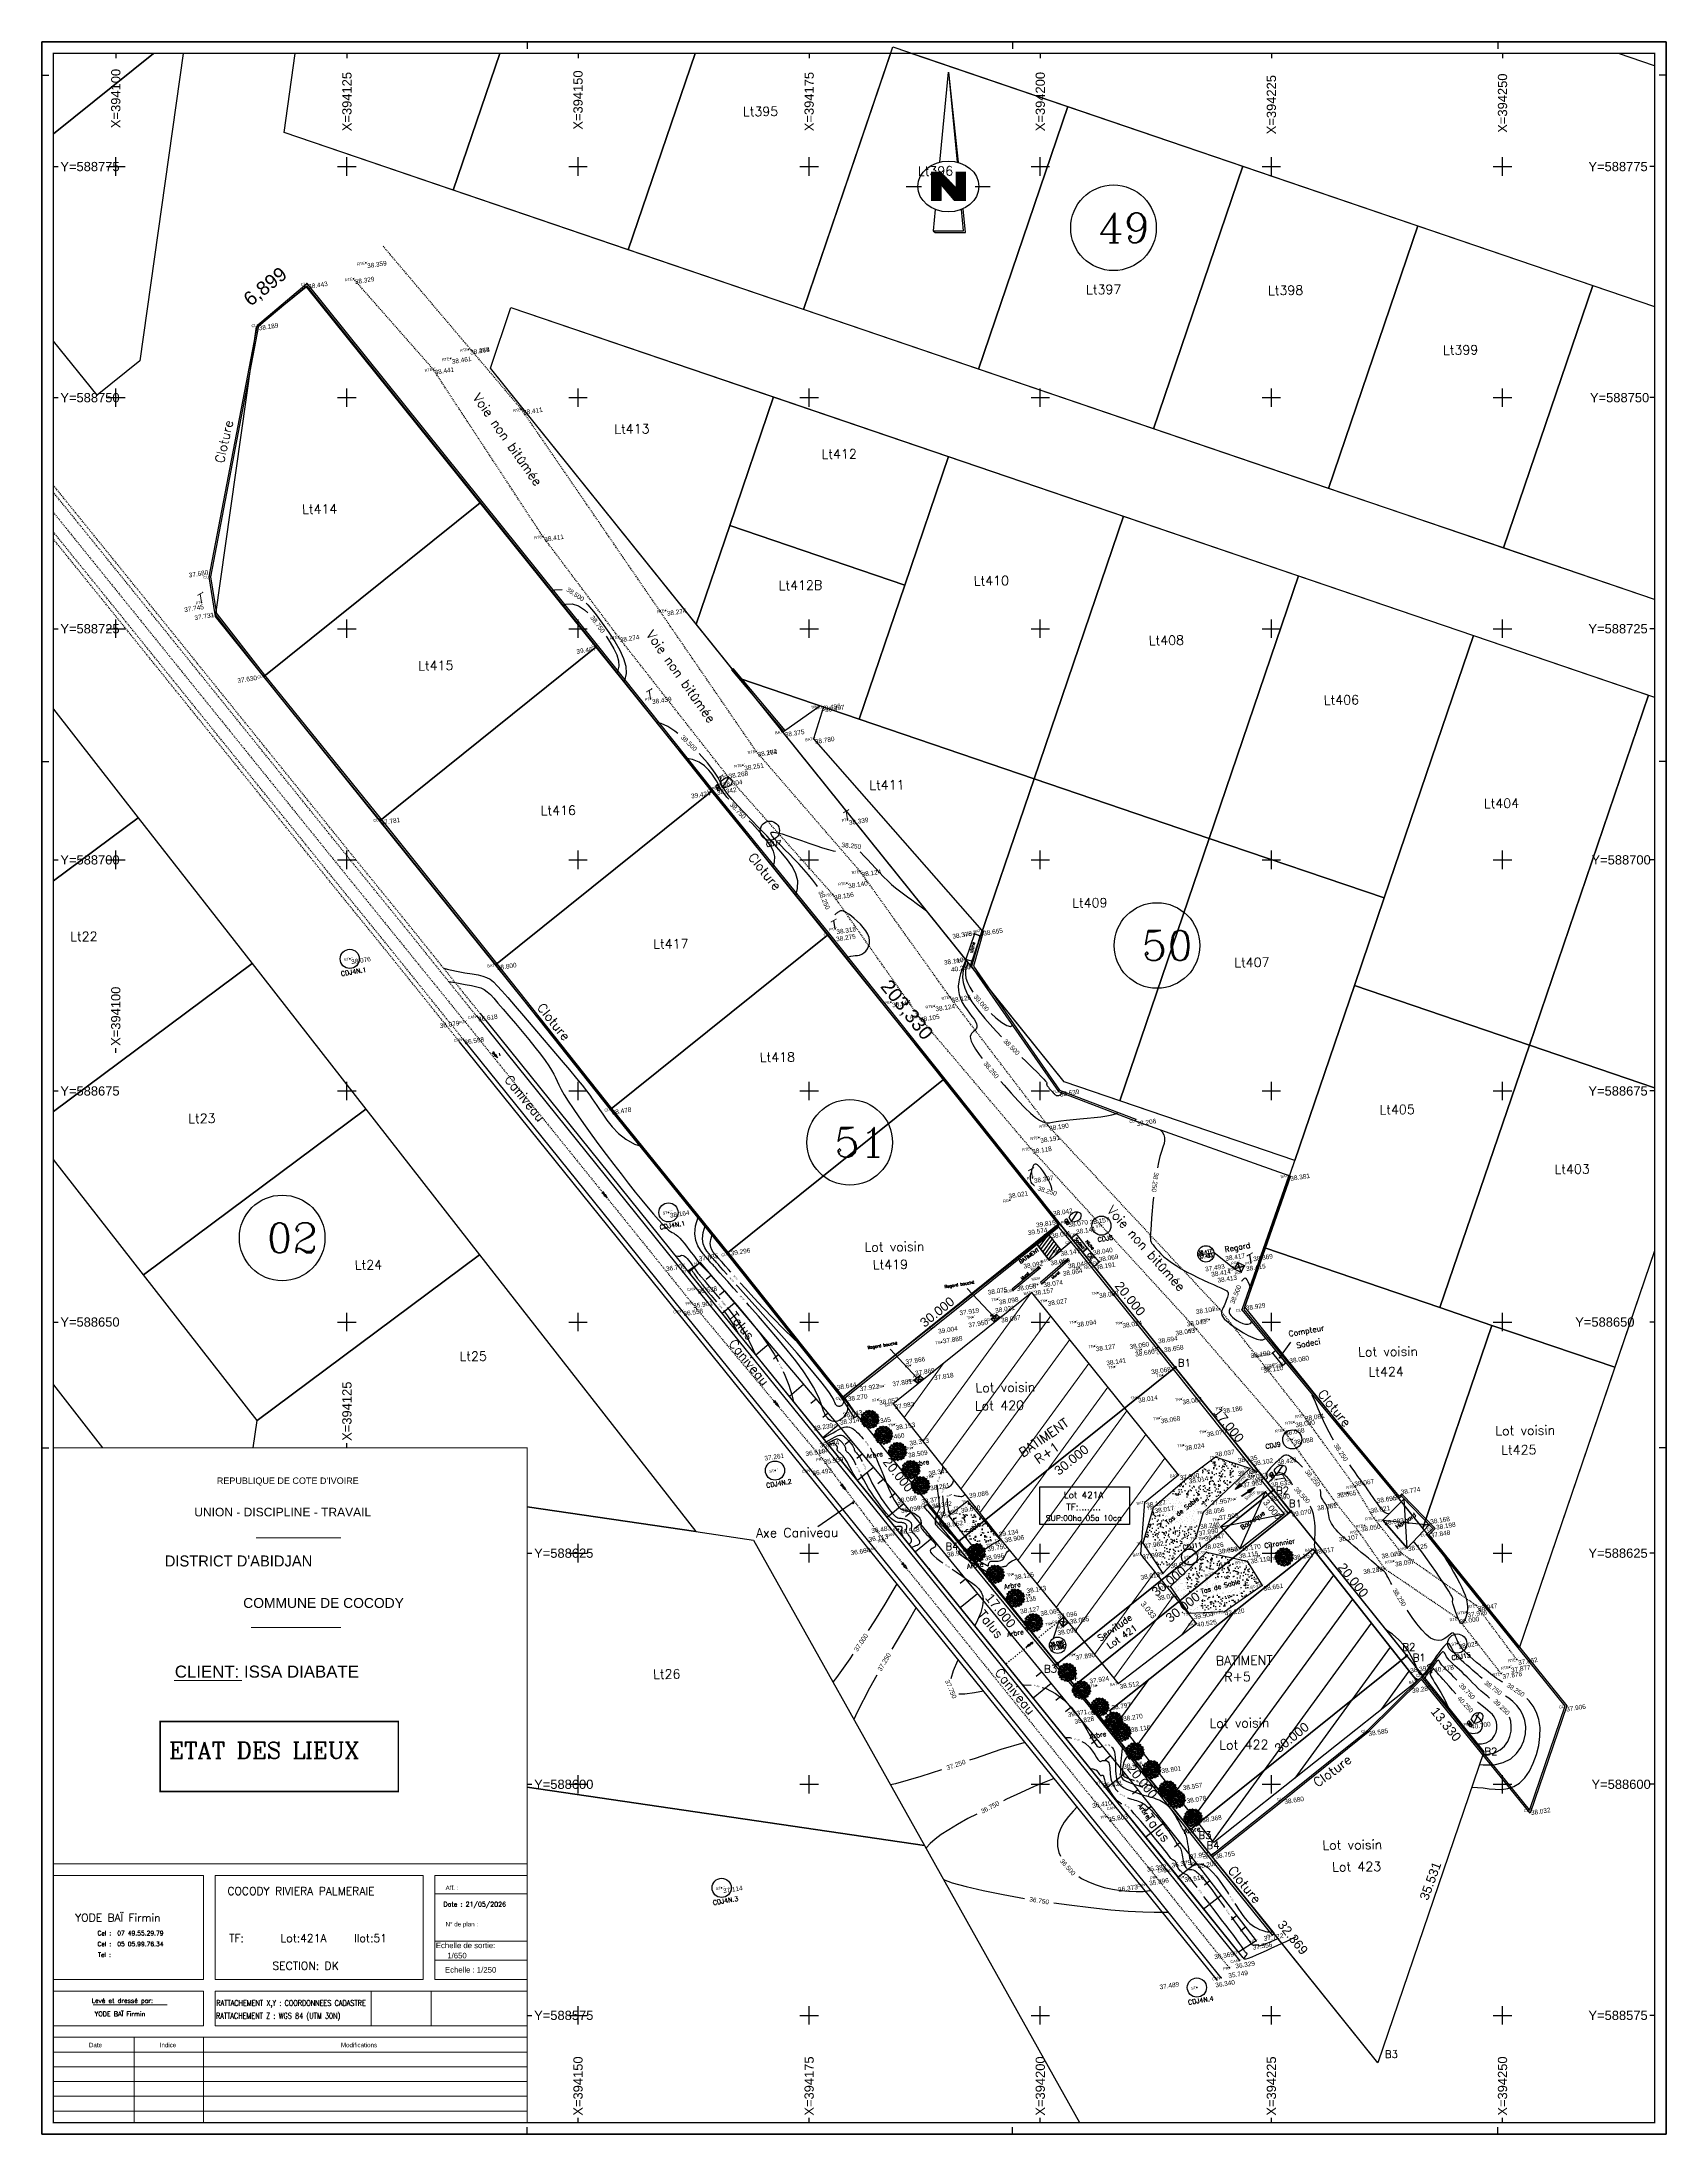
# Model space of a CAD drawing. Header units: metres. Extents: x 394092 to 394268, y 588562 to 588788.
import ezdxf
from ezdxf.enums import TextEntityAlignment as Align

# ---------------------------------------------------------------- set-up
doc = ezdxf.new("R2010")
doc.units = ezdxf.units.M
doc.linetypes.add('ACAD_ISO03W100', pattern=[30, 12, -18])
for name, color, linetype in [('ARBRE', 3, 'Continuous'), ('BAS TALURE', 9, 'Continuous'), ('BATIMENT', 6, 'Continuous'), ('CADRE', 7, 'Continuous'), ('CANIVEAU', 5, 'Continuous'), ('Carroyage(1)', 7, 'Continuous'), ('Carroyage(1)_Croix', 7, 'Continuous'), ('Carroyage(1)_Textes', 7, 'Continuous'), ('CLOTURE', 7, 'Continuous'), ('CN_01_00', 7, 'Continuous'), ('COMPTEUR', 7, 'Continuous'), ('Cotation Courbes de niveau', 7, 'Continuous'), ('Cotation Linéaire', 1, 'Continuous'), ('CROISILLON', 7, 'Continuous'), ('HANGARD', 146, 'Continuous'), ('HAUT TALURE', 8, 'Continuous'), ('IL', 70, 'Continuous'), ('ILOT', 70, 'Continuous'), ('L', 10, 'Continuous'), ('LOTS', 7, 'Continuous'), ('MiseEnPage', 7, 'Continuous'), ('NICHE', 1, 'Continuous'), ('POTEAU ELECTRIQUE', 20, 'Continuous'), ('POTEAU TELEPHONIQUE', 20, 'Continuous'), ('REGARD', 1, 'Continuous'), ('ROUTE', 251, 'Continuous'), ('Talus', 35, 'Continuous'), ('TAS DE SABLE', 253, 'Continuous'), ('TEXTE', 7, 'Continuous'), ('TF', 160, 'Continuous'), ('TopoAlt', 150, 'Continuous'), ('TopoCod', 1, 'Continuous'), ('TOPOJIS', 7, 'Continuous'), ('TopoMat', 3, 'Continuous'), ('VEGETATION', 84, 'Continuous')]:
    doc.layers.add(name, color=color, linetype=linetype)
doc.layers.add('TELEPHONE', color=7, linetype='Continuous', lineweight=20)
doc.styles.add('ROMANC', font='romanc.shx', dxfattribs={"height": 10})
doc.styles.get("Standard").update_dxf_attribs({"font": 'arial.ttf'})
doc.dimstyles.new('ISO-25', dxfattribs={"dimtxt": 2.5, "dimasz": 2.5, "dimexe": 1.25, "dimexo": 0.625, "dimtad": 1, "dimdec": 3, "dimzin": 1, "dimtxsty": 'Standard', "dimcen": 2.5, "dimadec": 0, "dimazin": 0, "dimtfac": 1, "dimtdec": 3, "dimtmove": 0, "dimatfit": 3, "dimfxl": 1, "dimarcsym": 0})
pattern_1 = [(53.91864724, (95911.749, -54374.0705), (-2.565976575, 1.869863422), [])]
pattern_2 = [(320.91864724, (95911.8478, -54374.055), (1.1209059866, 0.4284504267), [0, -0.75]), (75.91864724, (95911.6862, -54373.9927), (-1.1539825159, -0.3291266501), [0, -1.25]), (161.91864724, (95911.6862, -54373.9927), (0.2478271631, -1.174130187), [0, -1]), (188.91864724, (95911.7131, -54374.1638), (0.7538595696, -0.9336464793), [0, -1]), (82.91864724, (95911.3539, -54374.1325), (-1.1052704565, -0.4673084815), [0, -1]), (294.91864724, (95911.3539, -54374.1325), (1.1952839321, -0.1062841502), [0, -1]), (60.91864724, (95912.0003, -54374.3817), (-1.1998457605, -0.0192392787), [0, -1.25]), (308.91864724, (95911.8929, -54373.6973), (1.185491354, 0.186038298), [0, -1]), (183.91864724, (95911.8929, -54373.6973), (0.669618254, -0.9957968633), [0, -1]), (122.91864724, (95911.7582, -54373.8061), (-1.1984434058, -0.0611015712), [0, -0.5]), (256.91864724, (95911.8387, -54374.3194), (0.8764615354, -0.8196433223), [0, -0.62])]

# ---------------------------------------------------------------- blocks, each defined once
blk = doc.blocks.new('TCPOINT')
at = {"color": 0}
blk.add_point((0, 0), dxfattribs=at)
at = {"layer": 'TopoAlt'}
blk.add_attdef('ALT', text='', height=0.5, dxfattribs=at).set_placement((0.1, -0.1), align=Align.TOP_LEFT)
at = {"layer": 'TopoCod'}
blk.add_attdef('COD', text='', height=0.3, dxfattribs=at).set_placement((-0.1, 0), align=Align.MIDDLE_RIGHT)
at = {"layer": 'TopoMat'}
blk.add_attdef('MAT', (0.1, 0.1), '', height=0.3, dxfattribs=at)
blk = doc.blocks.new('r001')
at = {"color": 0, "linetype": 'ByBlock'}
blk.add_lwpolyline([(-0.000008, 0.038811), (1.014055, 0.038785), (1.014, 0.181878), (1.923708, 0.000374), (1.01407, -0.181484), (1.01407, -0.038391), (0.000008, -0.038811)], close=True, dxfattribs=at)
blk = doc.blocks.new('A$C2BF713D5')
for points in [[(1.23, 5.4), (0.46, 3.53), (0.73, 3.42), (-0.3, 1.87), (0.05, 3.69), (0.32, 3.58), (1.08, 5.46)], [(1.71, 1.24), (2.66, 3.03), (2.41, 3.16), (3.59, 4.6), (3.05, 2.82), (2.8, 2.96), (1.85, 1.17)]]:
    blk.add_hatch(color=256).paths.add_polyline_path(points)
at = {"xscale": 2, "yscale": 2, "zscale": 2}
for p, rotation in [((1.16, 5.43), 247.8286708720935), ((1.78, 1.2), 61.88994583813277)]:
    blk.add_blockref('r001', p, dxfattribs=dict(at, rotation=rotation))
at = {"layer": 'TEXTE', "char_height": 0.8, "width": 13.1485, "attachment_point": 1, "rotation": 68.3252}
for s, insert in [('{\\fTimes New Roman|b0|i0|c0|p18;Entrée}', (-1.27, 3.13)), ('{\\fTimes New Roman|b0|i0|c0|p18;Sortie}', (2.5, 1.12))]:
    blk.add_mtext(s, dxfattribs=dict(at, insert=insert))
blk = doc.blocks.new('jj')
h = blk.add_hatch(color=0)
h.dxf.hatch_style = 1
h.paths.add_polyline_path([(394414.78, 588989.63), (394415.03, 588989.46), (394415.28, 588989.63)])
h.paths.add_polyline_path([(394415.03, 588989.46), (394414.8, 588989.29), (394415.27, 588989.29)])
at = {"color": 0, "flags": 128}
blk.add_lwpolyline([(394414.78, 588989.63, 0.315698), (394414.8, 588989.29), (394415.27, 588989.29, 0.315698), (394415.28, 588989.63)], format="xyb", close=True, dxfattribs=at)
for points in [[(394414.78, 588989.63), (394415.27, 588989.29)], [(394414.8, 588989.29), (394415.28, 588989.63)]]:
    blk.add_lwpolyline(points, dxfattribs=at)
at = {"layer": 'POTEAU ELECTRIQUE', "color": 0, "flags": 128}
blk.add_lwpolyline([(394414.72, 588989.9), (394414.61, 588990.11), (394414.56, 588990.28), (394414.53, 588990.45), (394414.52, 588990.61), (394414.54, 588990.76), (394414.59, 588990.87), (394414.66, 588991), (394414.74, 588991.07), (394414.85, 588991.15), (394414.95, 588991.17), (394415.05, 588991.17), (394415.15, 588991.15), (394415.27, 588991.07), (394415.41, 588990.93), (394415.47, 588990.81), (394415.52, 588990.68), (394415.51, 588990.43), (394415.43, 588990.18), (394415.34, 588989.9), (394414.72, 588989.9)], close=True, dxfattribs=at)
blk.add_lwpolyline([(394415.25, 588989.9), (394414.7, 588991.03)], dxfattribs=at)
blk = doc.blocks.new('p001')
at = {"layer": 'TELEPHONE', "color": 0}
for p, q in [((-0.01, 2.84), (-0.01, 0.19)), ((0, 2.82), (0, 0.19)), ((0.01, 2.85), (0.01, 0.19))]:
    blk.add_line(p, q, dxfattribs=at)
for points in [[(-0.83, 2.42), (-0.83, 2.57), (0.81, 3.11), (0.81, 3.24)], [(-0.82, 2.42), (-0.82, 2.56), (-0.01, 2.83)], [(-0.81, 2.42), (-0.81, 2.55), (0.83, 3.1), (0.83, 3.24)], [(0.01, 2.84), (0.82, 3.11), (0.82, 3.24)]]:
    blk.add_lwpolyline(points, dxfattribs=at)
at = {"layer": 'TELEPHONE', "flags": 128}
for points in [[(-0.81, 2.42), (-0.83, 2.42)], [(-0.01, 0.19), (0.01, 0.19)], [(0.81, 3.24), (0.83, 3.24)]]:
    blk.add_lwpolyline(points, dxfattribs=at)
blk = doc.blocks.new('V003')
at = {"color": 0}
for centre, radius in [((-1.58, 0.21), 0.027), ((-1.5, -0.07), 0.103), ((-1.41, 0.39), 0.112), ((-1.45, 0.1), 0.0675), ((-1.24, 0.14), 0.106), ((-1.19, 0.91), 0.103), ((-1.23, 0.63), 0.0675), ((-1.2, 0.35), 0.0675), ((-1.11, -0.06), 0.0675), ((-1.05, 1.01), 0.0675), ((-1.07, 0.23), 0.0415), ((-1.06, 0.75), 0.044), ((-1, 0.39), 0.0675), ((-0.87, 0.22), 0.106), ((-0.89, 0.67), 0.0675), ((-0.83, 1.21), 0.112), ((-0.86, -0.03), 0.0675), ((-0.8, 0.39), 0.0675), ((-0.7, 1.04), 0.0675), ((-0.68, 0.53), 0.0675), ((-0.67, 0.87), 0.0415), ((-0.59, 0.16), 0.0675), ((-0.57, -0.01), 0.0675), ((-0.52, 0.73), 0.106), ((-0.54, 1.28), 0.0675), ((-0.52, 0.94), 0.0675), ((-0.44, 0.36), 0.0675), ((-0.38, 0.2), 0.0675), ((-0.33, 1.47), 0.103), ((-0.36, 0.81), 0.0675), ((-0.35, 0.51), 0.0675), ((-0.33, 1.25), 0.044), ((-0.25, 1.08), 0.0675), ((-0.18, 0.85), 0.0675), ((-0.16, 0.4), 0.0675), ((-0.15, 1.45), 0.0675), ((-0.08, 1.25), 0.106), ((-0.1, 0.56), 0.0675), ((0.07, 0.9), 0.106), ((0.06, 0.61), 0.0675), ((0.05, 1.09), 0.0415), ((0.14, 1.46), 0.112), ((0.13, 1.25), 0.0675), ((0.13, 0.41), 0.0675), ((0.21, 1.05), 0.0675), ((0.25, 0.73), 0.0675), ((0.28, 0.5), 0.0675), ((0.37, 0.23), 0.0675), ((0.41, 1.32), 0.0675), ((0.41, 0.76), 0.0675), ((0.43, -0.06), 0.0675), ((0.44, 0.43), 0.0675), ((0.5, 0.99), 0.0675), ((0.53, 0.2), 0.0675), ((0.55, 1.17), 0.044), ((0.63, 0.64), 0.106), ((0.61, 0.05), 0.0675), ((0.64, 0.37), 0.0675), ((0.69, 1.33), 0.103), ((0.74, 1), 0.106), ((0.74, 0.81), 0.0415), ((0.8, 0.32), 0.0675), ((0.82, 1.21), 0.0675), ((0.84, 0.67), 0.0675), ((0.89, 0.09), 0.106), ((0.9, 0.87), 0.0675), ((1.05, 1.02), 0.112), ((1.02, 0.43), 0.0675), ((1.07, -0.02), 0.0675), ((1.08, 0.15), 0.0415), ((1.16, 0.75), 0.0675), ((1.21, 0.29), 0.106), ((1.18, 0.54), 0.044), ((1.25, 0.08), 0.0675), ((1.39, 0.58), 0.103), ((1.4, 0.4), 0.0675), ((1.46, 0.11), 0.112), ((-1.33, -0.6), 0.112), ((-1.35, -0.31), 0.0675), ((-1.29, -0.11), 0.044), ((-1.18, -0.85), 0.0675), ((-1.15, -0.51), 0.0675), ((-1.11, -1.02), 0.103), ((-1.04, -0.69), 0.106), ((-1.02, -0.35), 0.0675), ((-0.97, -0.51), 0.0415), ((-0.86, -0.22), 0.0675), ((-0.81, -0.39), 0.106), ((-0.84, -1.1), 0.0675), ((-0.81, -0.76), 0.0675), ((-0.63, -1.32), 0.112), ((-0.56, -0.25), 0.0675), ((-0.56, -0.49), 0.0675), ((-0.56, -0.92), 0.0675), ((-0.52, -0.72), 0.0675), ((-0.42, -0.09), 0.0675), ((-0.37, -0.82), 0.106), ((-0.36, -1.2), 0.106), ((-0.36, -0.5), 0.0675), ((-0.19, -1.49), 0.103), ((-0.22, -0.21), 0.0675), ((-0.14, -0.7), 0.0675), ((-0.13, -1.1), 0.0675), ((-0.09, -0.42), 0.0675), ((0.04, -0.62), 0.0675), ((0.06, -0.89), 0.0675), ((0.07, -1.38), 0.0675), ((0.09, -0.29), 0.0675), ((0.16, -1.06), 0.0675), ((0.24, -0.86), 0.106), ((0.29, -0.32), 0.0675), ((0.29, -0.49), 0.0675), ((0.3, -1.22), 0.0675), ((0.36, -1.42), 0.112), ((0.33, -1.04), 0.0415), ((0.44, -0.61), 0.0675), ((0.5, -1.15), 0.106), ((0.5, -0.36), 0.0675), ((0.54, -0.19), 0.0675), ((0.61, -0.93), 0.0675), ((0.62, -0.64), 0.0675), ((0.64, -1.31), 0.0675), ((0.74, -0.51), 0.106), ((0.74, -1.06), 0.044), ((0.81, -1.27), 0.103), ((0.81, -0.71), 0.0675), ((0.82, -0.27), 0.0675), ((0.88, -0.09), 0.0675), ((0.94, -1.02), 0.0675), ((0.92, -0.59), 0.0415), ((1.01, -0.74), 0.0675), ((1.06, -0.32), 0.0675), ((1.12, -0.56), 0.106), ((1.19, -0.85), 0.112), ((1.25, -0.34), 0.044), ((1.33, -0.59), 0.0675), ((1.37, -0.17), 0.0675), ((1.43, -0.45), 0.103)]:
    blk.add_circle(centre, radius, dxfattribs=at)
at = {"color": 0, "linetype": 'ByBlock'}
for radius in [0.161, 0.145]:
    blk.add_circle((0, 0), radius, dxfattribs=at)
blk = doc.blocks.new('ffgh')
at = {"color": 0, "flags": 128}
for points in [[(394337.65, 588987.12), (394337.79, 588987.56), (394337.86, 588987.12), (394337.86, 588987.12), (394337.76, 588987.21), (394337.65, 588987.12)], [(394337.68, 588987.47), (394337.82, 588987.91), (394337.89, 588987.47), (394337.89, 588987.47), (394337.79, 588987.56), (394337.68, 588987.47)], [(394337.68, 588987.47), (394337.82, 588987.91), (394337.89, 588987.47), (394337.89, 588987.47), (394337.79, 588987.56), (394337.68, 588987.47)]]:
    blk.add_lwpolyline(points, dxfattribs=at)
blk = doc.blocks.new('*D13')
at = {"layer": 'Defpoints', "color": 0, "transparency": 16777216}
for p in [(394119.89, 588762.9), (394120.61, 588762), (394115.24, 588757.67)]:
    blk.add_point(p, dxfattribs=at)
at = {"color": 0, "lineweight": 13, "transparency": 16777216, "insert": (394116.24, 588761.93), "char_height": 1.5, "attachment_point": 5, "rotation": 38.7891}
blk.add_mtext('6,899', dxfattribs=at)
blk = doc.blocks.new('*D14')
at = {"layer": 'Defpoints', "color": 0, "transparency": 16777216}
for p in [(394120.61, 588762), (394247.99, 588603.51), (394247.99, 588603.51)]:
    blk.add_point(p, dxfattribs=at)
at = {"color": 0, "lineweight": 13, "transparency": 16777216, "insert": (394185.49, 588683.71), "char_height": 1.5, "attachment_point": 5, "rotation": 308.7891}
blk.add_mtext('203,330', dxfattribs=at)
blk = doc.blocks.new('Y006')
at = {"color": 0, "linetype": 'Continuous'}
for p, q in [((0, 0), (0.617052, -6.923803)), ((-2.691363, -8.77622), (-1.705911, -8.773253)), ((1.705911, -8.773253), (2.666005, -8.77622)), ((1.096657, -12.306924), (0.934351, -10.484525)), ((-0.974806, -12.185074), (-0.852955, -12.306924)), ((-0.852955, -12.306924), (1.096657, -12.306924))]:
    blk.add_line(p, q, dxfattribs=at)
for points in [[(-0.551984, -6.903331), (0, 0), (0.552471, -6.903576)], [(-1.06595, -7.66563), (-1.06595, -9.858943)], [(-1.01721, -7.66563), (-1.01721, -9.858943)], [(-0.968469, -7.66563), (-0.968469, -9.858943)], [(-0.91973, -7.66563), (-0.91973, -9.858943)], [(-0.870989, -7.66563), (-0.870989, -9.858943)], [(-0.822248, -7.66563), (-0.822248, -9.858943)], [(-0.773509, -7.66563), (-0.773509, -9.858943)], [(-0.724768, -7.66563), (-0.724768, -9.858943)], [(-0.676028, -7.66563), (-0.676028, -9.858943)], [(-0.627287, -7.66563), (-0.627287, -9.858943)], [(-0.578548, -7.66563), (-0.578548, -9.858943)], [(-0.529807, -7.66563), (-0.529807, -9.858943)], [(-0.481067, -7.66563), (-0.481067, -8.640436)], [(-0.432326, -7.726556), (-0.432326, -8.710065)], [(-0.383587, -7.78748), (-0.383587, -8.779693)], [(-0.334846, -7.848406), (-0.334846, -8.849322)], [(-0.286105, -7.909332), (-0.286105, -8.918951)], [(-0.237365, -7.970256), (-0.237365, -8.988581)], [(0.542479, -7.66563), (0.542479, -9.858943)], [(0.59122, -7.66563), (0.59122, -9.858943)], [(0.63996, -7.66563), (0.63996, -9.858943)], [(0.6887, -7.66563), (0.6887, -9.858943)], [(0.73744, -7.66563), (0.73744, -9.858943)], [(0.786181, -7.66563), (0.786181, -9.858943)], [(0.834922, -7.66563), (0.834922, -9.858943)], [(0.883661, -7.66563), (0.883661, -9.858943)], [(0.932402, -7.66563), (0.932402, -9.858943)], [(0.981142, -7.66563), (0.981142, -9.858943)], [(1.029883, -7.66563), (1.029883, -9.858943)], [(1.078622, -7.66563), (1.078622, -9.858943)], [(-0.481067, -8.640436), (-0.481067, -9.858943)], [(-0.188625, -8.031182), (-0.188625, -9.054728)], [(-0.139885, -8.092108), (-0.139885, -9.127839)], [(-0.091144, -8.153032), (-0.091144, -9.20095)], [(-0.042405, -8.213958), (-0.042405, -9.267097)], [(0.006336, -8.274884), (0.006336, -9.336726)], [(0.055077, -8.335809), (0.055077, -9.406355)], [(0.103817, -8.396734), (0.103817, -9.475983)], [(0.152557, -8.45766), (0.152557, -9.545612)], [(0.201297, -8.518585), (0.201297, -9.615241)], [(0.250038, -8.57951), (0.250038, -9.68487)], [(0.298779, -8.640436), (0.298779, -9.7545)], [(0.347518, -8.701361), (0.347518, -9.824129)], [(0.396259, -8.762287), (0.396259, -9.858943)], [(0.444999, -8.823212), (0.444999, -9.858943)], [(0.49374, -8.884137), (0.49374, -9.858943)], [(-0.842476, -10.53156), (-0.974806, -12.185074), (0.974806, -12.185074), (0.843451, -10.531072)]]:
    blk.add_lwpolyline(points, dxfattribs=at)
at = {"color": 0, "linetype": 'Continuous', "const_width": 0.048741}
blk.add_lwpolyline([(-0.481067, -9.858943), (-0.481067, -8.640436), (0.371888, -9.858943), (1.102993, -9.858943), (1.102993, -7.66563), (0.49374, -7.66563), (0.49374, -8.884137), (-0.481067, -7.66563), (-1.090321, -7.66563), (-1.090321, -9.858943), (-0.481067, -9.858943)], close=True, dxfattribs=at)
at = {"color": 0, "linetype": 'Continuous'}
blk.add_circle((0, -8.773253), 1.949611, dxfattribs=at)

msp = doc.modelspace()

# ---------------------------------------------------------------- hatches: boundary and pattern name
h = msp.add_hatch()
h.set_pattern_fill('ANSI31', color=256, scale=0.1, angle=8.918647)
h.set_pattern_definition([(53.918647236, (95911.74905, -54374.07048), (-0.25659765749, 0.1869863422), [])])
h.paths.add_polyline_path([(394200.9708, 588659.451), (394199.6652, 588658.3857), (394200.9473, 588656.6981), (394202.2529, 588657.7634)])
h = msp.add_hatch(color=0)
h.dxf.hatch_style = 1
edge = h.paths.add_edge_path()
edge.add_arc((394214.5801, 588645.0754), 0.1416, 0, 360)
h = msp.add_hatch(color=0)
h.dxf.hatch_style = 1
edge = h.paths.add_edge_path()
edge.add_arc((394225.228, 588631.827), 0.1373, 0, 360)
h = msp.add_hatch(color=0)
h.dxf.hatch_style = 1
edge = h.paths.add_edge_path()
edge.add_arc((394227.107, 588629.489), 0.1373, 0, 360)
h = msp.add_hatch(color=0)
h.dxf.hatch_style = 1
edge = h.paths.add_edge_path()
edge.add_arc((394191.192, 588626.287), 0.1473, 0, 360)
h = msp.add_hatch()
h.set_pattern_fill('ANSI31', color=256, angle=8.918647)
h.set_pattern_definition(pattern_1)
h.paths.add_polyline_path([(394207.5198, 588607.979), (394218.768, 588593.6901), (394240.7758, 588611.1531), (394229.5275, 588625.4421)])
h.paths.add_polyline_path([(394240.1387, 588609.7121), (394242.5017, 588610.0829), (394242.3828, 588610.84), (394240.0199, 588610.4692)], flags=9)
h.paths.add_polyline_path([(394229.6143, 588624.7101), (394231.9773, 588625.0809), (394231.8585, 588625.838), (394229.4955, 588625.4672)], flags=9)
h.paths.add_polyline_path([(394216.906, 588616.8393), (394219.2688, 588617.2101), (394219.1501, 588617.9667), (394216.7873, 588617.5959)], flags=25)
h.paths.add_polyline_path([(394219.9052, 588618.0824), (394222.268, 588618.4532), (394222.1492, 588619.2098), (394219.7864, 588618.839)], flags=25)
h.paths.add_polyline_path([(394224.0942, 588620.7717), (394226.4571, 588621.1425), (394226.3383, 588621.8996), (394223.9754, 588621.5288)], flags=24)
h.paths.add_polyline_path([(394227.34, 588624.1005), (394229.703, 588624.4713), (394229.5842, 588625.2284), (394227.2212, 588624.8576)], flags=25)
h.paths.add_polyline_path([(394207.6352, 588607.8832), (394209.9982, 588608.254), (394209.8794, 588609.0111), (394207.5164, 588608.6403)], flags=9)
h.paths.add_polyline_path([(394217.4437, 588595.7066), (394219.8067, 588596.0774), (394219.6879, 588596.8345), (394217.3249, 588596.4637)], flags=24)
h.paths.add_polyline_path([(394215.769, 588597.7917), (394218.1319, 588598.1626), (394218.0131, 588598.9197), (394215.6502, 588598.5488)], flags=24)
h.paths.add_polyline_path([(394215.3482, 588599.1967), (394217.7111, 588599.5675), (394217.5923, 588600.3246), (394215.2294, 588599.9538)], flags=24)
h.paths.add_polyline_path([(394213.0537, 588601.0263), (394215.4166, 588601.3971), (394215.2978, 588602.1542), (394212.9349, 588601.7834)], flags=24)
h.paths.add_polyline_path([(394209.7364, 588605.4635), (394212.0994, 588605.8344), (394211.9806, 588606.5915), (394209.6176, 588606.2206)], flags=24)
h.paths.add_polyline_path([(394208.901, 588606.6679), (394211.264, 588607.0387), (394211.1452, 588607.7958), (394208.7822, 588607.425)], flags=24)
h.paths.add_polyline_path([(394217.9512, 588612.6058), (394225.8793, 588612.6942), (394225.8626, 588614.1941), (394217.9345, 588614.1057)], flags=24)
h.paths.add_polyline_path([(394219.5972, 588610.8654), (394223.097, 588610.9044), (394223.0803, 588612.4044), (394219.5805, 588612.3653)], flags=24)
h = msp.add_hatch(color=0)
h.dxf.hatch_style = 1
edge = h.paths.add_edge_path()
edge.add_arc((394201.842, 588613.037), 0.1586, 0, 360)
h = msp.add_hatch(color=0)
h.dxf.hatch_style = 1
edge = h.paths.add_edge_path()
edge.add_arc((394239.636, 588613.9), 0.1373, 0, 360)
h = msp.add_hatch(color=0)
h.dxf.hatch_style = 1
edge = h.paths.add_edge_path()
edge.add_arc((394203.721, 588610.698), 0.1373, 0, 360)
h = msp.add_hatch(color=0)
h.dxf.hatch_style = 1
edge = h.paths.add_edge_path()
edge.add_arc((394217.1086, 588595.7981), 0.1373, 0, 360)
at = {"layer": 'BATIMENT', "lineweight": 13}
h = msp.add_hatch(dxfattribs=at)
h.set_pattern_fill('ANSI31', color=256, angle=8.918647)
h.set_pattern_definition(pattern_1)
h.paths.add_polyline_path([(394199.1027, 588653.2039), (394184.0994, 588641.1411), (394195.9924, 588626.1627), (394208.4362, 588610.8923), (394216.9051, 588617.404), (394210.8939, 588624.9088), (394211.3172, 588630.5132), (394214.9368, 588633.462)])
h.paths.add_polyline_path([(394192.1631, 588649.2622), (394194.5261, 588649.633), (394194.4073, 588650.3901), (394192.0443, 588650.0193)], flags=25)
h.paths.add_polyline_path([(394195.6969, 588649.7849), (394198.0598, 588650.1558), (394197.941, 588650.9129), (394195.578, 588650.5421)], flags=24)
h.paths.add_polyline_path([(394195.0566, 588650.8333), (394197.4196, 588651.2041), (394197.3008, 588651.9612), (394194.9378, 588651.5904)], flags=25)
h.paths.add_polyline_path([(394194.2637, 588652.8001), (394196.6267, 588653.1709), (394196.5078, 588653.928), (394194.1449, 588653.5572)], flags=9)
h.paths.add_polyline_path([(394199.2598, 588652.7224), (394201.6228, 588653.0932), (394201.504, 588653.8503), (394199.141, 588653.4795)], flags=9)
h.paths.add_polyline_path([(394215.0236, 588632.73), (394217.3866, 588633.1008), (394217.2677, 588633.8579), (394214.9048, 588633.4871)], flags=9)
h.paths.add_polyline_path([(394211.404, 588629.7812), (394213.7669, 588630.152), (394213.6481, 588630.9091), (394211.2852, 588630.5383)], flags=25)
h.paths.add_polyline_path([(394211.1741, 588625.3439), (394213.5371, 588625.7147), (394213.4183, 588626.4718), (394211.0553, 588626.101)], flags=25)
h.paths.add_polyline_path([(394210.9807, 588624.1768), (394213.3437, 588624.5476), (394213.2249, 588625.3047), (394210.8619, 588624.9339)], flags=24)
h.paths.add_polyline_path([(394212.6209, 588619.7326), (394214.9838, 588620.1035), (394214.865, 588620.8606), (394212.5021, 588620.4897)], flags=24)
h.paths.add_polyline_path([(394216.5418, 588617.6874), (394218.9048, 588618.0582), (394218.786, 588618.8153), (394216.423, 588618.4445)], flags=9)
h.paths.add_polyline_path([(394216.906, 588616.8393), (394219.2688, 588617.2101), (394219.1501, 588617.9667), (394216.7873, 588617.5959)], flags=9)
h.paths.add_polyline_path([(394203.7539, 588613.2918), (394206.1168, 588613.6626), (394205.998, 588614.4197), (394203.6351, 588614.0489)], flags=25)
h.paths.add_polyline_path([(394203.1194, 588617.1802), (394205.4823, 588617.551), (394205.3635, 588618.3081), (394203.0006, 588617.9373)], flags=25)
h.paths.add_polyline_path([(394198.4591, 588620.513), (394200.8221, 588620.8838), (394200.7033, 588621.6409), (394198.3403, 588621.2701)], flags=25)
h.paths.add_polyline_path([(394197.1363, 588621.984), (394199.4993, 588622.3548), (394199.3805, 588623.1119), (394197.0175, 588622.7411)], flags=25)
h.paths.add_polyline_path([(394194.2047, 588625.0327), (394196.5677, 588625.4035), (394196.4489, 588626.1606), (394194.0859, 588625.7898)], flags=25)
h.paths.add_polyline_path([(394196.071, 588626.0026), (394198.434, 588626.3735), (394198.3152, 588627.1306), (394195.9522, 588626.7597)], flags=25)
h.paths.add_polyline_path([(394195.4564, 588626.6253), (394197.8193, 588626.9961), (394197.7005, 588627.7532), (394195.3375, 588627.3824)], flags=25)
h.paths.add_polyline_path([(394191.3426, 588629.2122), (394193.7056, 588629.583), (394193.5868, 588630.3401), (394191.2238, 588629.9693)], flags=25)
h.paths.add_polyline_path([(394192.2284, 588630.7954), (394194.5913, 588631.1663), (394194.4725, 588631.9234), (394192.1096, 588631.5525)], flags=25)
h.paths.add_polyline_path([(394187.8454, 588633.2171), (394190.2084, 588633.5879), (394190.0895, 588634.345), (394187.7266, 588633.9742)], flags=25)
h.paths.add_polyline_path([(394185.7916, 588636.4743), (394188.1545, 588636.8451), (394188.0357, 588637.6022), (394185.6727, 588637.2314)], flags=25)
h.paths.add_polyline_path([(394184.295, 588638.181), (394186.6579, 588638.5518), (394186.5391, 588639.3089), (394184.1762, 588638.9381)], flags=25)
h.paths.add_polyline_path([(394184.1862, 588640.4091), (394186.5492, 588640.7799), (394186.4304, 588641.537), (394184.0674, 588641.1662)], flags=9)
h.paths.add_polyline_path([(394182.5013, 588640.8704), (394184.8643, 588641.2413), (394184.7455, 588641.9984), (394182.3825, 588641.6275)], flags=9)
h.paths.add_polyline_path([(394183.9424, 588642.8857), (394186.3054, 588643.2565), (394186.1866, 588644.0136), (394183.8236, 588643.6428)], flags=9)
h.paths.add_polyline_path([(394186.3997, 588644.0615), (394188.7627, 588644.4323), (394188.6439, 588645.1894), (394186.2809, 588644.8186)], flags=25)
h.paths.add_polyline_path([(394188.4357, 588643.5528), (394190.7987, 588643.9237), (394190.6798, 588644.6808), (394188.3169, 588644.31)], flags=24)
h.paths.add_polyline_path([(394197.4287, 588634.5396), (394203.9372, 588639.0675), (394203.0806, 588640.2988), (394196.5721, 588635.771)], flags=24)
h.paths.add_polyline_path([(394199.7943, 588634.2898), (394202.4719, 588636.1526), (394201.6153, 588637.384), (394198.9376, 588635.5212)], flags=24)
at = {"layer": 'TAS DE SABLE', "lineweight": 25, "true_color": 0xfecc66}
h = msp.add_hatch(dxfattribs=at)
h.set_pattern_fill('ALEA', color=31, scale=0.1, angle=8.918647)
h.set_pattern_definition(pattern_2)
h.paths.add_polyline_path([(394212.2159, 588629.9011), (394211.0873, 588626.0759), (394213.2771, 588622.8099), (394216.8437, 588626.632), (394217.643, 588629.4338), (394222.6568, 588634.1411), (394218.9483, 588635.3973), (394215.9106, 588633.1067)])
h = msp.add_hatch(dxfattribs=at)
h.set_pattern_fill('ALEA', color=31, scale=0.1, angle=8.918647)
h.set_pattern_definition(pattern_2)
h.paths.add_polyline_path([(394193.2911, 588624.928), (394194.7569, 588625.9274), (394195.7037, 588626.4414), (394192.1593, 588630.6113), (394191.2558, 588629.9442), (394190.1063, 588629.0451)])
h = msp.add_hatch(dxfattribs=at)
h.set_pattern_fill('ALEA', color=31, scale=0.1, angle=8.918647)
h.set_pattern_definition([(320.91864724, (95911.8478, -54374.055), (1.1209059866, 0.4284504267), [0, -0.75]), (75.91864724, (95911.6862, -54373.9927), (-1.1539825159, -0.3291266501), [0, -1.25]), (161.91864724, (95911.6862, -54373.9927), (0.2478271631, -1.174130187), [0, -1]), (188.91864724, (95911.7131, -54374.1638), (0.7538595696, -0.9336464793), [0, -1]), (82.91864724, (95911.3539, -54374.1325), (-1.1052704565, -0.4673084815), [0, -1]), (294.91864724, (95911.3539, -54374.1325), (1.1952839321, -0.1062841502), [0, -1]), (60.91864724, (95912.0003, -54374.3817), (-1.1998457605, -0.0192392787), [0, -1.25]), (308.91864724, (95911.8929, -54373.6973), (1.185491354, 0.186038298), [0, -1]), (183.91864724, (95911.8929, -54373.6973), (0.669618254, -0.9957968633), [0, -1]), (122.91864724, (95911.7582, -54373.8061), (-1.1984434058, -0.0611015712), [0, -0.5]), (256.91864724, (95911.8387, -54374.3194), (0.8764615354, -0.8196433223), [0, -0.62])])
h.paths.add_polyline_path([(394219.9224, 588618.663), (394216.1005, 588618.461), (394214.0776, 588621.3989), (394217.9965, 588625.1235), (394222.3938, 588624.1424), (394224.0074, 588621.5036)])

# ---------------------------------------------------------------- linework, layer by layer
at = {"color": 0, "ltscale": 0.001}
for points in [[(394092.0051, 588788.4902), (394267.7032, 588788.4902), (394267.7032, 588562.1496), (394092.0051, 588562.1496)], [(394209.654, 588628.1045), (394199.9415, 588628.1045), (394199.9415, 588632.1606), (394209.654, 588632.1606)]]:
    msp.add_lwpolyline(points, close=True, dxfattribs=at)
at = {"elevation": -37.781, "flags": 128}
for points in [[(394203.9203, 588659.51), (394203.3641, 588659.0657), (394204.5629, 588657.5648), (394205.1186, 588658.0086)], [(394205.1186, 588658.0086), (394204.5629, 588657.5648), (394205.8101, 588656.0033), (394206.366, 588656.5231)]]:
    msp.add_lwpolyline(points, close=True, dxfattribs=at)
at = {"flags": 128}
for points, elevation in [([(394217.0445, 588657.241), (394218.7894, 588657.5148)], -37.781), ([(394220.9919, 588655.7482), (394218.7894, 588657.5148)], 0.632), ([(394194.9704, 588650.5552), (394192.0955, 588653.6395)], -37.781), ([(394194.9704, 588650.5552), (394194.6636, 588650.6731), (394194.8459, 588650.8478), (394194.9704, 588650.5552)], -37.781), ([(394186.6449, 588643.9684), (394183.77, 588647.0526)], 0.1), ([(394225.9247, 588646.149), (394227.1093, 588647.8223)], -37.781), ([(394179.9244, 588630.5736), (394175.931, 588627.8604)], -1.702), ([(394179.9244, 588630.5736), (394179.6454, 588630.4963), (394179.7618, 588630.3508), (394179.9244, 588630.5736)], -1.702), ([(394201.9962, 588617.6273), (394201.4128, 588615.7839)], 0.314), ([(394201.0095, 588614.8969), (394202.7543, 588615.1708)], -37.781)]:
    msp.add_lwpolyline(points, dxfattribs=dict(at, elevation=elevation))
at = {"color": 0, "ltscale": 0.001, "flags": 128}
for points, elevation in [([(394164.429, 588655.0785), (394163.8519, 588654.604)], 0.054), ([(394165.8779, 588653.37), (394165.3008, 588652.8956)], 0.054), ([(394171.726, 588646.4742), (394171.149, 588645.9998)], 0.054), ([(394175.7643, 588641.6505), (394175.1872, 588641.176)], 0.054), ([(394177.0511, 588640.1331), (394176.474, 588639.6587)], 0.054), ([(394179.4785, 588637.2413), (394178.9015, 588636.7669)], 0.054), ([(394180.7514, 588635.7125), (394180.1744, 588635.238)], 0.054), ([(394181.9515, 588634.271), (394180.2156, 588632.8689)], 0.054), ([(394183.0266, 588632.9798), (394182.4495, 588632.5054)], 0.054), ([(394184.3134, 588631.4625), (394183.7364, 588630.9881)], 0.054), ([(394186.0049, 588629.3887), (394185.4278, 588628.9142)], 0.054), ([(394187.7536, 588630.2469), (394187.4464, 588630.028)], 0.318), ([(394187.8506, 588629.5383), (394187.4464, 588630.028)], 0.318), ([(394187.0275, 588628.1419), (394186.4504, 588627.6675)], 0.054), ([(394191.9067, 588622.1934), (394191.3297, 588621.7189)], 0.054), ([(394200.1497, 588612.1438), (394199.5727, 588611.6694)], 0.054), ([(394202.2794, 588609.5474), (394201.7023, 588609.073)], 0.054), ([(394203.307, 588608.2946), (394202.7299, 588607.8202)], 0.054), ([(394206.1353, 588604.8465), (394205.5582, 588604.3721)], 0.054), ([(394207.5852, 588603.0788), (394207.0081, 588602.6044)], 0.054), ([(394210.5486, 588599.4123), (394209.9715, 588598.9378)], 0.054), ([(394212.0029, 588597.5833), (394211.4258, 588597.1088)], 0.054), ([(394215.1148, 588593.6696), (394214.5378, 588593.1952)], 0.054), ([(394221.2819, 588585.8108), (394220.7048, 588585.3364)], 0.054), ([(394222.2394, 588584.57), (394221.6623, 588584.0956)], 0.054)]:
    msp.add_lwpolyline(points, dxfattribs=dict(at, elevation=elevation))
msp.add_lwpolyline([(394218.3317, 588589.5688), (394217.7546, 588589.0944)], dxfattribs=at)
at = {"lineweight": 30}
for centre, radius in [((394170.7535, 588703.1578, 0.369), 1.0367), ((394125.3087, 588689.2857, 0.295), 1.0367), ((394159.7882, 588661.8616, 0.383), 1.0367), ((394206.6154, 588660.4229, 0.376), 1.0367), ((394225.9247, 588646.149, -37.781), 0.0594), ((394227.2618, 588637.3062, 0.307), 1.0367), ((394171.3114, 588633.9324, -0.52), 1.0367), ((394216.1434, 588624.5928, 0.253), 0.8553), ((394245.1079, 588615.225, 0.244), 1.0367), ((394165.5362, 588588.7892, -0.667), 1.0367), ((394216.9454, 588578.0069, -0.292), 1.0367)]:
    msp.add_circle(centre, radius, dxfattribs=at)
for centre in [(394217.9169, 588657.3779, -37.781), (394201.8819, 588615.0338, -37.781)]:
    msp.add_circle(centre, 0.8847)
at = {"color": 0, "lineweight": 13}
for centre, radius in [((394214.5801, 588645.0754), 0.1416), ((394225.228, 588631.827), 0.1373), ((394227.107, 588629.489), 0.1373), ((394191.192, 588626.287), 0.1473), ((394201.842, 588613.037), 0.1586), ((394239.636, 588613.9), 0.1373), ((394203.721, 588610.698), 0.1373), ((394217.1086, 588595.7981, 1.785), 0.1373)]:
    msp.add_circle(centre, radius, dxfattribs=at)
at = {"layer": 'BAS TALURE', "elevation": -1.412, "flags": 128}
msp.add_lwpolyline([(394221.4534, 588581.8209), (394215.1092, 588589.7085), (394206.6241, 588600.1763), (394184.557, 588627.4937), (394177.288, 588636.4936), (394161.8639, 588655.534), (394163.2161, 588656.4465)], dxfattribs=at)
at = {"layer": 'BATIMENT', "flags": 128}
for points, elevation in [([(394172.2207, 588713.8688), (394176.157, 588716.6699), (394176.5578, 588716.5415), (394175.4748, 588713.1091), (394193.6816, 588692.374)], 0.594), ([(394210.2777, 588671.7688), (394226.9018, 588665.8465)], 0.425), ([(394199.6652, 588658.3857), (394200.9708, 588659.451)], 0.205), ([(394200.9473, 588656.6981), (394199.6652, 588658.3857)], 0.278), ([(394200.9473, 588656.6981), (394202.2529, 588657.7634), (394200.9708, 588659.451)], 0.278), ([(394216.9051, 588617.404), (394210.8939, 588624.9088), (394211.3172, 588630.5132), (394214.9368, 588633.462), (394199.1027, 588653.2039), (394184.0994, 588641.1411), (394195.9924, 588626.1627), (394208.4362, 588610.8923), (394216.9051, 588617.404)], 2.744), ([(394240.7758, 588611.1531), (394229.5275, 588625.4421), (394207.5198, 588607.979)], 1.505), ([(394240.7758, 588611.1531), (394218.768, 588593.6901)], 2.274), ([(394218.768, 588593.6901), (394207.5198, 588607.979)], 1.785)]:
    msp.add_lwpolyline(points, dxfattribs=dict(at, elevation=elevation))
for points in [[(394128.4967, 588704.344), (394141.08, 588688.643)], [(394128.6377, 588704.4559), (394141.221, 588688.7549)]]:
    msp.add_lwpolyline(points, dxfattribs=at)
at = {"layer": 'BATIMENT', "elevation": -37.781, "flags": 128}
msp.add_lwpolyline([(394200.9708, 588659.451), (394199.6652, 588658.3857), (394200.9473, 588656.6981), (394202.2529, 588657.7634)], close=True, dxfattribs=at)
at = {"layer": 'BATIMENT', "ltscale": 0.001, "elevation": 1.785, "flags": 128}
msp.add_lwpolyline([(394207.5198, 588607.979), (394229.5275, 588625.4421), (394240.7758, 588611.1531), (394218.768, 588593.6901), (394207.5198, 588607.979)], dxfattribs=at)
at = {"layer": 'CADRE', "lineweight": 13}
for p, q in [((394144.5051, 588591.386), (394093.2465, 588591.386)), ((394109.4992, 588590.1358), (394093.2465, 588590.1358)), ((394109.4992, 588590.1358), (394109.4992, 588578.8839)), ((394110.7494, 588590.1358), (394110.7494, 588578.8839)), ((394133.2532, 588590.1358), (394110.7494, 588590.1358)), ((394133.2532, 588590.1358), (394133.2532, 588578.8839)), ((394134.5035, 588590.1358), (394134.5035, 588578.8839)), ((394144.5051, 588590.1358), (394134.5035, 588590.1358)), ((394134.5035, 588588.1403), (394144.5051, 588588.1403)), ((394134.5035, 588583.0237), (394144.5051, 588583.0237)), ((394134.5035, 588580.9538), (394144.5051, 588580.9538)), ((394109.4992, 588578.8839), (394093.2465, 588578.8839)), ((394133.2532, 588578.8839), (394110.7494, 588578.8839)), ((394144.5051, 588578.8839), (394134.5035, 588578.8839)), ((394109.4992, 588577.6337), (394093.2465, 588577.6337)), ((394109.4992, 588577.6337), (394109.4992, 588573.8831)), ((394110.7494, 588577.6337), (394110.7494, 588573.8831)), ((394144.5051, 588577.6337), (394110.7494, 588577.6337)), ((394127.6273, 588577.6337), (394127.6273, 588573.8831)), ((394134.1221, 588577.6337), (394134.1221, 588573.8831)), ((394109.4992, 588573.8831), (394093.2465, 588573.8831)), ((394144.5051, 588572.6329), (394093.2465, 588572.6329)), ((394101.998, 588572.6329), (394101.998, 588563.3996)), ((394109.4992, 588572.6329), (394109.4992, 588563.3996)), ((394144.5051, 588573.8831), (394110.7494, 588573.8831)), ((394093.2465, 588571.0351), (394144.5051, 588571.0351)), ((394093.2465, 588569.4374), (394144.5051, 588569.4374)), ((394093.2465, 588567.8396), (394144.5051, 588567.8396)), ((394093.2465, 588566.2419), (394144.5051, 588566.2419)), ((394093.2465, 588564.6441), (394144.5051, 588564.6441))]:
    msp.add_line(p, q, dxfattribs=at)
for points in [[(394115.1698, 588626.6405), (394124.3467, 588626.6405)], [(394114.6528, 588616.9566), (394124.3467, 588616.9566)], [(394097.5538, 588576.1474), (394105.5756, 588576.1474)]]:
    msp.add_lwpolyline(points, dxfattribs=at)
at = {"layer": 'CADRE', "lineweight": 13, "const_width": 0.155}
msp.add_lwpolyline([(394104.8027, 588606.7904), (394130.5633, 588606.7904), (394130.5633, 588599.2217), (394104.8027, 588599.2217)], close=True, dxfattribs=at)
at = {"layer": 'CANIVEAU', "linetype": 'ACAD_ISO03W100', "ltscale": 0.001, "flags": 128}
for points, elevation in [([(394139.4143, 588683.3758), (394131.3062, 588693.4495), (394126.0126, 588699.9562), (394101.9269, 588729.7964), (394095.0687, 588738.2683), (394093.2551, 588740.5115)], -1.163), ([(394139.0406, 588683.0745), (394130.9325, 588693.1482), (394125.6389, 588699.6549), (394101.5532, 588729.4951), (394094.6951, 588737.967), (394093.2551, 588739.748)], -1.163), ([(394137.565, 588680.6029), (394129.4568, 588690.6765), (394124.1633, 588697.1832), (394100.0776, 588727.0235), (394093.2551, 588735.4512)], -1.183), ([(394137.1913, 588680.3015), (394129.0832, 588690.3752), (394123.7896, 588696.8819), (394099.7039, 588726.7222), (394093.2551, 588734.6884)], -1.441)]:
    msp.add_lwpolyline(points, dxfattribs=dict(at, elevation=elevation))
at = {"layer": 'CANIVEAU', "color": 0, "linetype": 'ACAD_ISO03W100', "ltscale": 0.001, "flags": 128}
for points, elevation in [([(394093.2551, 588737.5882), (394123.4693, 588700.1553), (394137.7844, 588682.4828)], -1.183), ([(394137.7844, 588682.4828), (394148.789, 588668.8342), (394155.4942, 588660.5188), (394159.9048, 588655.0489), (394162.3067, 588652.0721), (394176.4311, 588635.1913), (394183.1197, 588626.3499), (394188.1325, 588620.1418), (394207.2084, 588596.5183), (394212.5566, 588589.9413), (394216.8863, 588584.5602), (394219.6206, 588581.1618), (394220.4596, 588580.1317)], -1.702)]:
    msp.add_lwpolyline(points, dxfattribs=dict(at, elevation=elevation))
at = {"layer": 'CANIVEAU', "flags": 128}
for points, elevation in [([(394139.0406, 588683.0745), (394162.7787, 588653.6347), (394177.0141, 588636.0693), (394184.2922, 588627.0577), (394208.1756, 588597.4919), (394213.67, 588590.732)], -1.163), ([(394139.4143, 588683.3758), (394163.152, 588653.9365), (394177.3872, 588636.3712), (394184.6656, 588627.3593), (394208.5485, 588597.7941), (394214.0425, 588591.0347)], -1.163), ([(394219.1782, 588578.775), (394211.0701, 588588.8487), (394205.7765, 588595.3554), (394181.6908, 588625.1956), (394174.8327, 588633.6675), (394160.884, 588650.9202), (394137.1913, 588680.3015)], -1.441), ([(394219.5522, 588579.076), (394211.4432, 588589.1506), (394206.1494, 588595.6576), (394182.0641, 588625.4974), (394175.2057, 588633.9695), (394161.2575, 588651.2217), (394137.565, 588680.6029)], -1.441), ([(394213.67, 588590.732), (394221.5476, 588580.9378)], -1.399), ([(394214.044, 588591.0328), (394221.9217, 588581.2387)], -1.399)]:
    msp.add_lwpolyline(points, dxfattribs=dict(at, elevation=elevation))
at = {"layer": 'Carroyage(1)', "ltscale": 0.001}
for p, q in [((394100, 588787.2402), (394100, 588786.7402)), ((394125, 588787.2402), (394125, 588786.7402)), ((394144.5051, 588788.4902), (394144.5051, 588787.7402)), ((394150, 588787.2402), (394150, 588786.7402)), ((394175, 588787.2402), (394175, 588786.7402)), ((394197.0051, 588788.4902), (394197.0051, 588787.7402)), ((394200, 588787.2402), (394200, 588786.7402)), ((394225, 588787.2402), (394225, 588786.7402)), ((394249.5051, 588788.4902), (394249.5051, 588787.7402)), ((394250, 588787.2402), (394250, 588786.7402)), ((394092.0051, 588784.8996), (394092.7551, 588784.8996)), ((394267.7032, 588784.8996), (394266.9532, 588784.8996)), ((394093.2551, 588775), (394093.7551, 588775)), ((394266.4532, 588775), (394265.9532, 588775)), ((394093.2551, 588750), (394093.7551, 588750)), ((394266.4532, 588750), (394265.9532, 588750)), ((394093.2551, 588725), (394093.7551, 588725)), ((394266.4532, 588725), (394265.9532, 588725)), ((394092.0051, 588710.6496), (394092.7551, 588710.6496)), ((394267.7032, 588710.6496), (394266.9532, 588710.6496)), ((394093.2551, 588700), (394093.7551, 588700)), ((394266.4532, 588700), (394265.9532, 588700)), ((394100, 588679.1256), (394100, 588679.6256)), ((394093.2551, 588675), (394093.7551, 588675)), ((394266.4532, 588675), (394265.9532, 588675)), ((394093.2551, 588650), (394093.7551, 588650)), ((394266.4532, 588650), (394265.9532, 588650)), ((394092.0051, 588636.3996), (394092.7551, 588636.3996)), ((394093.2549, 588636.3996), (394093.2549, 588636.8996)), ((394125, 588636.3996), (394125, 588636.8996)), ((394267.7032, 588636.3996), (394266.9532, 588636.3996)), ((394144.5051, 588625), (394145.0051, 588625)), ((394266.4532, 588625), (394265.9532, 588625)), ((394144.5051, 588600), (394145.0051, 588600)), ((394266.4532, 588600), (394265.9532, 588600)), ((394144.5051, 588575), (394145.0051, 588575)), ((394266.4532, 588575), (394265.9532, 588575)), ((394144.5051, 588562.1496), (394144.5051, 588562.8996)), ((394150, 588563.3996), (394150, 588563.8996)), ((394175, 588563.3996), (394175, 588563.8996)), ((394197.0051, 588562.1496), (394197.0051, 588562.8996)), ((394200, 588563.3996), (394200, 588563.8996)), ((394225, 588563.3996), (394225, 588563.8996)), ((394249.5051, 588562.1496), (394249.5051, 588562.8996)), ((394250, 588563.3996), (394250, 588563.8996))]:
    msp.add_line(p, q, dxfattribs=at)
msp.add_lwpolyline([(394092.0051, 588562.1496), (394267.7032, 588562.1496), (394267.7032, 588788.4902), (394092.0051, 588788.4902)], close=True, dxfattribs=at)
at = {"layer": 'Carroyage(1)', "ltscale": 0.001, "const_width": 0.125}
msp.add_lwpolyline([(394093.2551, 588636.3996), (394144.5051, 588636.3996), (394144.5051, 588563.3996), (394266.4532, 588563.3996), (394266.4532, 588787.2402), (394093.2551, 588787.2402)], close=True, dxfattribs=at)
msp.add_lwpolyline([(394093.2551, 588636.3996), (394144.5051, 588636.3996), (394144.5051, 588563.3996), (394266.4532, 588563.3996), (394266.4532, 588787.2402), (394093.2551, 588787.2402)], close=True, dxfattribs=at)
at = {"layer": 'Carroyage(1)_Croix', "ltscale": 0.001}
for p, q in [((394100, 588774), (394100, 588776)), ((394125, 588774), (394125, 588776)), ((394150, 588774), (394150, 588776)), ((394175, 588774), (394175, 588776)), ((394200, 588774), (394200, 588776)), ((394225, 588774), (394225, 588776)), ((394250, 588774), (394250, 588776)), ((394099, 588775), (394101, 588775)), ((394124, 588775), (394126, 588775)), ((394149, 588775), (394151, 588775)), ((394174, 588775), (394176, 588775)), ((394199, 588775), (394201, 588775)), ((394224, 588775), (394226, 588775)), ((394249, 588775), (394251, 588775)), ((394100, 588749), (394100, 588751)), ((394125, 588749), (394125, 588751)), ((394150, 588749), (394150, 588751)), ((394175, 588749), (394175, 588751)), ((394200, 588749), (394200, 588751)), ((394225, 588749), (394225, 588751)), ((394250, 588749), (394250, 588751)), ((394099, 588750), (394101, 588750)), ((394124, 588750), (394126, 588750)), ((394149, 588750), (394151, 588750)), ((394174, 588750), (394176, 588750)), ((394199, 588750), (394201, 588750)), ((394224, 588750), (394226, 588750)), ((394249, 588750), (394251, 588750)), ((394100, 588724), (394100, 588726)), ((394125, 588724), (394125, 588726)), ((394150, 588724), (394150, 588726)), ((394175, 588724), (394175, 588726)), ((394200, 588724), (394200, 588726)), ((394225, 588724), (394225, 588726)), ((394250, 588724), (394250, 588726)), ((394099, 588725), (394101, 588725)), ((394124, 588725), (394126, 588725)), ((394149, 588725), (394151, 588725)), ((394174, 588725), (394176, 588725)), ((394199, 588725), (394201, 588725)), ((394224, 588725), (394226, 588725)), ((394249, 588725), (394251, 588725)), ((394100, 588699), (394100, 588701)), ((394125, 588699), (394125, 588701)), ((394150, 588699), (394150, 588701)), ((394175, 588699), (394175, 588701)), ((394200, 588699), (394200, 588701)), ((394225, 588699), (394225, 588701)), ((394250, 588699), (394250, 588701)), ((394099, 588700), (394101, 588700)), ((394124, 588700), (394126, 588700)), ((394149, 588700), (394151, 588700)), ((394174, 588700), (394176, 588700)), ((394199, 588700), (394201, 588700)), ((394224, 588700), (394226, 588700)), ((394249, 588700), (394251, 588700)), ((394125, 588674), (394125, 588676)), ((394150, 588674), (394150, 588676)), ((394175, 588674), (394175, 588676)), ((394200, 588674), (394200, 588676)), ((394225, 588674), (394225, 588676)), ((394250, 588674), (394250, 588676)), ((394124, 588675), (394126, 588675)), ((394149, 588675), (394151, 588675)), ((394174, 588675), (394176, 588675)), ((394199, 588675), (394201, 588675)), ((394224, 588675), (394226, 588675)), ((394249, 588675), (394251, 588675)), ((394093.2549, 588661.1694), (394093.2549, 588663.1694)), ((394125, 588649), (394125, 588651)), ((394150, 588649), (394150, 588651)), ((394175, 588649), (394175, 588651)), ((394200, 588649), (394200, 588651)), ((394225, 588649), (394225, 588651)), ((394250, 588649), (394250, 588651)), ((394124, 588650), (394126, 588650)), ((394149, 588650), (394151, 588650)), ((394174, 588650), (394176, 588650)), ((394199, 588650), (394201, 588650)), ((394224, 588650), (394226, 588650)), ((394249, 588650), (394251, 588650)), ((394150, 588624), (394150, 588626)), ((394175, 588624), (394175, 588626)), ((394200, 588624), (394200, 588626)), ((394225, 588624), (394225, 588626)), ((394250, 588624), (394250, 588626)), ((394149, 588625), (394151, 588625)), ((394174, 588625), (394176, 588625)), ((394199, 588625), (394201, 588625)), ((394224, 588625), (394226, 588625)), ((394249, 588625), (394251, 588625)), ((394149, 588600), (394151, 588600)), ((394150, 588599), (394150, 588601)), ((394174, 588600), (394176, 588600)), ((394175, 588599), (394175, 588601)), ((394199, 588600), (394201, 588600)), ((394200, 588599), (394200, 588601)), ((394224, 588600), (394226, 588600)), ((394225, 588599), (394225, 588601)), ((394249, 588600), (394251, 588600)), ((394250, 588599), (394250, 588601)), ((394149, 588575), (394151, 588575)), ((394150, 588574), (394150, 588576)), ((394174, 588575), (394176, 588575)), ((394175, 588574), (394175, 588576)), ((394199, 588575), (394201, 588575)), ((394200, 588574), (394200, 588576)), ((394224, 588575), (394226, 588575)), ((394225, 588574), (394225, 588576)), ((394249, 588575), (394251, 588575)), ((394250, 588574), (394250, 588576))]:
    msp.add_line(p, q, dxfattribs=at)
at = {"layer": 'CLOTURE', "flags": 128}
for points, elevation in [([(394110.7477, 588726.5488), (394110.1005, 588730.6278), (394115.3171, 588757.8507), (394120.6577, 588762.3399), (394152.0848, 588723.2374), (394164.569, 588707.5167), (394177.1974, 588691.9665), (394202.1451, 588660.5919), (394213.2133, 588646.7343), (394223.5705, 588633.8856)], -0.05), ([(394110.9182, 588726.6227), (394110.2832, 588730.6249), (394115.4819, 588757.754), (394120.6327, 588762.0837), (394151.9442, 588723.125), (394164.4286, 588707.404), (394177.0571, 588691.8538), (394202.0044, 588660.4797)], -0.05), ([(394110.7477, 588726.5488), (394115.9467, 588719.8589), (394128.4967, 588704.344)], -0.05), ([(394110.9182, 588726.6227), (394116.0877, 588719.9708), (394128.6366, 588704.4572)], -0.05), ([(394166.7499, 588720.6887), (394166.6118, 588720.5732)], 2.089), ([(394166.6118, 588720.5732), (394172.2207, 588713.8688)], 2.089), ([(394166.7499, 588720.6887), (394172.3588, 588713.9843)], 2.089), ([(394128.4967, 588704.344), (394128.6366, 588704.4572)], -0.05), ([(394193.6816, 588692.374), (394192.5806, 588688.4691), (394201.9687, 588674.9522), (394210.2777, 588671.7688)], 0.874), ([(394193.8548, 588692.3252), (394192.7769, 588688.5021), (394202.0849, 588675.1004), (394210.3421, 588671.9369)], 0.874), ([(394193.6816, 588692.374), (394193.8548, 588692.3252)], 0.594), ([(394141.08, 588688.643), (394153.4968, 588673.0029), (394166.1438, 588657.3412), (394178.4947, 588641.8052), (394179.8359, 588639.6834), (394179.8359, 588639.6834)], 1.019), ([(394141.221, 588688.7549), (394153.6373, 588673.1154), (394166.2843, 588657.4538), (394178.6417, 588641.9096)], 1.019), ([(394210.3421, 588671.9369), (394210.2817, 588671.7674)], 0.874), ([(394226.9018, 588665.8465), (394221.8092, 588651.3335), (394238.7409, 588630.9318), (394239.0732, 588631.1621), (394242.4486, 588627.6621)], 0.6), ([(394227.0717, 588665.7869), (394222.0128, 588651.3701), (394238.774, 588631.1737), (394239.0965, 588631.3972), (394242.7033, 588627.6573)], 0.6), ([(394227.0717, 588665.7869), (394226.9018, 588665.8465)], 0.6), ([(394178.4947, 588641.8052), (394202.0042, 588660.4799)], 0.863), ([(394223.314, 588633.7269), (394212.7087, 588647.0407), (394203.3469, 588658.6679), (394202.0205, 588660.2768), (394200.9708, 588659.451), (394188.5703, 588649.4952), (394178.88, 588641.7624), (394180.2142, 588639.8268)], 0.205), ([(394203.3469, 588658.6679), (394202.2529, 588657.7634)], 0.205), ([(394179.8359, 588639.6834), (394180.2142, 588639.8268)], 0.262), ([(394223.5705, 588633.8856), (394223.314, 588633.7269)], -0.05), ([(394224.1711, 588633.1225), (394223.9508, 588632.9007)], 0.316), ([(394226.7966, 588629.3549), (394223.9508, 588632.9007)], 0.205), ([(394224.1711, 588633.1225), (394227.0385, 588629.5185)], 0.316), ([(394187.7536, 588630.2469), (394189.3727, 588628.2953), (394206.1582, 588607.7026), (394218.4864, 588592.2915), (394226.2524, 588598.4449)], 0.596), ([(394187.8506, 588629.5383), (394205.8251, 588607.7607), (394218.2263, 588592.1626), (394225.0971, 588583.6631)], 0.318), ([(394227.0385, 588629.5185), (394226.7966, 588629.3549)], 0.316), ([(394242.4486, 588627.6621), (394241.7731, 588627.0125), (394256.7408, 588608.4313)], 0.417), ([(394242.7033, 588627.6573), (394242.0167, 588626.997), (394256.9431, 588608.4671)], 0.417), ([(394218.4864, 588592.2915), (394226.2524, 588598.4449), (394235.3567, 588605.7962), (394241.2655, 588611.6187)], 0.596), ([(394218.5982, 588592.1504), (394226.3648, 588598.3043), (394235.4768, 588605.6618), (394241.2506, 588611.3513)], 0.596), ([(394226.2524, 588598.4449), (394235.3567, 588605.7962), (394241.2655, 588611.6187)], 0.899), ([(394256.9431, 588608.4671), (394252.9917, 588596.8692), (394241.2506, 588611.3513)], 0.6), ([(394256.7408, 588608.4313), (394252.9263, 588597.2356), (394241.2655, 588611.6187)], 0.6), ([(394218.5996, 588592.1515), (394225.3166, 588583.8422)], 0.596), ([(394225.0971, 588583.6631), (394225.3174, 588583.8412)], -0.059)]:
    msp.add_lwpolyline(points, dxfattribs=dict(at, elevation=elevation))
msp.add_lwpolyline([(394141.08, 588688.643), (394141.221, 588688.7549)], dxfattribs=at)
at = {"layer": 'CLOTURE', "color": 2, "true_color": 0xf1eb1f, "flags": 128}
for points, elevation in [([(394199.8831, 588655.9809), (394196.9716, 588653.5511)], 0.311), ([(394199.9985, 588655.8427), (394197.0869, 588653.4129)], 0.311), ([(394199.9985, 588655.8427), (394199.8831, 588655.9809)], 0.311), ([(394202.9421, 588656.7859), (394200.045, 588654.2643)], 0.267), ([(394203.0603, 588656.6501), (394200.1632, 588654.1285)], 0.267), ([(394203.0603, 588656.6501), (394202.9421, 588656.7859)], 0.267), ([(394197.0869, 588653.4129), (394196.9716, 588653.5511)], 0.294), ([(394200.1632, 588654.1285), (394200.045, 588654.2643)], 0.267)]:
    msp.add_lwpolyline(points, dxfattribs=dict(at, elevation=elevation))
at = {"layer": 'CN_01_00', "color": 7, "flags": 128}
for points, elevation in [([(394116.5997, 588758.9288), (394116.6008, 588758.9281), (394116.6083, 588758.923), (394116.6289, 588758.9092), (394116.6689, 588758.8822), (394116.7077, 588758.8561)], 38.25), ([(394147.1235, 588729.0122), (394147.4976, 588729.2029), (394148.2734, 588729.2535)], 38.5), ([(394148.3474, 588727.4893), (394148.6836, 588727.6606), (394149.376, 588727.7058), (394150.0501, 588727.4873), (394150.7018, 588727.0566), (394151.0567, 588726.7209)], 38.75), ([(394150.872, 588727.771), (394151.0628, 588727.5905), (394151.865, 588726.645), (394152.6208, 588725.6213), (394153.3247, 588724.5885), (394153.9661, 588723.6037), (394154.5134, 588722.6732), (394154.9297, 588721.7912), (394155.1782, 588720.9517), (394155.222, 588720.1489), (394155.0242, 588719.3766), (394154.955, 588719.2679)], 38.5), ([(394153.0415, 588724.1818), (394153.4797, 588723.509), (394153.8855, 588722.8191), (394154.1942, 588722.1651), (394154.3784, 588721.5426), (394154.4109, 588720.9473), (394154.2643, 588720.3747), (394154.1764, 588720.2367)], 38.75), ([(394160.8048, 588713.6612), (394160.4623, 588713.929), (394159.7093, 588714.415), (394158.9996, 588714.7462), (394158.5007, 588714.8562)], 38.5), ([(394166.319, 588706.5574), (394166.1122, 588706.7864), (394165.793, 588707.175), (394165.5598, 588707.4987), (394165.3866, 588707.7785), (394165.2472, 588708.0354), (394165.1155, 588708.2902), (394164.9655, 588708.564), (394164.7711, 588708.8777), (394164.5062, 588709.2522), (394164.1475, 588709.6943), (394163.6827, 588710.1541), (394163.1025, 588710.5675), (394162.3974, 588710.8705), (394161.6068, 588710.9915)], 38.75), ([(394173.5517, 588696.1293), (394173.754, 588696.896), (394173.7636, 588697.7197), (394173.5653, 588698.485), (394173.1852, 588699.2329), (394172.6494, 588700.0047), (394171.9856, 588700.8308), (394171.2275, 588701.6991), (394170.4108, 588702.5867), (394169.5706, 588703.4708), (394168.7425, 588704.3285), (394167.9619, 588705.1371), (394167.2641, 588705.8737), (394166.6847, 588706.5155), (394166.2471, 588707.0482), (394165.9274, 588707.492), (394165.6898, 588707.8756), (394165.4987, 588708.2278), (394165.3182, 588708.5771), (394165.1126, 588708.9524), (394164.8461, 588709.3825), (394164.4829, 588709.8959), (394163.9975, 588710.5102), (394163.4047, 588711.1986), (394163.1025, 588711.5228)], 38.5), ([(394171.1099, 588699.1674), (394171.2689, 588699.7696), (394171.2759, 588700.3704), (394171.1312, 588700.9286), (394170.854, 588701.4742), (394170.4631, 588702.0372), (394169.9789, 588702.6398), (394169.426, 588703.2731), (394168.8302, 588703.9206), (394168.5302, 588704.2363)], 38.75), ([(394175.8896, 588697.1037), (394175.819, 588697.2219), (394175.4107, 588697.8035), (394174.9467, 588698.3893), (394174.4438, 588698.9714), (394173.9188, 588699.5416), (394173.3886, 588700.0919), (394172.8699, 588700.6144), (394172.3795, 588701.101), (394171.9342, 588701.5437), (394171.5499, 588701.9353), (394171.2389, 588702.2717), (394171.0127, 588702.5493), (394170.8827, 588702.7649), (394170.8604, 588702.9151), (394170.957, 588702.9964), (394171.1842, 588703.0056), (394171.5532, 588702.9392), (394172.0679, 588702.7974), (394172.7018, 588702.5948), (394173.4204, 588702.3496), (394174.1897, 588702.0799), (394174.9754, 588701.8037), (394175.7432, 588701.5393), (394176.4589, 588701.3049), (394177.0882, 588701.1184), (394177.6051, 588700.9938), (394177.86, 588700.9522)], 38.25), ([(394180.5051, 588700.882), (394180.5827, 588700.808), (394180.9344, 588700.4443), (394181.3215, 588700.0272), (394181.7356, 588699.5735), (394182.1686, 588699.0996), (394182.6121, 588698.6222), (394183.0578, 588698.1581), (394183.4976, 588697.7237), (394183.9257, 588697.331), (394184.3466, 588696.9733), (394184.7677, 588696.6392), (394185.196, 588696.3172), (394185.6388, 588695.996), (394186.1032, 588695.664), (394186.5964, 588695.3099), (394187.1256, 588694.9222), (394187.6938, 588694.4934), (394187.6981, 588694.4901)], 38.25), ([(394179.0047, 588689.3445), (394179.2479, 588689.498), (394179.5023, 588689.5884), (394179.7463, 588689.6269), (394179.9836, 588689.6407), (394180.2177, 588689.6567), (394180.4522, 588689.7021), (394180.6882, 588689.7985), (394180.9166, 588689.9461), (394181.1258, 588690.1395), (394181.3042, 588690.3733), (394181.4402, 588690.6423), (394181.5222, 588690.9412), (394181.5386, 588691.2646), (394181.4778, 588691.6071), (394181.333, 588691.963), (394181.1168, 588692.3241), (394180.8465, 588692.6818), (394180.5394, 588693.0274), (394180.2129, 588693.3525), (394179.8842, 588693.6483), (394179.5708, 588693.9062), (394179.29, 588694.1176), (394179.0552, 588694.2764), (394178.8638, 588694.3869), (394178.7094, 588694.4559), (394178.5856, 588694.4901), (394178.4858, 588694.4964), (394178.4036, 588694.4815), (394178.3325, 588694.4523), (394178.2661, 588694.4156), (394178.1991, 588694.3767), (394178.1308, 588694.3354), (394178.0618, 588694.2901), (394177.9926, 588694.239), (394177.9238, 588694.1805), (394177.8558, 588694.1131), (394177.7894, 588694.0349)], 38.25), ([(394193.3923, 588691.3145), (394193.3848, 588691.3213)], 38.75), ([(394135.4768, 588688.2679), (394135.8616, 588688.1669), (394136.8432, 588687.9582), (394137.7585, 588687.7924), (394138.5534, 588687.6603), (394139.1901, 588687.5497), (394139.6957, 588687.4355), (394140.1134, 588687.2896), (394140.4867, 588687.0839), (394140.8587, 588686.79), (394141.2728, 588686.38), (394141.7722, 588685.8257), (394142.4004, 588685.0988), (394143.1861, 588684.1843), (394144.1001, 588683.1189), (394145.0989, 588681.9526), (394146.1389, 588680.7352), (394147.1764, 588679.5166), (394148.1679, 588678.3467), (394149.0697, 588677.2753), (394149.8383, 588676.3523), (394150.4431, 588675.6123), (394150.9062, 588675.0288), (394151.2627, 588674.56), (394151.5477, 588674.1642), (394151.7963, 588673.7995), (394152.0435, 588673.4242), (394152.3247, 588672.9966), (394152.6748, 588672.4748), (394153.1244, 588671.8352), (394153.6861, 588671.1264), (394154.3678, 588670.415), (394155.1774, 588669.7678), (394156.1231, 588669.2515), (394156.8314, 588669.0443)], 38.25), ([(394191.9402, 588689.2121), (394191.9137, 588689.1261), (394191.7957, 588688.8076), (394191.6602, 588688.4547), (394191.5189, 588688.0704), (394191.3836, 588687.6607), (394191.2663, 588687.2313), (394191.179, 588686.7881), (394191.1336, 588686.337), (394191.1421, 588685.8839), (394191.2165, 588685.4345), (394191.3635, 588684.9945), (394191.5698, 588684.5679), (394191.8167, 588684.1585), (394192.0855, 588683.7702), (394192.3578, 588683.4067), (394192.6147, 588683.0718), (394192.8378, 588682.7694), (394193.0084, 588682.5032), (394193.1126, 588682.2754), (394193.1555, 588682.082), (394193.1469, 588681.9172), (394193.0967, 588681.7756), (394193.0146, 588681.6513), (394192.9104, 588681.5388), (394192.7939, 588681.4323), (394192.675, 588681.3263), (394192.5646, 588681.2133), (394192.4782, 588681.0792), (394192.4326, 588680.9079), (394192.4443, 588680.6834), (394192.5302, 588680.3898), (394192.707, 588680.0111), (394192.9912, 588679.5313), (394193.3996, 588678.9345), (394193.7086, 588678.523)], 38.25), ([(394192.0124, 588689.1222), (394191.9654, 588688.9918), (394191.8266, 588688.6066), (394191.7025, 588688.199), (394191.6169, 588687.758), (394191.5936, 588687.2722), (394191.6563, 588686.7306), (394191.8287, 588686.1219), (394192.1348, 588685.4349), (394192.5982, 588684.6586), (394193.2316, 588683.7887), (394194.0032, 588682.8498), (394194.8703, 588681.8734), (394195.7899, 588680.8911), (394195.8157, 588680.8645)], 38.5), ([(394192.1746, 588688.9204), (394192.1453, 588688.839), (394192.0474, 588688.5661), (394191.9617, 588688.2756), (394191.907, 588687.958), (394191.9017, 588687.6034), (394191.9647, 588687.2022), (394192.1146, 588686.7447), (394192.3699, 588686.2213), (394192.7163, 588685.6745)], 39), ([(394136.0223, 588686.8246), (394136.8955, 588686.683), (394137.7795, 588686.5337), (394138.4879, 588686.4046), (394139.0444, 588686.2805), (394139.4873, 588686.1412), (394139.8551, 588685.9665), (394140.1859, 588685.7363), (394140.5181, 588685.4303), (394140.8902, 588685.0285), (394141.3403, 588684.5107), (394141.8952, 588683.8655), (394142.536, 588683.1168), (394143.2318, 588682.2973), (394143.952, 588681.4396), (394144.6659, 588680.5765), (394145.3429, 588679.7407), (394145.9523, 588678.9648), (394146.4635, 588678.2815), (394146.8558, 588677.7128), (394147.1492, 588677.2378), (394147.3736, 588676.8251), (394147.559, 588676.4431), (394147.7354, 588676.0602), (394147.9328, 588675.6448), (394148.1811, 588675.1655), (394148.5103, 588674.5908), (394148.943, 588673.8973), (394149.472, 588673.0955), (394150.0829, 588672.204), (394150.7612, 588671.2415), (394151.4924, 588670.2266), (394152.2618, 588669.1781), (394153.0551, 588668.1146), (394153.8578, 588667.0549), (394154.6558, 588666.0167), (394155.4375, 588665.015), (394156.1917, 588664.0639), (394156.9072, 588663.1774), (394157.5729, 588662.3696), (394158.1777, 588661.6547), (394158.7103, 588661.0466), (394159.1597, 588660.5596), (394159.5192, 588660.2009), (394159.8011, 588659.9514), (394160.0221, 588659.785), (394160.1988, 588659.676), (394160.348, 588659.5982), (394160.4866, 588659.5258), (394160.6311, 588659.4329), (394160.7983, 588659.2935), (394161.0006, 588659.0887), (394161.2322, 588658.8274), (394161.483, 588658.5258), (394161.7429, 588658.1998), (394162.0017, 588657.8656), (394162.2494, 588657.5391), (394162.4756, 588657.2363), (394162.6704, 588656.9733), (394162.8264, 588656.762), (394162.9479, 588656.5979), (394163.0422, 588656.4721), (394163.1162, 588656.3761), (394163.1772, 588656.3011), (394163.2324, 588656.2384), (394163.2888, 588656.1793), (394163.3536, 588656.1151), (394163.4322, 588656.039), (394163.5226, 588655.9523), (394163.6211, 588655.8578), (394163.7239, 588655.7586), (394163.8271, 588655.6578), (394163.9271, 588655.5585), (394164.0201, 588655.4637), (394164.1023, 588655.3764), (394164.1738, 588655.2958), (394164.2494, 588655.206), (394164.3481, 588655.0872), (394164.4885, 588654.9195), (394164.6895, 588654.6831), (394164.9699, 588654.3582), (394165.3483, 588653.925), (394165.8437, 588653.3637), (394166.4661, 588652.6612), (394167.1913, 588651.8319), (394167.9862, 588650.897), (394168.8179, 588649.8775), (394169.6535, 588648.7947), (394170.4599, 588647.6696), (394171.2044, 588646.5234), (394171.645, 588645.7456)], 37.75), ([(394194.6987, 588683.3913), (394195.1992, 588682.9238), (394195.8283, 588682.4187), (394196.3733, 588682.0837), (394196.7889, 588681.9696), (394196.9991, 588682.1074)], 39), ([(394141.4727, 588679.1024), (394141.5277, 588678.7848)], 37), ([(394198.0176, 588678.6373), (394198.4352, 588678.2245), (394199.1363, 588677.5343), (394199.6861, 588676.9876), (394200.0946, 588676.5738), (394200.3819, 588676.2737), (394200.5685, 588676.0684), (394200.6748, 588675.9386), (394200.7209, 588675.8654), (394200.7274, 588675.8297), (394200.7145, 588675.8123), (394200.6996, 588675.7971), (394200.688, 588675.779), (394200.6818, 588675.7559), (394200.6834, 588675.7256), (394200.695, 588675.686), (394200.7188, 588675.6349), (394200.7572, 588675.5701), (394200.8123, 588675.4896), (394200.8853, 588675.3923), (394200.973, 588675.2821), (394201.071, 588675.1641), (394201.1749, 588675.0432), (394201.2804, 588674.9246), (394201.3831, 588674.8133), (394201.4787, 588674.7143), (394201.5627, 588674.6327), (394201.6323, 588674.5722), (394201.69, 588674.5312), (394201.7396, 588674.5065), (394201.7852, 588674.4952), (394201.8306, 588674.4942), (394201.8797, 588674.5006), (394201.9366, 588674.5113), (394202.0051, 588674.5233), (394202.0867, 588674.5375), (394202.1728, 588674.5711), (394202.2525, 588674.6449), (394202.3147, 588674.78), (394202.3205, 588674.8174)], 38.5), ([(394195.734, 588676.0369), (394196.0867, 588675.6268), (394196.8684, 588674.7479), (394197.6294, 588673.9231), (394198.3376, 588673.1897), (394198.9605, 588672.5851), (394199.4761, 588672.1368), (394199.9033, 588671.8324), (394200.2711, 588671.6495), (394200.6087, 588671.5657), (394200.9452, 588671.5586), (394201.3095, 588671.6059), (394201.731, 588671.6851), (394202.2385, 588671.7739), (394202.8513, 588671.8543), (394203.5479, 588671.9261), (394204.2969, 588671.9934), (394205.067, 588672.0604), (394205.8267, 588672.1314), (394206.5447, 588672.2104), (394207.1896, 588672.3017), (394207.73, 588672.4094), (394208.1445, 588672.535), (394208.443, 588672.6645)], 38.25), ([(394202.3485, 588674.9991), (394202.3485, 588674.9994)], 38.5), ([(394212.9754, 588670.8078), (394213.1782, 588670.5806), (394213.3672, 588670.2658), (394213.4535, 588669.9603), (394213.4545, 588669.6453), (394213.3873, 588669.3018), (394213.2694, 588668.9109), (394213.1178, 588668.4537), (394212.95, 588667.9114), (394212.7832, 588667.2651), (394212.6701, 588666.6975)], 38.25), ([(394201.2598, 588664.2965), (394201.2577, 588664.4653), (394201.1905, 588664.706), (394201.0669, 588665.0038), (394200.8996, 588665.3388), (394200.7013, 588665.6909), (394200.4848, 588666.0401), (394200.2628, 588666.3665), (394200.048, 588666.6502), (394199.8533, 588666.871), (394199.6885, 588667.014), (394199.5522, 588667.0842), (394199.4404, 588667.0912), (394199.3488, 588667.0451), (394199.2733, 588666.9556), (394199.2097, 588666.8327), (394199.1538, 588666.6861), (394199.1015, 588666.5258), (394199.0499, 588666.3602), (394199.0008, 588666.1929), (394198.9574, 588666.026), (394198.9228, 588665.8615), (394198.9001, 588665.7017), (394198.8925, 588665.5486), (394198.9031, 588665.4044), (394198.935, 588665.2712), (394198.99, 588665.1507), (394199.0647, 588665.0427), (394199.1543, 588664.9466), (394199.2541, 588664.8618), (394199.3592, 588664.7877), (394199.3695, 588664.7815)], 38.25), ([(394212.2469, 588663.5208), (394212.1869, 588662.9036), (394212.1109, 588662.0312), (394212.0467, 588661.2371), (394211.9935, 588660.5548), (394211.9508, 588660.0083), (394211.9212, 588659.5843), (394211.9078, 588659.2602), (394211.9141, 588659.0132), (394211.9432, 588658.8205), (394211.9983, 588658.6594), (394212.0828, 588658.5072), (394212.1999, 588658.3411), (394212.3527, 588658.143), (394212.5444, 588657.9128), (394212.7782, 588657.6549), (394213.057, 588657.3738), (394213.3839, 588657.0739), (394213.7622, 588656.7596), (394214.1947, 588656.4354), (394214.6847, 588656.1058), (394215.2315, 588655.7753), (394215.82, 588655.4488), (394216.4316, 588655.1314), (394217.0473, 588654.828), (394217.6484, 588654.5439), (394218.2162, 588654.2839), (394218.7319, 588654.0531), (394219.1767, 588653.8566), (394219.5365, 588653.6972), (394219.8158, 588653.5688), (394220.0238, 588653.4633), (394220.1697, 588653.3723), (394220.2626, 588653.2877), (394220.3118, 588653.2012), (394220.3264, 588653.1046), (394220.3156, 588652.9897), (394220.2874, 588652.8503), (394220.2449, 588652.6897), (394220.1903, 588652.5129), (394220.1253, 588652.3252), (394220.0522, 588652.1318), (394219.9728, 588651.9381), (394219.8891, 588651.7492), (394219.8033, 588651.5703), (394219.7189, 588651.4047), (394219.6468, 588651.2473), (394219.5997, 588651.0912), (394219.5901, 588650.9291), (394219.6307, 588650.7542), (394219.734, 588650.5592), (394219.9125, 588650.3372), (394220.179, 588650.0812), (394220.5398, 588649.7881), (394220.9764, 588649.4716), (394221.4639, 588649.1492), (394221.9777, 588648.8388), (394222.493, 588648.5579), (394222.9851, 588648.3242), (394223.4291, 588648.1555), (394223.8004, 588648.0693), (394224.0805, 588648.0781), (394224.2763, 588648.173), (394224.3502, 588648.2718)], 38.25), ([(394167.239, 588653.2053), (394166.8139, 588653.6811), (394166.1905, 588654.3808), (394165.7177, 588654.9144), (394165.3722, 588655.307), (394165.131, 588655.5835), (394164.971, 588655.7687), (394164.869, 588655.8877), (394164.8019, 588655.9654), (394164.7466, 588656.0267), (394164.6831, 588656.0936), (394164.6039, 588656.1758), (394164.5046, 588656.2803), (394164.3809, 588656.4139), (394164.2285, 588656.5834), (394164.0429, 588656.7957), (394163.8198, 588657.0577), (394163.5549, 588657.3761), (394163.2539, 588657.7606), (394162.9632, 588658.232), (394162.7392, 588658.8139), (394162.6382, 588659.53), (394162.7169, 588660.4039), (394163.0034, 588661.3645)], 38.25), ([(394166.1197, 588655.1609), (394166.0917, 588655.1923), (394165.7141, 588655.6184), (394165.4537, 588655.9141), (394165.2853, 588656.1068), (394165.1838, 588656.224), (394165.1239, 588656.2929), (394165.0805, 588656.3409), (394165.0322, 588656.3918), (394164.9719, 588656.4544), (394164.8964, 588656.5339), (394164.8023, 588656.6356), (394164.6863, 588656.7646), (394164.545, 588656.9261), (394164.3753, 588657.1254), (394164.1737, 588657.3677), (394163.9446, 588657.6603), (394163.7234, 588658.0191), (394163.5529, 588658.462), (394163.4761, 588659.0069), (394163.5359, 588659.6719), (394163.76, 588660.423)], 38.5), ([(394166.5337, 588655.3924), (394166.2806, 588655.6758), (394165.9489, 588656.0487), (394165.7216, 588656.3056), (394165.5765, 588656.4706), (394165.4917, 588656.5678), (394165.445, 588656.6212), (394165.4145, 588656.6551), (394165.3813, 588656.69), (394165.34, 588656.7329), (394165.2882, 588656.7875), (394165.2236, 588656.8572), (394165.144, 588656.9457), (394165.0472, 588657.0565), (394164.9307, 588657.1932), (394164.7924, 588657.3594), (394164.6353, 588657.5601), (394164.4836, 588657.8062), (394164.3666, 588658.11), (394164.3139, 588658.4838), (394164.355, 588658.9399), (394164.5165, 588659.4816)], 38.75), ([(394160.5144, 588657.2076), (394160.5985, 588657.1659), (394160.8364, 588657.1177), (394161.0055, 588657.1422), (394161.1337, 588657.1941), (394161.2491, 588657.2285), (394161.3742, 588657.2093), (394161.5107, 588657.1374), (394161.6549, 588657.0229), (394161.8031, 588656.8757), (394161.9516, 588656.706), (394162.0967, 588656.5238), (394162.2347, 588656.3392), (394162.3619, 588656.1621), (394162.4757, 588656.0006), (394162.5771, 588655.855), (394162.6681, 588655.7234), (394162.7508, 588655.6041), (394162.8273, 588655.4952), (394162.8996, 588655.3949), (394162.9698, 588655.3015), (394163.0398, 588655.2131), (394163.1113, 588655.1284), (394163.1837, 588655.0467), (394163.2558, 588654.9682), (394163.3265, 588654.8927), (394163.3947, 588654.82), (394163.4594, 588654.7501), (394163.5193, 588654.683), (394163.5734, 588654.6184), (394163.6228, 588654.5541), (394163.6785, 588654.479), (394163.7533, 588654.3794), (394163.8604, 588654.2421), (394164.0129, 588654.0535), (394164.2239, 588653.8003), (394164.5064, 588653.4691), (394164.8735, 588653.0462), (394165.3323, 588652.521), (394165.345, 588652.5061)], 37.25), ([(394161.8553, 588655.5447), (394161.8633, 588655.5516), (394161.9014, 588655.5465), (394161.944, 588655.5086), (394161.9938, 588655.442), (394162.0535, 588655.3508), (394162.125, 588655.2392), (394162.2062, 588655.1121), (394162.2143, 588655.0994)], 36.75), ([(394162.2032, 588655.763), (394162.2077, 588655.7564), (394162.3004, 588655.6199), (394162.3916, 588655.4836), (394162.4811, 588655.349), (394162.5681, 588655.218), (394162.6523, 588655.0922), (394162.7332, 588654.9731), (394162.8102, 588654.8626), (394162.8829, 588654.7622), (394162.9509, 588654.673), (394163.0142, 588654.594), (394163.0731, 588654.5234), (394163.1278, 588654.4597), (394163.1786, 588654.4011), (394163.2255, 588654.3459), (394163.2689, 588654.2926), (394163.3089, 588654.2394), (394163.3474, 588654.1833), (394163.393, 588654.1154), (394163.4559, 588654.0255), (394163.5464, 588653.9034), (394163.6746, 588653.7388), (394163.8509, 588653.5214), (394164.0854, 588653.2411), (394164.3884, 588652.8875), (394164.7653, 588652.4524), (394164.9965, 588652.1787)], 37), ([(394179.1514, 588641.979), (394179.1105, 588641.9593), (394179.0331, 588641.9206), (394178.9607, 588641.8812), (394178.8958, 588641.8403), (394178.8405, 588641.7972), (394178.7974, 588641.7514), (394178.7679, 588641.7022), (394178.7498, 588641.6499), (394178.7401, 588641.5947), (394178.7359, 588641.5371), (394178.734, 588641.4774), (394178.7314, 588641.4159), (394178.7252, 588641.3529), (394178.7122, 588641.2889), (394178.6901, 588641.2243), (394178.6592, 588641.1606), (394178.6204, 588641.0994), (394178.5744, 588641.0421), (394178.5223, 588640.9905), (394178.4649, 588640.9461), (394178.4031, 588640.9105), (394178.3377, 588640.8853), (394178.2698, 588640.872), (394178.2005, 588640.8713), (394178.1314, 588640.8841), (394178.0636, 588640.911), (394177.9985, 588640.9527), (394177.9375, 588641.0099), (394177.8819, 588641.0834), (394177.833, 588641.1739), (394177.7878, 588641.2856), (394177.7256, 588641.4369), (394177.6215, 588641.65), (394177.4504, 588641.9468), (394177.1872, 588642.3493), (394176.807, 588642.8795), (394176.2846, 588643.5595), (394175.5951, 588644.4113), (394174.7256, 588645.4448), (394173.7121, 588646.6213), (394172.6025, 588647.89), (394171.4452, 588649.2001), (394170.288, 588650.501), (394169.1792, 588651.7417), (394168.1668, 588652.8716), (394167.299, 588653.8398), (394167.1183, 588654.0419)], 38.5), ([(394174.2811, 588647.3321), (394173.3543, 588648.1771), (394172.2291, 588649.2704), (394171.1093, 588650.4093), (394170.0281, 588651.5471), (394169.0183, 588652.6369), (394168.113, 588653.632), (394167.5513, 588654.2565)], 38.75), ([(394222.7686, 588653.5064), (394222.7481, 588653.5942), (394222.6241, 588654.0262), (394222.5037, 588654.3535), (394222.3873, 588654.5776), (394222.2735, 588654.7072), (394222.1607, 588654.7507), (394222.0474, 588654.7166), (394221.9322, 588654.6132), (394221.8137, 588654.4491), (394221.7705, 588654.3733)], 38.5), ([(394165.7338, 588651.2653), (394166.1829, 588650.6584), (394166.6892, 588649.9015), (394167.1816, 588649.0672), (394167.3196, 588648.7939)], 37), ([(394166.1275, 588651.5666), (394166.4515, 588651.1629), (394167.0661, 588650.3335), (394167.6868, 588649.4064), (394168.2908, 588648.3832), (394168.8551, 588647.2658), (394169.1666, 588646.5149)], 37.25), ([(394180.262, 588639.8904), (394180.208, 588639.933), (394180.0813, 588640.0489), (394179.9511, 588640.1868), (394179.8204, 588640.3398), (394179.6928, 588640.4994), (394179.5718, 588640.6566), (394179.4611, 588640.8028), (394179.3641, 588640.9292), (394179.2846, 588641.0269), (394179.226, 588641.0874), (394179.1902, 588641.104), (394179.1728, 588641.0797), (394179.1673, 588641.0195), (394179.1676, 588640.9288), (394179.1673, 588640.8125), (394179.1602, 588640.6759), (394179.1399, 588640.5242), (394179.1003, 588640.3624), (394179.0365, 588640.1957), (394178.9493, 588640.0289), (394178.8411, 588639.8666), (394178.7142, 588639.7136), (394178.5708, 588639.5745), (394178.4133, 588639.4542), (394178.2439, 588639.3572), (394178.0651, 588639.2883), (394177.8792, 588639.2518), (394177.6898, 588639.2501), (394177.5005, 588639.285), (394177.315, 588639.3585), (394177.137, 588639.4727), (394176.97, 588639.6293), (394176.8178, 588639.8304), (394176.6841, 588640.0779), (394176.5679, 588640.3753), (394176.4496, 588640.7319), (394176.3053, 588641.1589), (394176.1107, 588641.6672), (394175.8418, 588642.2678), (394175.4744, 588642.9717), (394174.9845, 588643.7899), (394174.348, 588644.7333), (394173.5519, 588645.8043), (394172.628, 588646.9707), (394171.6195, 588648.1915), (394170.5694, 588649.4259), (394169.5207, 588650.633), (394168.5166, 588651.7718), (394168.2539, 588652.0669)], 38.25), ([(394220.5435, 588651.5392), (394220.4981, 588651.4296), (394220.4451, 588651.2675), (394220.4235, 588651.1226), (394220.4397, 588650.9863), (394220.5001, 588650.8499), (394220.6111, 588650.7048), (394220.7793, 588650.5423), (394221.0069, 588650.3587), (394221.2808, 588650.1696), (394221.5837, 588649.9956), (394221.8982, 588649.8571), (394222.2071, 588649.7747), (394222.4932, 588649.769), (394222.7391, 588649.8604), (394222.8915, 588650.0295)], 38.5), ([(394172.1968, 588644.6478), (394172.3835, 588644.2509), (394172.8016, 588643.1589), (394173.1248, 588642.1146), (394173.2983, 588641.4166)], 37.75), ([(394229.3866, 588642.1433), (394229.7313, 588641.3713), (394230.042, 588640.6589), (394230.3317, 588639.9923), (394230.6134, 588639.3576), (394230.9003, 588638.7409), (394231.2053, 588638.1283), (394231.5415, 588637.506), (394231.6887, 588637.255)], 38.25), ([(394176.5302, 588637.4287), (394176.6532, 588637.495), (394176.9843, 588637.6788), (394177.3043, 588637.8602), (394177.6054, 588638.0333), (394177.8815, 588638.1927), (394178.1344, 588638.3346), (394178.3677, 588638.4555), (394178.585, 588638.552), (394178.7899, 588638.6207), (394178.9862, 588638.6582), (394179.1773, 588638.6611), (394179.3668, 588638.6259), (394179.5576, 588638.551), (394179.7488, 588638.441), (394179.9387, 588638.3025), (394180.1256, 588638.1419), (394180.3078, 588637.9658), (394180.4837, 588637.7804), (394180.6514, 588637.5924), (394180.8094, 588637.4082), (394180.8729, 588637.3326)], 37.75), ([(394176.8397, 588637.0468), (394177.1518, 588637.2246), (394177.4821, 588637.4105), (394177.7496, 588637.5551), (394177.965, 588637.6612), (394178.139, 588637.7316), (394178.2822, 588637.769), (394178.4053, 588637.7763), (394178.519, 588637.7563), (394178.632, 588637.7119), (394178.7452, 588637.6468), (394178.8577, 588637.5648), (394178.9684, 588637.4697), (394179.0763, 588637.3654), (394179.1804, 588637.2556), (394179.2797, 588637.1443), (394179.3733, 588637.0352), (394179.4602, 588636.9316), (394179.5398, 588636.834), (394179.6118, 588636.7425), (394179.6759, 588636.657), (394179.7314, 588636.5777), (394179.7782, 588636.5044), (394179.8156, 588636.4372), (394179.8434, 588636.3761), (394179.8617, 588636.3209), (394179.8728, 588636.2707), (394179.8799, 588636.2244), (394179.8858, 588636.1809), (394179.8935, 588636.139), (394179.9061, 588636.0978), (394179.9264, 588636.056), (394179.9575, 588636.0126), (394180.0018, 588635.9658), (394180.0591, 588635.9108), (394180.1289, 588635.8424), (394180.2102, 588635.755), (394180.3026, 588635.6434), (394180.4052, 588635.5021), (394180.5175, 588635.3256), (394180.6386, 588635.1087), (394180.7298, 588634.9251)], 37.25), ([(394180.0853, 588634.55), (394180.0236, 588634.6789), (394179.8964, 588634.9332), (394179.7754, 588635.1537), (394179.6575, 588635.3408), (394179.5435, 588635.4974), (394179.4352, 588635.6276), (394179.3344, 588635.7351), (394179.2428, 588635.8238), (394179.1623, 588635.8977), (394179.0947, 588635.9605), (394179.0418, 588636.0162), (394179.0046, 588636.0681), (394178.9809, 588636.1173), (394178.9675, 588636.1646), (394178.9615, 588636.2104), (394178.9599, 588636.2555), (394178.9596, 588636.3004), (394178.9576, 588636.3457), (394178.9508, 588636.3922), (394178.9367, 588636.4403), (394178.9153, 588636.4904), (394178.8869, 588636.5428), (394178.852, 588636.5977), (394178.811, 588636.6555), (394178.7642, 588636.7164), (394178.7121, 588636.7807), (394178.6552, 588636.8487), (394178.5939, 588636.9203), (394178.5287, 588636.9932), (394178.4605, 588637.0652), (394178.3897, 588637.1336), (394178.3171, 588637.1959), (394178.2434, 588637.2497), (394178.1692, 588637.2924), (394178.0951, 588637.3215), (394178.0206, 588637.3346), (394177.9399, 588637.3298), (394177.846, 588637.3053), (394177.7319, 588637.2591), (394177.5907, 588637.1896), (394177.4152, 588637.0948), (394177.1987, 588636.9729), (394176.9941, 588636.8563)], 37), ([(394206.7479, 588638.7864), (394206.7486, 588638.7827)], 38.25), ([(394180.2157, 588632.8687), (394180.0022, 588633.2207), (394179.7682, 588633.6272), (394179.572, 588633.9852), (394179.4064, 588634.299), (394179.2646, 588634.573), (394179.1396, 588634.8114), (394179.0245, 588635.0185), (394178.9123, 588635.1987), (394178.7976, 588635.3559), (394178.6819, 588635.4928), (394178.5678, 588635.6118), (394178.4585, 588635.7151), (394178.3568, 588635.8052), (394178.2655, 588635.8845), (394178.1877, 588635.9552), (394178.1261, 588636.0198), (394178.0828, 588636.0802), (394178.0557, 588636.1369), (394178.0415, 588636.1901), (394178.0373, 588636.2399), (394178.04, 588636.2865), (394178.0464, 588636.33), (394178.0535, 588636.3706), (394178.0581, 588636.4083), (394178.0578, 588636.4434), (394178.0525, 588636.4764), (394178.0424, 588636.5079), (394178.0282, 588636.5384), (394178.0101, 588636.5685), (394177.9886, 588636.5988), (394177.9641, 588636.6299), (394177.9371, 588636.6622), (394177.908, 588636.6962), (394177.8771, 588636.7308), (394177.8447, 588636.765), (394177.8111, 588636.7975), (394177.7766, 588636.8271), (394177.7416, 588636.8526), (394177.7064, 588636.8729), (394177.6712, 588636.8867), (394177.6358, 588636.8929), (394177.5975, 588636.8907), (394177.5529, 588636.879), (394177.4988, 588636.8571), (394177.4317, 588636.8241), (394177.3484, 588636.779), (394177.2456, 588636.7212), (394177.1484, 588636.6658)], 36.75), ([(394181.6143, 588636.3666), (394181.6287, 588636.3439), (394181.6699, 588636.2713), (394181.6993, 588636.2114), (394181.7198, 588636.1623), (394181.7342, 588636.1218), (394181.7455, 588636.088), (394181.7565, 588636.0587), (394181.77, 588636.0319), (394181.7889, 588636.0055), (394181.8159, 588635.9764), (394181.8528, 588635.9372), (394181.9009, 588635.8796), (394181.9619, 588635.795), (394182.0373, 588635.675), (394182.1286, 588635.5113), (394182.2373, 588635.2954), (394182.3649, 588635.0188), (394182.512, 588634.677), (394182.6756, 588634.2813), (394182.8514, 588633.8468), (394183.0355, 588633.3884), (394183.2238, 588632.9213), (394183.4122, 588632.4606), (394183.5967, 588632.0214), (394183.7733, 588631.6188), (394183.9384, 588631.2648), (394184.0915, 588630.9588), (394184.2326, 588630.6973), (394184.3617, 588630.4766), (394184.4789, 588630.293), (394184.5842, 588630.1431), (394184.6776, 588630.0231), (394184.7592, 588629.9295), (394184.8297, 588629.8584), (394184.8934, 588629.8058), (394184.9553, 588629.7674), (394185.0202, 588629.7389), (394185.0934, 588629.7159), (394185.1796, 588629.6944), (394185.2839, 588629.6699), (394185.4113, 588629.6382), (394185.5647, 588629.5958), (394185.7387, 588629.5424), (394185.9258, 588629.4785), (394186.1184, 588629.4047), (394186.309, 588629.3213), (394186.4903, 588629.2289), (394186.6546, 588629.1279), (394186.7944, 588629.019), (394186.9042, 588628.9028), (394186.9858, 588628.7818), (394187.0431, 588628.6587), (394187.0798, 588628.5362), (394187.0999, 588628.417), (394187.107, 588628.3038), (394187.1051, 588628.1993), (394187.0979, 588628.1063), (394187.0892, 588628.0262), (394187.0828, 588627.9556), (394187.0826, 588627.8899), (394187.0922, 588627.8246), (394187.1156, 588627.7549), (394187.1564, 588627.6764), (394187.2185, 588627.5843), (394187.3056, 588627.474), (394187.4199, 588627.3427), (394187.556, 588627.1938), (394187.7073, 588627.0329), (394187.8668, 588626.8651), (394188.0276, 588626.6957), (394188.1828, 588626.5301), (394188.3256, 588626.3735), (394188.449, 588626.2314), (394188.5474, 588626.1076), (394188.6197, 588626.0013), (394188.6659, 588625.9102), (394188.6862, 588625.832), (394188.6805, 588625.7647), (394188.6491, 588625.7058), (394188.592, 588625.6533), (394188.5093, 588625.6049), (394188.404, 588625.5575), (394188.2914, 588625.5051), (394188.1897, 588625.4408), (394188.1172, 588625.3577), (394188.092, 588625.249), (394188.1324, 588625.1076), (394188.2566, 588624.9269), (394188.4828, 588624.6998), (394188.8223, 588624.4223), (394189.258, 588624.1017), (394189.4678, 588623.9555)], 37.75), ([(394202.5825, 588635.4352), (394202.5817, 588635.4388)], 38.5), ([(394228.3658, 588634.308), (394228.3317, 588634.3424), (394227.9663, 588634.6914), (394227.6232, 588634.999), (394227.3182, 588635.25), (394227.0629, 588635.4329), (394226.8518, 588635.5507), (394226.6755, 588635.6098), (394226.5243, 588635.6169), (394226.3888, 588635.5786), (394226.2594, 588635.5014), (394226.1265, 588635.3919), (394225.9806, 588635.2567), (394225.815, 588635.1021), (394225.6341, 588634.9333), (394225.4453, 588634.7555), (394225.2559, 588634.5737), (394225.0732, 588634.3931), (394224.9045, 588634.2186), (394224.7571, 588634.0553), (394224.6384, 588633.9083), (394224.5536, 588633.7814), (394224.4995, 588633.6737), (394224.471, 588633.5828), (394224.4627, 588633.5066), (394224.4696, 588633.4428), (394224.4863, 588633.3893), (394224.5078, 588633.3437), (394224.5286, 588633.3038), (394224.5446, 588633.2678), (394224.5549, 588633.2347), (394224.5596, 588633.204), (394224.5589, 588633.1753), (394224.5529, 588633.1478), (394224.5416, 588633.1213), (394224.5253, 588633.0949), (394224.5039, 588633.0684), (394224.4777, 588633.0411), (394224.4477, 588633.0129), (394224.4149, 588632.9838), (394224.3803, 588632.9537), (394224.3464, 588632.9239)], 38.25), ([(394185.7777, 588625.9826), (394185.8843, 588626.0441), (394185.9805, 588626.1237), (394186.0436, 588626.2054), (394186.0775, 588626.289), (394186.0861, 588626.374), (394186.0733, 588626.46), (394186.0429, 588626.5467), (394185.9989, 588626.6336), (394185.9451, 588626.7204), (394185.8846, 588626.8065), (394185.8203, 588626.8914), (394185.7552, 588626.9745), (394185.6922, 588627.0553), (394185.6344, 588627.1331), (394185.5848, 588627.2075), (394185.5462, 588627.2779), (394185.5208, 588627.3439), (394185.5074, 588627.406), (394185.5038, 588627.4648), (394185.5079, 588627.5209), (394185.5176, 588627.575), (394185.5307, 588627.6276), (394185.5452, 588627.6795), (394185.5589, 588627.7312), (394185.5699, 588627.7832), (394185.5768, 588627.8353), (394185.5786, 588627.8871), (394185.574, 588627.938), (394185.562, 588627.9878), (394185.5414, 588628.036), (394185.511, 588628.0823), (394185.4698, 588628.126), (394185.417, 588628.1669), (394185.3537, 588628.2044), (394185.2814, 588628.2378), (394185.2015, 588628.2665), (394185.1157, 588628.2899), (394185.0253, 588628.3075), (394184.932, 588628.3185), (394184.8371, 588628.3224), (394184.7412, 588628.3204), (394184.6403, 588628.3211), (394184.5295, 588628.3351), (394184.4038, 588628.373), (394184.2582, 588628.445), (394184.0878, 588628.5619), (394183.8876, 588628.7341), (394183.6527, 588628.972), (394183.3804, 588629.2823), (394183.0778, 588629.6556), (394182.7544, 588630.0787), (394182.4195, 588630.5382), (394182.0826, 588631.021), (394181.753, 588631.5137), (394181.4403, 588632.0031), (394181.1539, 588632.4759), (394180.9008, 588632.9209), (394180.6792, 588633.3355), (394180.5996, 588633.4928)], 37), ([(394181.2376, 588633.8069), (394181.3979, 588633.4532), (394181.5902, 588633.0439), (394181.7995, 588632.6211), (394182.027, 588632.1902), (394182.273, 588631.757), (394182.5325, 588631.3287), (394182.7992, 588630.9131), (394183.0669, 588630.5177), (394183.3292, 588630.1501), (394183.58, 588629.8181), (394183.8128, 588629.5292), (394184.0215, 588629.2912), (394184.2016, 588629.1088), (394184.3563, 588628.9765), (394184.4906, 588628.8858), (394184.6093, 588628.8283), (394184.7174, 588628.7954), (394184.8201, 588628.7789), (394184.9221, 588628.7702), (394185.0285, 588628.761), (394185.1429, 588628.7442), (394185.2631, 588628.7191), (394185.3857, 588628.6861), (394185.5071, 588628.6459), (394185.6239, 588628.599), (394185.7326, 588628.5459), (394185.8295, 588628.4873), (394185.9113, 588628.4237), (394185.9754, 588628.3558), (394186.0229, 588628.2846), (394186.0557, 588628.2115), (394186.076, 588628.1374), (394186.0857, 588628.0637), (394186.0869, 588627.9915), (394186.0816, 588627.9219), (394186.0719, 588627.8562), (394186.0599, 588627.795), (394186.0481, 588627.7369), (394186.0393, 588627.6799), (394186.036, 588627.6221), (394186.0411, 588627.5615), (394186.0571, 588627.4961), (394186.0867, 588627.424), (394186.1327, 588627.3433), (394186.1965, 588627.2526), (394186.275, 588627.1534), (394186.3639, 588627.0478), (394186.459, 588626.938), (394186.556, 588626.8262), (394186.6506, 588626.7144), (394186.7386, 588626.6048), (394186.8156, 588626.4995), (394186.8777, 588626.4003), (394186.9221, 588626.3071), (394186.946, 588626.2194), (394186.9471, 588626.1367), (394186.9226, 588626.0585), (394186.8701, 588625.9844), (394186.7869, 588625.9139), (394186.6704, 588625.8464), (394186.5212, 588625.7811), (394186.3514, 588625.7149), (394186.1763, 588625.6447), (394186.0853, 588625.6018)], 37.25), ([(394189.4772, 588634.3682), (394189.378, 588634.0181), (394189.2853, 588633.6884), (394189.2405, 588633.5413)], 38.5), ([(394190.6335, 588632.9119), (394190.5883, 588632.7956), (394190.4993, 588632.5883), (394190.4077, 588632.4132), (394190.3091, 588632.2755), (394190.2005, 588632.178), (394190.0849, 588632.1128), (394189.9667, 588632.0694), (394189.8503, 588632.0372), (394189.7402, 588632.0058)], 38.75), ([(394227.2887, 588632.3713), (394227.2426, 588632.4517), (394227.2016, 588632.5357), (394227.163, 588632.6184), (394227.1177, 588632.706), (394227.0564, 588632.8047), (394226.9724, 588632.9185), (394226.8678, 588633.0433), (394226.7471, 588633.1725), (394226.6146, 588633.2998), (394226.4749, 588633.419), (394226.3323, 588633.5235), (394226.1912, 588633.6071), (394226.0561, 588633.6633), (394225.9307, 588633.6878), (394225.8157, 588633.6838), (394225.7111, 588633.6564), (394225.6169, 588633.6108), (394225.533, 588633.5522), (394225.4596, 588633.4857), (394225.3965, 588633.4165), (394225.3439, 588633.3498), (394225.3011, 588633.2895), (394225.2656, 588633.2352), (394225.2346, 588633.1852), (394225.205, 588633.1379), (394225.1738, 588633.0914), (394225.138, 588633.0443), (394225.0946, 588632.9947), (394225.0407, 588632.9411), (394224.9742, 588632.8822), (394224.8975, 588632.8192), (394224.8139, 588632.7536), (394224.7267, 588632.6869), (394224.6393, 588632.6207), (394224.6087, 588632.5975)], 38.5), ([(394233.4368, 588634.5638), (394233.5896, 588634.3452), (394233.981, 588633.7973), (394234.3342, 588633.3104), (394234.6356, 588632.8985), (394234.8755, 588632.571), (394235.0609, 588632.3173), (394235.2031, 588632.1218), (394235.3131, 588631.9691), (394235.4022, 588631.8437), (394235.4814, 588631.7303), (394235.562, 588631.6133), (394235.6551, 588631.4772), (394235.7691, 588631.3105), (394235.9018, 588631.1175), (394236.0481, 588630.9065), (394236.2031, 588630.6856), (394236.3618, 588630.463), (394236.5192, 588630.2471), (394236.6703, 588630.0459), (394236.8101, 588629.8677), (394236.9359, 588629.7186), (394237.0543, 588629.596), (394237.1741, 588629.4952), (394237.3041, 588629.4116), (394237.4533, 588629.3404), (394237.6304, 588629.277), (394237.7338, 588629.2478)], 38.25), ([(394188.8319, 588632.4083), (394188.8306, 588632.3875), (394188.8352, 588632.2002), (394188.8513, 588631.9773), (394188.8763, 588631.7297), (394188.9077, 588631.4683), (394188.9428, 588631.2043), (394188.9792, 588630.9486), (394189.0142, 588630.7121), (394189.0452, 588630.5059), (394189.0703, 588630.3384), (394189.0895, 588630.2068), (394189.1033, 588630.1061), (394189.1123, 588630.0309), (394189.117, 588629.976), (394189.118, 588629.9362), (394189.1159, 588629.9062), (394189.1111, 588629.8808), (394189.1042, 588629.8554), (394189.0949, 588629.8284), (394189.0831, 588629.7986), (394189.0685, 588629.7651), (394189.0509, 588629.7269), (394189.03, 588629.683), (394189.0056, 588629.6323), (394188.9774, 588629.5738), (394188.9454, 588629.5069), (394188.9106, 588629.4326), (394188.8742, 588629.3519), (394188.8374, 588629.2663), (394188.8014, 588629.1768), (394188.7673, 588629.0849), (394188.7365, 588628.9918), (394188.7099, 588628.8987), (394188.6887, 588628.8068), (394188.6722, 588628.7173), (394188.6599, 588628.6312), (394188.6508, 588628.5495), (394188.6444, 588628.4733), (394188.6398, 588628.4037), (394188.6363, 588628.3417), (394188.6332, 588628.2884), (394188.6307, 588628.2436), (394188.6334, 588628.2022), (394188.6467, 588628.1578), (394188.6761, 588628.1042), (394188.7272, 588628.0349), (394188.8053, 588627.9437), (394188.9161, 588627.8242), (394189.0651, 588627.6701), (394189.2549, 588627.4778), (394189.4776, 588627.2546), (394189.7224, 588627.0105), (394189.9784, 588626.7556), (394190.2349, 588626.5), (394190.481, 588626.2536), (394190.706, 588626.0267), (394190.8991, 588625.8291), (394191.0519, 588625.6685), (394191.1661, 588625.5425), (394191.2457, 588625.4463), (394191.2948, 588625.3751), (394191.3174, 588625.3239), (394191.3177, 588625.288), (394191.2997, 588625.2625), (394191.2675, 588625.2426), (394191.2264, 588625.2233), (394191.187, 588625.1992), (394191.161, 588625.1648), (394191.1603, 588625.1147), (394191.1967, 588625.0432), (394191.2819, 588624.9449), (394191.4279, 588624.8142), (394191.6464, 588624.6457), (394191.9439, 588624.4365), (394192.3061, 588624.195), (394192.7132, 588623.9322), (394193.1456, 588623.6591), (394193.5836, 588623.3867), (394194.0075, 588623.126), (394194.3977, 588622.8881), (394194.7345, 588622.684), (394195.0028, 588622.5224), (394195.2067, 588622.403), (394195.3547, 588622.3233), (394195.4555, 588622.2805), (394195.5177, 588622.272), (394195.55, 588622.2953), (394195.561, 588622.3478), (394195.5593, 588622.4268), (394195.5526, 588622.5291), (394195.5448, 588622.649), (394195.5388, 588622.7802), (394195.5378, 588622.9163), (394195.5445, 588623.051), (394195.5621, 588623.1781), (394195.5934, 588623.2911), (394195.6414, 588623.3837), (394195.7079, 588623.4516), (394195.7895, 588623.4984), (394195.8817, 588623.5295), (394195.9799, 588623.5506), (394196.0797, 588623.5671), (394196.1764, 588623.5845), (394196.2655, 588623.6085), (394196.3425, 588623.6446), (394196.4059, 588623.697), (394196.4666, 588623.7655), (394196.5386, 588623.8483), (394196.6358, 588623.9441), (394196.7724, 588624.051), (394196.9621, 588624.1677), (394197.2191, 588624.2925), (394197.4449, 588624.3802)], 38.5), ([(394189.4287, 588631.2038), (394189.4321, 588631.1242), (394189.4505, 588630.9118), (394189.4753, 588630.6997), (394189.5028, 588630.4963), (394189.5295, 588630.31), (394189.5524, 588630.147), (394189.5707, 588630.006), (394189.584, 588629.8835), (394189.592, 588629.7759), (394189.5944, 588629.68), (394189.591, 588629.5922), (394189.5813, 588629.509), (394189.5652, 588629.4271), (394189.5425, 588629.3437), (394189.5143, 588629.2593), (394189.4821, 588629.1752), (394189.4471, 588629.0925), (394189.4107, 588629.0126), (394189.3743, 588628.9366), (394189.3393, 588628.8657), (394189.3069, 588628.8013), (394189.2784, 588628.7442), (394189.2536, 588628.6937), (394189.2323, 588628.6492), (394189.2142, 588628.6095), (394189.1989, 588628.5739), (394189.1863, 588628.5413), (394189.176, 588628.511), (394189.1677, 588628.482), (394189.1611, 588628.4535), (394189.156, 588628.4259), (394189.1522, 588628.3992), (394189.1494, 588628.3739), (394189.1474, 588628.3504), (394189.146, 588628.3288), (394189.1449, 588628.3096), (394189.1439, 588628.2931), (394189.1439, 588628.2786), (394189.1498, 588628.2607), (394189.1678, 588628.2334), (394189.2039, 588628.1903), (394189.2643, 588628.1253), (394189.355, 588628.0319), (394189.482, 588627.9041), (394189.6516, 588627.7355), (394189.8666, 588627.5228), (394190.1182, 588627.2748), (394190.3941, 588627.003), (394190.6823, 588626.7191), (394190.9706, 588626.4347), (394191.2471, 588626.1615), (394191.4995, 588625.9111), (394191.7157, 588625.695), (394191.8867, 588625.5222), (394192.0149, 588625.3896), (394192.1056, 588625.2917), (394192.1643, 588625.2228), (394192.1964, 588625.177), (394192.2073, 588625.1487), (394192.2023, 588625.1322), (394192.1869, 588625.1218), (394192.1666, 588625.1123), (394192.1471, 588625.1003), (394192.1342, 588625.0833), (394192.1339, 588625.0585), (394192.1519, 588625.0231), (394192.1941, 588624.9745), (394192.2663, 588624.9098), (394192.3744, 588624.8264), (394192.5217, 588624.7228), (394192.7012, 588624.6032), (394192.9034, 588624.4729), (394193.1187, 588624.3372), (394193.3375, 588624.2016), (394193.5505, 588624.0713), (394193.7479, 588623.9519), (394193.9204, 588623.8486), (394194.0605, 588623.7658), (394194.17, 588623.7034), (394194.2526, 588623.6603), (394194.3123, 588623.6353), (394194.3528, 588623.6273), (394194.3782, 588623.6353), (394194.3921, 588623.658), (394194.3986, 588623.6943), (394194.4014, 588623.7427), (394194.4048, 588623.7999), (394194.4129, 588623.8623), (394194.4298, 588623.926), (394194.4597, 588623.9874), (394194.5068, 588624.0428), (394194.5753, 588624.0885), (394194.6693, 588624.1209), (394194.7911, 588624.1377), (394194.9353, 588624.1432), (394195.095, 588624.1432), (394195.2627, 588624.1435), (394195.4314, 588624.1499), (394195.5938, 588624.1682), (394195.7428, 588624.2042), (394195.8712, 588624.2637), (394195.9743, 588624.3506), (394196.0576, 588624.461), (394196.1291, 588624.5894), (394196.1967, 588624.7299), (394196.2686, 588624.8768), (394196.3526, 588625.0245), (394196.4567, 588625.1672), (394196.5891, 588625.2993), (394196.657, 588625.3472)], 38.75), ([(394190.2723, 588629.1749), (394190.2137, 588629.3034), (394190.1432, 588629.4906), (394190.0937, 588629.6589), (394190.0593, 588629.8155), (394190.0343, 588629.9679), (394190.0129, 588630.1233), (394189.9909, 588630.2867), (394189.9711, 588630.4548), (394189.958, 588630.6215), (394189.9563, 588630.7813), (394189.9704, 588630.9282)], 39), ([(394190.6545, 588631.2637), (394190.7615, 588631.2479), (394190.9402, 588631.214), (394191.114, 588631.1793), (394191.2751, 588631.1506), (394191.4157, 588631.135), (394191.5301, 588631.138), (394191.6205, 588631.1586), (394191.6913, 588631.1942), (394191.7468, 588631.2425), (394191.7912, 588631.3008), (394191.8289, 588631.3667), (394191.841, 588631.3911)], 39), ([(394198.5024, 588632.1568), (394198.5012, 588632.1601)], 38.75), ([(394238.044, 588621.5991), (394237.9295, 588621.8029), (394237.7448, 588622.1397), (394237.6038, 588622.4018), (394237.4971, 588622.6012), (394237.4153, 588622.7498), (394237.3489, 588622.8598), (394237.2885, 588622.9431), (394237.2264, 588623.01), (394237.1627, 588623.0643), (394237.0989, 588623.108), (394237.037, 588623.1429), (394236.9785, 588623.1712), (394236.9253, 588623.1947), (394236.8791, 588623.2154), (394236.8416, 588623.2354), (394236.8128, 588623.2573), (394236.785, 588623.2862), (394236.7489, 588623.328), (394236.695, 588623.3884), (394236.6139, 588623.4733), (394236.4962, 588623.5886), (394236.3324, 588623.7399), (394236.1132, 588623.9332), (394235.8327, 588624.1718), (394235.5002, 588624.4492), (394235.1286, 588624.7565), (394234.7307, 588625.0848), (394234.3194, 588625.425), (394233.9077, 588625.7683), (394233.5084, 588626.1058), (394233.1343, 588626.4284), (394232.7961, 588626.7292), (394232.4946, 588627.0093), (394232.2288, 588627.2716), (394231.9971, 588627.5192), (394231.7982, 588627.7549), (394231.6309, 588627.9819), (394231.4938, 588628.2031), (394231.3856, 588628.4215), (394231.3042, 588628.6393), (394231.2444, 588628.8557), (394231.2003, 588629.0692), (394231.166, 588629.278), (394231.1354, 588629.4807), (394231.1028, 588629.6757), (394231.0621, 588629.8613), (394231.0074, 588630.0359), (394230.9347, 588630.1986), (394230.8481, 588630.3501), (394230.7536, 588630.4918), (394230.657, 588630.6252), (394230.5644, 588630.7516), (394230.4819, 588630.8725), (394230.4152, 588630.9893), (394230.3705, 588631.1032), (394230.3506, 588631.2166), (394230.3462, 588631.3351), (394230.3446, 588631.4648), (394230.3336, 588631.6124), (394230.3005, 588631.7841), (394230.2646, 588631.8913)], 38.25), ([(394229.8102, 588625.083), (394229.8243, 588625.1574), (394229.8358, 588625.2702), (394229.8341, 588625.3537), (394229.8222, 588625.4133), (394229.8033, 588625.4546), (394229.7806, 588625.4833), (394229.7572, 588625.5049), (394229.7357, 588625.5254), (394229.7173, 588625.5529), (394229.7023, 588625.5957), (394229.6912, 588625.6624), (394229.6847, 588625.7614), (394229.6832, 588625.9011), (394229.6873, 588626.0899), (394229.6975, 588626.3364), (394229.713, 588626.6456), (394229.7281, 588627.0087), (394229.7357, 588627.4135), (394229.729, 588627.848), (394229.7009, 588628.3), (394229.6444, 588628.7574), (394229.5524, 588629.208), (394229.4181, 588629.6397), (394229.2375, 588630.0423), (394229.215, 588630.0807)], 38.5), ([(394185.2095, 588626.6859), (394185.2081, 588626.693), (394185.1823, 588626.7677), (394185.1516, 588626.836), (394185.1185, 588626.8987), (394185.0845, 588626.9566), (394185.0513, 588627.011), (394185.0205, 588627.0627), (394184.9939, 588627.1129), (394184.9731, 588627.1625), (394184.9597, 588627.2125), (394184.955, 588627.2638), (394184.9578, 588627.3159), (394184.9666, 588627.3681), (394184.9798, 588627.4197), (394184.9959, 588627.47), (394185.0134, 588627.5183), (394185.0306, 588627.5639), (394185.0459, 588627.6062), (394185.0582, 588627.6445), (394185.0668, 588627.6792), (394185.0715, 588627.7104), (394185.0721, 588627.7387), (394185.0683, 588627.7642), (394185.0599, 588627.7875), (394185.0467, 588627.8087), (394185.0283, 588627.8284), (394185.0045, 588627.8466), (394184.9748, 588627.8629), (394184.9388, 588627.8766), (394184.8959, 588627.8871), (394184.8457, 588627.8937), (394184.7875, 588627.8958), (394184.7211, 588627.8927), (394184.6457, 588627.8838), (394184.5603, 588627.8705), (394184.4606, 588627.8634), (394184.3415, 588627.8749), (394184.2198, 588627.9112)], 36.75), ([(394243.2991, 588625.3098), (394243.6239, 588624.7813), (394243.9901, 588624.1772), (394244.3594, 588623.5569), (394244.718, 588622.9396), (394245.0524, 588622.3445), (394245.3489, 588621.7907), (394245.5969, 588621.2931), (394245.7972, 588620.849), (394245.9535, 588620.4518), (394246.0696, 588620.0945), (394246.1491, 588619.7704), (394246.1958, 588619.4727), (394246.2136, 588619.1944), (394246.2059, 588618.9288), (394246.1767, 588618.671), (394246.1295, 588618.4239), (394246.068, 588618.1923), (394245.9955, 588617.9811), (394245.9159, 588617.7951), (394245.8327, 588617.639), (394245.7494, 588617.5178), (394245.6696, 588617.4362), (394245.5961, 588617.3979), (394245.5279, 588617.4011), (394245.4632, 588617.443), (394245.4003, 588617.5205), (394245.3371, 588617.6307), (394245.2721, 588617.7707), (394245.2033, 588617.9375), (394245.129, 588618.1282), (394245.0482, 588618.339), (394244.964, 588618.5629), (394244.8803, 588618.7917), (394244.801, 588619.0177), (394244.73, 588619.2329), (394244.6714, 588619.4293), (394244.6289, 588619.5989), (394244.6066, 588619.7339), (394244.6055, 588619.8307), (394244.6156, 588619.9038), (394244.6238, 588619.9718), (394244.6173, 588620.0538), (394244.5831, 588620.1685), (394244.5081, 588620.3347), (394244.3796, 588620.5712), (394244.1845, 588620.897), (394243.9145, 588621.3239), (394243.5798, 588621.8361), (394243.1953, 588622.4112), (394242.7757, 588623.0266), (394242.3361, 588623.6595), (394241.891, 588624.2875), (394241.4555, 588624.8879), (394241.0444, 588625.4381), (394240.6708, 588625.9201), (394240.3789, 588626.2868)], 38), ([(394181.4375, 588616.6271), (394182.115, 588617.6931), (394183.222, 588619.4977), (394184.0849, 588620.9477), (394184.5124, 588621.6999)], 37), ([(394187.8632, 588623.4008), (394187.9545, 588623.3241), (394188.1, 588623.1077)], 37.25), ([(394190.479, 588623.2654), (394190.9026, 588622.9808), (394191.4833, 588622.5875), (394192.0403, 588622.2012), (394192.5495, 588621.8318), (394192.9893, 588621.4836), (394193.3474, 588621.1379), (394193.6141, 588620.7705), (394193.7794, 588620.357), (394193.8336, 588619.873), (394193.7666, 588619.2942), (394193.5687, 588618.5961), (394193.23, 588617.7546), (394192.9299, 588617.1287)], 37.75), ([(394186.5908, 588619.125), (394185.671, 588617.5247), (394184.411, 588615.4053), (394183.9402, 588614.6067)], 37.25), ([(394250.0242, 588611.0328), (394249.9316, 588611.0866), (394249.6205, 588611.2793), (394249.3602, 588611.4536), (394249.1337, 588611.6181), (394248.924, 588611.7818), (394248.714, 588611.9536), (394248.4867, 588612.1422), (394248.225, 588612.3566), (394247.9171, 588612.6033), (394247.572, 588612.8791), (394247.2039, 588613.1787), (394246.8269, 588613.4966), (394246.4555, 588613.8274), (394246.1036, 588614.1656), (394245.7856, 588614.5058), (394245.5157, 588614.8425), (394245.3037, 588615.1696), (394245.1416, 588615.4775), (394245.0174, 588615.756), (394244.9186, 588615.9949), (394244.8331, 588616.1839), (394244.7486, 588616.3129), (394244.6528, 588616.3715), (394244.5334, 588616.3495), (394244.3801, 588616.244), (394244.1901, 588616.0817), (394243.9624, 588615.8965), (394243.6962, 588615.7225), (394243.3905, 588615.5935), (394243.0444, 588615.5436), (394242.657, 588615.6068), (394242.2274, 588615.817), (394241.7572, 588616.1964), (394241.2583, 588616.7204), (394240.745, 588617.3525), (394240.2319, 588618.0561), (394239.7332, 588618.7949), (394239.6996, 588618.8476)], 38.25), ([(394247.7844, 588611.4371), (394247.5915, 588611.6181), (394247.3344, 588611.8583), (394247.0625, 588612.1048), (394246.7693, 588612.3594), (394246.4607, 588612.621), (394246.1459, 588612.8874), (394245.8339, 588613.1568), (394245.5339, 588613.4272), (394245.2549, 588613.6967), (394245.006, 588613.9631), (394244.7963, 588614.2247), (394244.6315, 588614.4777), (394244.5032, 588614.7125), (394244.3997, 588614.9175), (394244.3091, 588615.0813), (394244.2198, 588615.1925), (394244.12, 588615.2397), (394243.9978, 588615.2114), (394243.8415, 588615.0962), (394243.6432, 588614.8881), (394243.4095, 588614.602), (394243.1513, 588614.2586), (394242.8791, 588613.8782), (394242.6036, 588613.4813), (394242.3354, 588613.0883), (394242.0851, 588612.7197), (394241.8635, 588612.3959), (394241.6778, 588612.1346), (394241.5232, 588611.9425), (394241.3913, 588611.8235), (394241.274, 588611.7814), (394241.1629, 588611.8201), (394241.05, 588611.9435), (394240.9269, 588612.1556), (394240.7854, 588612.4602), (394240.6159, 588612.8574), (394240.403, 588613.3325), (394240.13, 588613.8668), (394239.7801, 588614.4417), (394239.3364, 588615.0387), (394238.7823, 588615.6391), (394238.101, 588616.2245), (394237.388, 588616.701)], 38.75), ([(394177.5877, 588611.0464), (394177.9908, 588611.555), (394179.4226, 588613.5603), (394179.7635, 588614.0715)], 37), ([(394191.1198, 588613.5139), (394191.0423, 588613.3536), (394190.588, 588612.2749), (394190.3262, 588611.4217)], 37.75), ([(394202.1575, 588612.6031), (394202.1959, 588612.5116)], 38.25), ([(394248.6078, 588609.3305), (394248.4094, 588609.4759), (394248.0491, 588609.7645), (394247.7064, 588610.0633), (394247.3792, 588610.3684), (394247.0653, 588610.6759), (394246.7626, 588610.9819), (394246.4689, 588611.2827), (394246.1821, 588611.5743), (394245.8999, 588611.8529), (394245.6214, 588612.1156), (394245.3494, 588612.3628), (394245.0879, 588612.5961), (394244.8409, 588612.817), (394244.6123, 588613.0271), (394244.4061, 588613.2277), (394244.2264, 588613.4205), (394244.077, 588613.6068), (394243.9598, 588613.7866), (394243.8687, 588613.9535), (394243.7951, 588614.0991), (394243.7307, 588614.2155), (394243.6673, 588614.2946), (394243.5963, 588614.3281), (394243.5095, 588614.308), (394243.3984, 588614.2262), (394243.2573, 588614.0781), (394243.0898, 588613.8738), (394242.9024, 588613.627), (394242.7013, 588613.3512), (394242.493, 588613.0602), (394242.2836, 588612.7676), (394242.0796, 588612.487), (394241.8873, 588612.2321), (394241.7117, 588612.0139), (394241.5534, 588611.832), (394241.4115, 588611.6838), (394241.2853, 588611.5662), (394241.174, 588611.4764), (394241.0769, 588611.4115), (394240.9933, 588611.3685), (394240.9222, 588611.3447), (394240.8627, 588611.3371), (394240.8122, 588611.3433), (394240.768, 588611.3607), (394240.7271, 588611.387), (394240.6868, 588611.4196), (394240.6442, 588611.4561), (394240.5964, 588611.4939), (394240.5407, 588611.5308), (394240.4754, 588611.5643), (394240.4416, 588611.5776)], 39.25), ([(394245.0728, 588611.2437), (394245.0297, 588611.2904), (394244.7374, 588611.6011), (394244.4736, 588611.8717), (394244.2381, 588612.1046), (394244.0299, 588612.3048), (394243.8479, 588612.4772), (394243.6907, 588612.6269), (394243.5574, 588612.7588), (394243.4468, 588612.8778), (394243.3576, 588612.9889), (394243.2881, 588613.0956), (394243.2341, 588613.1944), (394243.1905, 588613.2808), (394243.1523, 588613.3498), (394243.1147, 588613.3967), (394243.0727, 588613.4166), (394243.0212, 588613.4046), (394242.9553, 588613.3561), (394242.8716, 588613.2683), (394242.7723, 588613.1472), (394242.6609, 588613.0007), (394242.5412, 588612.8368), (394242.417, 588612.6638), (394242.2917, 588612.4895), (394242.1691, 588612.322), (394242.0529, 588612.1694), (394241.9466, 588612.0373), (394241.8526, 588611.9224), (394241.7733, 588611.819), (394241.7111, 588611.7212), (394241.6682, 588611.6233), (394241.6471, 588611.5197), (394241.65, 588611.4045), (394241.6519, 588611.3958)], 39.75), ([(394244.9459, 588609.7914), (394244.6012, 588610.182), (394244.2238, 588610.6119), (394243.8774, 588611.0065), (394243.5749, 588611.3492), (394243.3257, 588611.6278), (394243.1268, 588611.8464), (394242.972, 588612.0135), (394242.8548, 588612.1374), (394242.7692, 588612.2267), (394242.7087, 588612.2898), (394242.6671, 588612.3351), (394242.6382, 588612.3711), (394242.6165, 588612.4045), (394242.5995, 588612.4354), (394242.5859, 588612.4625), (394242.5739, 588612.4841), (394242.5622, 588612.4988), (394242.549, 588612.505), (394242.5329, 588612.5013), (394242.5122, 588612.4861), (394242.486, 588612.4586), (394242.4549, 588612.4206), (394242.42, 588612.3747), (394242.3826, 588612.3234), (394242.3436, 588612.2692), (394242.3044, 588612.2147), (394242.266, 588612.1622), (394242.2296, 588612.1144), (394242.197, 588612.072), (394242.1727, 588612.0284), (394242.1617, 588611.9755), (394242.169, 588611.9049), (394242.1999, 588611.8084), (394242.2594, 588611.6776), (394242.3526, 588611.5043), (394242.4845, 588611.2803), (394242.6575, 588611.0005), (394242.8626, 588610.6735), (394243.0882, 588610.3111), (394243.3226, 588609.9252), (394243.554, 588609.5275), (394243.7708, 588609.13), (394243.9613, 588608.7444), (394244.1138, 588608.3827), (394244.141, 588608.299)], 40.25), ([(394182.3265, 588611.819), (394181.5279, 588610.4029), (394180.1853, 588607.8076), (394179.8383, 588607.0222)], 37.25), ([(394198.0797, 588610.7536), (394198.2076, 588610.7629), (394199.0238, 588610.7052)], 37.75), ([(394200.2238, 588610.4626), (394200.6438, 588610.3426), (394201.6646, 588609.8066), (394202.5599, 588609.1177), (394203.337, 588608.3293), (394204.0034, 588607.4948), (394204.5665, 588606.6675), (394205.0337, 588605.901), (394205.4122, 588605.2486), (394205.7107, 588604.751), (394205.9418, 588604.399), (394206.1192, 588604.1705), (394206.2567, 588604.0434), (394206.3681, 588603.9959), (394206.4671, 588604.0059), (394206.5674, 588604.0513), (394206.6828, 588604.1103)], 37.75), ([(394191.2015, 588609.7886), (394191.8349, 588609.7816), (394192.8999, 588609.9347), (394193.8553, 588610.1249)], 37.75), ([(394246.6847, 588599.6746), (394246.7251, 588599.6798), (394247.2844, 588599.6642), (394247.8966, 588599.5974), (394248.5468, 588599.5151), (394249.2201, 588599.4535), (394249.9014, 588599.4483), (394250.5758, 588599.5357), (394251.2282, 588599.7514), (394251.8438, 588600.1314), (394252.408, 588600.6993), (394252.909, 588601.4284), (394253.3354, 588602.2798), (394253.6757, 588603.2145), (394253.9187, 588604.1935), (394254.0529, 588605.1778), (394254.0669, 588606.1284), (394253.9494, 588607.0064), (394253.6956, 588607.7808), (394253.3274, 588608.4529), (394252.8733, 588609.0322), (394252.6363, 588609.262)], 38.25), ([(394247.2983, 588604.3708), (394247.74, 588604.3777), (394248.2233, 588604.4897), (394248.6163, 588604.6912), (394248.9241, 588604.9631), (394249.1515, 588605.2865), (394249.3036, 588605.6424), (394249.3854, 588606.012), (394249.4018, 588606.3761), (394249.3578, 588606.7159), (394249.2585, 588607.0173), (394249.109, 588607.2857), (394248.9148, 588607.5314), (394248.6812, 588607.7647), (394248.4134, 588607.996), (394248.1169, 588608.2356), (394247.7969, 588608.4937), (394247.4588, 588608.7807), (394247.3106, 588608.917)], 39.75), ([(394247.5244, 588602.1395), (394247.9212, 588602.0899), (394249.098, 588602.1101), (394250.0901, 588602.3401), (394250.8968, 588602.7536), (394251.5286, 588603.3117), (394251.9954, 588603.9756), (394252.3077, 588604.7062), (394252.4755, 588605.4646), (394252.5092, 588606.2121), (394252.4189, 588606.9096), (394252.2166, 588607.5263), (394251.9213, 588608.0638), (394251.5538, 588608.5319), (394251.1349, 588608.9403), (394250.6853, 588609.2987), (394250.3416, 588609.5367)], 38.75), ([(394246.3179, 588605.5906), (394246.4864, 588605.5484), (394246.7895, 588605.5073), (394247.0609, 588605.5115), (394247.2899, 588605.5646), (394247.4761, 588605.66), (394247.6218, 588605.7888), (394247.7296, 588605.942), (394247.8016, 588606.1106), (394247.8404, 588606.2856), (394247.8481, 588606.4581), (394247.8273, 588606.6191), (394247.7794, 588606.7628), (394247.7029, 588606.8966), (394247.5953, 588607.0311), (394247.4543, 588607.1769), (394247.2775, 588607.3447), (394247.1032, 588607.507)], 40.25), ([(394247.8979, 588603.2357), (394248.419, 588603.2439), (394249.1567, 588603.4149), (394249.7566, 588603.7224), (394250.2263, 588604.1374), (394250.5735, 588604.631), (394250.8057, 588605.1743), (394250.9305, 588605.7383), (394250.9555, 588606.2941), (394250.8883, 588606.8127), (394250.7468, 588607.2436)], 39.25), ([(394192.4015, 588602.637), (394192.986, 588602.8396), (394195.7749, 588603.7831), (394198.2549, 588604.5221), (394198.3596, 588604.5444)], 37.25), ([(394202.6699, 588605.0713), (394203.1956, 588605.042), (394203.3806, 588604.995)], 37.25), ([(394204.5078, 588604.6144), (394204.844, 588604.4404), (394205.3326, 588604.0181), (394205.6674, 588603.5871), (394205.9013, 588603.2017), (394206.0793, 588602.9049), (394206.2171, 588602.6949), (394206.323, 588602.5586), (394206.405, 588602.4829), (394206.4714, 588602.4545), (394206.5304, 588602.4604), (394206.5903, 588602.4876), (394206.6591, 588602.5227), (394206.743, 588602.5544), (394206.8393, 588602.577), (394206.9433, 588602.5869), (394207.05, 588602.58), (394207.1548, 588602.5525), (394207.2529, 588602.5006), (394207.3394, 588602.4203), (394207.4095, 588602.3078), (394207.4602, 588602.1607), (394207.4948, 588601.9829), (394207.5185, 588601.7799), (394207.5365, 588601.5572), (394207.5539, 588601.3203), (394207.5757, 588601.0745), (394207.6071, 588600.8254), (394207.6533, 588600.5783), (394207.7183, 588600.3382), (394207.8022, 588600.1069), (394207.9041, 588599.8859), (394208.0229, 588599.6764), (394208.1577, 588599.4797), (394208.3075, 588599.2973), (394208.426, 588599.1766)], 37.25), ([(394207.7057, 588604.0478), (394207.8233, 588603.9386), (394207.9409, 588603.7499), (394208.0255, 588603.5038), (394208.0811, 588603.2097), (394208.1142, 588602.88), (394208.1314, 588602.5272), (394208.1391, 588602.1639), (394208.1437, 588601.8025), (394208.1519, 588601.4555), (394208.17, 588601.1355), (394208.2039, 588600.852), (394208.2565, 588600.6037), (394208.3302, 588600.386), (394208.4273, 588600.1945), (394208.55, 588600.025), (394208.7006, 588599.873), (394208.8814, 588599.7341), (394209.0948, 588599.604), (394209.3415, 588599.4791), (394209.6162, 588599.3588), (394209.9123, 588599.2433), (394210.2231, 588599.1331), (394210.5417, 588599.0282), (394210.8615, 588598.9289), (394211.1758, 588598.8356), (394211.4778, 588598.7485), (394211.7621, 588598.6673), (394212.0285, 588598.5901), (394212.278, 588598.5144), (394212.5118, 588598.4378), (394212.731, 588598.3579), (394212.9367, 588598.2722), (394213.1299, 588598.1783), (394213.3117, 588598.0738), (394213.4834, 588597.9565), (394213.6461, 588597.8258), (394213.8014, 588597.6814), (394213.9506, 588597.523), (394214.0951, 588597.3503), (394214.2362, 588597.163), (394214.3754, 588596.9607), (394214.5141, 588596.7432), (394214.6531, 588596.5112), (394214.791, 588596.2702), (394214.9258, 588596.0265), (394215.0557, 588595.7866), (394215.1785, 588595.5569), (394215.2925, 588595.344), (394215.3956, 588595.1542), (394215.4858, 588594.994), (394215.562, 588594.867), (394215.6256, 588594.765), (394215.6789, 588594.6769), (394215.7242, 588594.5919), (394215.7635, 588594.4989), (394215.7992, 588594.3868), (394215.8335, 588594.2447), (394215.8686, 588594.0615), (394215.9063, 588593.8301), (394215.9463, 588593.5592), (394215.9882, 588593.2614), (394216.0312, 588592.9492), (394216.0748, 588592.6352), (394216.1182, 588592.3321), (394216.1609, 588592.0523), (394216.2023, 588591.8085), (394216.2422, 588591.6104), (394216.2825, 588591.4568), (394216.3256, 588591.3436), (394216.3739, 588591.2665), (394216.4297, 588591.2216), (394216.4954, 588591.2047), (394216.5735, 588591.2117), (394216.6663, 588591.2385), (394216.7759, 588591.2797), (394216.9036, 588591.3246), (394217.0506, 588591.3615), (394217.2179, 588591.3782), (394217.4064, 588591.3629), (394217.6174, 588591.3036), (394217.8519, 588591.1885), (394218.1109, 588591.0055), (394218.3944, 588590.7469), (394218.6978, 588590.4212), (394219.0155, 588590.0409), (394219.3417, 588589.6187), (394219.6709, 588589.1671), (394219.9973, 588588.6987), (394220.3153, 588588.2262), (394220.3803, 588588.1271)], 37.75), ([(394208.945, 588604.219), (394208.9232, 588604.1376), (394208.8686, 588603.8658), (394208.8186, 588603.5492), (394208.7741, 588603.2013), (394208.7359, 588602.8358), (394208.7052, 588602.4663), (394208.6829, 588602.1064), (394208.6698, 588601.7696), (394208.6671, 588601.4697), (394208.6763, 588601.2166), (394208.7026, 588601.0064), (394208.7516, 588600.8316), (394208.8293, 588600.6848), (394208.9413, 588600.5585), (394209.0934, 588600.4453), (394209.2915, 588600.3376), (394209.5412, 588600.2279), (394209.8455, 588600.1107), (394210.1948, 588599.9868), (394210.5768, 588599.8591), (394210.9791, 588599.7305), (394211.0761, 588599.7005)], 38.25), ([(394183.7832, 588599.9686), (394184.3693, 588600.0807), (394187.1228, 588600.8585), (394189.3623, 588601.5956)], 37.25), ([(394208.8136, 588597.8786), (394208.765, 588597.899), (394208.6692, 588597.9494), (394208.5657, 588598.0165), (394208.4538, 588598.1041), (394208.3328, 588598.2161), (394208.2019, 588598.3562), (394208.0613, 588598.5264), (394207.9144, 588598.7215), (394207.7654, 588598.9345), (394207.6184, 588599.1582), (394207.4779, 588599.3858), (394207.3479, 588599.6102), (394207.2327, 588599.8243), (394207.1365, 588600.0212), (394207.0623, 588600.1952), (394207.0076, 588600.3465), (394206.9686, 588600.4767), (394206.9416, 588600.5873), (394206.9228, 588600.6799), (394206.9085, 588600.7561), (394206.8948, 588600.8175), (394206.8781, 588600.8657), (394206.8554, 588600.9021), (394206.8275, 588600.928), (394206.7957, 588600.9448), (394206.7618, 588600.9537), (394206.7273, 588600.9559), (394206.6937, 588600.9527), (394206.6626, 588600.9454), (394206.6354, 588600.9352), (394206.6132, 588600.9238), (394206.5938, 588600.915), (394206.5747, 588600.9131), (394206.5532, 588600.9223), (394206.5267, 588600.9468), (394206.4925, 588600.9909), (394206.4479, 588601.0588), (394206.3903, 588601.1547), (394206.3133, 588601.2787), (394206.1948, 588601.4134), (394206.0092, 588601.5371), (394205.7308, 588601.6284), (394205.4283, 588601.6566)], 36.75), ([(394209.5414, 588603.0864), (394209.5086, 588603.062), (394209.3701, 588602.9461), (394209.247, 588602.8129), (394209.145, 588602.6542), (394209.0635, 588602.4741), (394209.0003, 588602.2794), (394208.9535, 588602.0772), (394208.921, 588601.8744), (394208.9007, 588601.678), (394208.8907, 588601.495), (394208.8887, 588601.3323), (394208.8945, 588601.1948), (394208.9143, 588601.0792), (394208.9558, 588600.9801), (394209.0269, 588600.8919), (394209.1355, 588600.8092), (394209.2894, 588600.7266), (394209.4964, 588600.6387), (394209.7644, 588600.5399), (394210.0972, 588600.4265), (394210.1703, 588600.4027)], 38.5), ([(394201.5145, 588600.6356), (394200.7692, 588600.3442), (394199.3579, 588599.7496), (394197.873, 588599.0887), (394196.3639, 588598.3864), (394196.0153, 588598.2175)], 36.75), ([(394211.3144, 588600.0416), (394211.3373, 588600.0346), (394211.7743, 588599.9018), (394212.1945, 588599.7757), (394212.581, 588599.6608), (394212.9165, 588599.5615), (394213.1911, 588599.4812), (394213.423, 588599.417), (394213.6377, 588599.3651), (394213.8605, 588599.3213), (394214.1168, 588599.2815), (394214.3939, 588599.2466)], 38.5), ([(394212.2493, 588599.3476), (394212.5431, 588599.2621), (394212.8643, 588599.1698), (394213.1535, 588599.0889), (394213.4201, 588599.0179), (394213.6737, 588598.9551), (394213.9239, 588598.8991), (394214.1803, 588598.8482), (394214.4526, 588598.8009), (394214.7502, 588598.7556), (394214.7841, 588598.7509)], 38.25), ([(394193.137, 588596.7812), (394192.184, 588596.2789), (394191.0611, 588595.6535), (394190.1012, 588595.0787), (394189.2945, 588594.5474), (394188.6311, 588594.0526), (394188.1011, 588593.5871), (394187.6946, 588593.1438), (394187.6426, 588593.0678)], 36.75), ([(394204.0047, 588597.5505), (394203.562, 588597.1014), (394203.0502, 588596.5158), (394202.5937, 588595.8976), (394202.2226, 588595.2547), (394201.9671, 588594.5951), (394201.851, 588593.9272), (394201.8729, 588593.2602), (394202.0249, 588592.6039), (394202.184, 588592.2352)], 36.5), ([(394209.4341, 588598.5464), (394209.4461, 588598.5412), (394209.6534, 588598.4636), (394209.8577, 588598.3953), (394210.0561, 588598.3345), (394210.2456, 588598.2796), (394210.4245, 588598.2279), (394210.5962, 588598.1738), (394210.7653, 588598.1111), (394210.9367, 588598.0333), (394211.1149, 588597.9341), (394211.3048, 588597.807), (394211.5109, 588597.6458), (394211.738, 588597.4441), (394211.9889, 588597.1982), (394212.2583, 588596.9148), (394212.5391, 588596.6034), (394212.8242, 588596.2735), (394213.1064, 588595.9344), (394213.3785, 588595.5957), (394213.6335, 588595.2667), (394213.8642, 588594.957), (394214.0652, 588594.6742), (394214.2378, 588594.4193), (394214.3855, 588594.1917), (394214.5112, 588593.9907), (394214.6184, 588593.8155), (394214.71, 588593.6654), (394214.7895, 588593.5397), (394214.8599, 588593.4378), (394214.924, 588593.3578), (394214.9828, 588593.2938), (394215.0368, 588593.2387), (394215.0866, 588593.1855), (394215.1327, 588593.1272), (394215.1755, 588593.0567), (394215.2158, 588592.967), (394215.2538, 588592.851), (394215.2904, 588592.7042), (394215.3261, 588592.5314), (394215.3618, 588592.3402), (394215.3983, 588592.1378), (394215.4363, 588591.9317), (394215.4767, 588591.7293), (394215.5203, 588591.5379), (394215.5677, 588591.365), (394215.6198, 588591.2165), (394215.6765, 588591.0924), (394215.7377, 588590.9913), (394215.8034, 588590.9118), (394215.8735, 588590.8525), (394215.9479, 588590.812), (394216.0264, 588590.7888), (394216.109, 588590.7816), (394216.1967, 588590.7867), (394216.2943, 588590.7919), (394216.4081, 588590.7828), (394216.5439, 588590.745), (394216.7079, 588590.6639), (394216.9061, 588590.5253), (394217.1444, 588590.3147), (394217.429, 588590.0175), (394217.763, 588589.6252), (394218.1382, 588589.1518), (394218.5436, 588588.6169), (394218.968, 588588.0402), (394219.4005, 588587.4415), (394219.83, 588586.8405), (394219.9466, 588586.6766)], 37.25), ([(394216.9571, 588588.8473), (394216.8843, 588588.9451), (394216.6621, 588589.2441), (394216.4756, 588589.4936), (394216.3201, 588589.6978), (394216.1908, 588589.8612), (394216.083, 588589.988), (394215.992, 588590.0829), (394215.9145, 588590.1514), (394215.8473, 588590.199), (394215.787, 588590.2316), (394215.7305, 588590.2547), (394215.6747, 588590.2742), (394215.6161, 588590.2956), (394215.5518, 588590.3246), (394215.4793, 588590.3659), (394215.4003, 588590.4192), (394215.3173, 588590.4834), (394215.233, 588590.5571), (394215.1499, 588590.639), (394215.0705, 588590.7279), (394214.9974, 588590.8225), (394214.9332, 588590.9215), (394214.8796, 588591.0235), (394214.8352, 588591.1265), (394214.7979, 588591.2282), (394214.7653, 588591.3264), (394214.7354, 588591.4189), (394214.7058, 588591.5036), (394214.6745, 588591.5782), (394214.6391, 588591.6406), (394214.598, 588591.6893), (394214.5519, 588591.7266), (394214.5018, 588591.7555), (394214.449, 588591.7791), (394214.3947, 588591.8004), (394214.34, 588591.8226), (394214.286, 588591.8486), (394214.2339, 588591.8815), (394214.1834, 588591.9252), (394214.1276, 588591.9867), (394214.0582, 588592.074), (394213.9668, 588592.1948), (394213.8451, 588592.357), (394213.6847, 588592.5685), (394213.4772, 588592.8371), (394213.2143, 588593.1708), (394212.8916, 588593.5727), (394212.5209, 588594.0284), (394212.1177, 588594.5185), (394211.6978, 588595.0239), (394211.2768, 588595.5254), (394210.8704, 588596.0038), (394210.4944, 588596.4399), (394210.1643, 588596.8145), (394209.8919, 588597.1133), (394209.8002, 588597.2089)], 36.75), ([(394204.1846, 588590.0073), (394204.4638, 588589.8208), (394205.2304, 588589.4294), (394206.0591, 588589.1043), (394206.9286, 588588.8433), (394207.8175, 588588.6439), (394208.7047, 588588.5039), (394209.5688, 588588.4209), (394210.3886, 588588.3926), (394211.1428, 588588.4168), (394211.8147, 588588.4897), (394211.9537, 588588.5164)], 36.5), ([(394189.5344, 588589.6851), (394190.4606, 588589.3525), (394191.977, 588588.9232), (394193.8375, 588588.4917), (394195.9727, 588588.067), (394198.2928, 588587.6599), (394198.3006, 588587.6586)], 36.75), ([(394227.6393, 588583.4763), (394227.6372, 588583.4754), (394227.6225, 588583.4684), (394227.5827, 588583.4496), (394227.5051, 588583.413), (394227.3772, 588583.3527), (394227.1863, 588583.2626), (394226.92, 588583.137), (394226.5656, 588582.9698), (394226.1173, 588582.7585), (394225.5963, 588582.5141), (394225.0305, 588582.2512), (394224.4479, 588581.9842), (394223.8764, 588581.7275), (394223.344, 588581.4956), (394222.8785, 588581.3031), (394222.5081, 588581.1642), (394222.2526, 588581.0892), (394222.1011, 588581.0712), (394222.0344, 588581.0987), (394222.0335, 588581.1606), (394222.0793, 588581.2455), (394222.1529, 588581.3422), (394222.2351, 588581.4393), (394222.3071, 588581.5256), (394222.3535, 588581.5923), (394222.3749, 588581.641), (394222.3757, 588581.6755), (394222.3602, 588581.7), (394222.3328, 588581.7185), (394222.2978, 588581.735), (394222.2596, 588581.7535), (394222.2225, 588581.778), (394222.1886, 588581.8135), (394222.1503, 588581.8688), (394222.0976, 588581.9537), (394222.0207, 588582.078), (394221.9096, 588582.2514), (394221.7544, 588582.4837), (394221.5452, 588582.7847), (394221.272, 588583.1641), (394220.9293, 588583.627), (394220.5288, 588584.1586), (394220.0866, 588584.7396), (394219.6187, 588585.3507), (394219.1414, 588585.9723), (394218.6706, 588586.5852), (394218.2225, 588587.1698), (394217.8131, 588587.7068), (394217.692, 588587.8671)], 36.75), ([(394201.4842, 588587.1723), (394203.1276, 588586.9418), (394205.4625, 588586.6526), (394207.6226, 588586.4243), (394209.5178, 588586.2679), (394211.0806, 588586.1874), (394212.3333, 588586.1599), (394213.3203, 588586.1557), (394213.8598, 588586.1483)], 36.75), ([(394220.6582, 588585.6791), (394220.9918, 588585.2168), (394221.3127, 588584.7772), (394221.5995, 588584.3886), (394221.8532, 588584.048), (394222.0747, 588583.7526), (394222.2652, 588583.4995), (394222.4255, 588583.2857), (394222.5568, 588583.1082), (394222.6608, 588582.9642), (394222.7421, 588582.8503), (394222.8062, 588582.7632), (394222.8583, 588582.6993), (394222.9039, 588582.6554), (394222.9483, 588582.628), (394222.997, 588582.6138), (394223.0553, 588582.6093), (394223.1268, 588582.6114), (394223.2082, 588582.6174), (394223.2942, 588582.6249), (394223.3797, 588582.6314), (394223.4594, 588582.6346), (394223.5283, 588582.6319), (394223.5811, 588582.621), (394223.6127, 588582.5994), (394223.6242, 588582.5677), (394223.6418, 588582.5389), (394223.6982, 588582.5291), (394223.8259, 588582.5544), (394224.0575, 588582.6309), (394224.4256, 588582.7746), (394224.9627, 588583.0016), (394225.7015, 588583.328), (394225.7169, 588583.335)], 37.25), ([(394221.0453, 588587.0977), (394221.1746, 588586.8953), (394221.4319, 588586.4982), (394221.6805, 588586.1277), (394221.9243, 588585.7856), (394222.1668, 588585.474), (394222.4117, 588585.1947), (394222.6629, 588584.9494), (394222.9224, 588584.7394), (394223.1864, 588584.5626), (394223.4494, 588584.4161), (394223.7061, 588584.2972), (394223.9509, 588584.2031), (394224.1784, 588584.131), (394224.3832, 588584.078), (394224.5599, 588584.0414), (394224.7054, 588584.0187), (394224.826, 588584.009), (394224.9303, 588584.0117), (394225.0268, 588584.0265), (394225.1243, 588584.0526), (394225.1367, 588584.0569)], 37.75)]:
    msp.add_lwpolyline(points, dxfattribs=dict(at, elevation=elevation))
for points, elevation in [([(394221.4068, 588656.0117), (394221.4065, 588656.0121), (394221.406, 588656.0125), (394221.4055, 588656.0128), (394221.405, 588656.0131), (394221.4044, 588656.0132), (394221.4038, 588656.0132), (394221.4033, 588656.0131), (394221.4028, 588656.0129), (394221.4023, 588656.0126), (394221.4019, 588656.0122), (394221.4016, 588656.0117), (394221.4014, 588656.0112), (394221.4013, 588656.0106), (394221.4013, 588656.0101), (394221.4014, 588656.0095), (394221.4017, 588656.0091), (394221.402, 588656.0086), (394221.4025, 588656.0082), (394221.403, 588656.0079), (394221.4036, 588656.0077), (394221.4041, 588656.0076), (394221.4047, 588656.0076), (394221.4053, 588656.0077), (394221.4058, 588656.0079), (394221.4062, 588656.0082), (394221.4066, 588656.0086), (394221.4069, 588656.0091), (394221.4071, 588656.0096), (394221.4072, 588656.0101), (394221.4072, 588656.0107), (394221.4071, 588656.0112), (394221.4068, 588656.0117)], 37.5), ([(394218.8216, 588592.5667), (394218.7976, 588592.5562), (394218.7637, 588592.5374), (394218.7231, 588592.5124), (394218.6788, 588592.4835), (394218.6341, 588592.4528), (394218.592, 588592.4225), (394218.5556, 588592.3948), (394218.5274, 588592.3714), (394218.507, 588592.3522), (394218.4931, 588592.3366), (394218.4848, 588592.3241), (394218.4809, 588592.3141), (394218.4803, 588592.306), (394218.4819, 588592.2993), (394218.4845, 588592.2933), (394218.4874, 588592.2878), (394218.4901, 588592.2825), (394218.4929, 588592.2776), (394218.4955, 588592.273), (394218.4981, 588592.2687), (394218.5005, 588592.265), (394218.5028, 588592.2616), (394218.505, 588592.2588), (394218.5072, 588592.2567), (394218.5102, 588592.2559), (394218.5148, 588592.2572), (394218.5222, 588592.2616), (394218.5332, 588592.2698), (394218.5488, 588592.2827), (394218.5699, 588592.301), (394218.5974, 588592.3256), (394218.6317, 588592.3568), (394218.6705, 588592.3927), (394218.7108, 588592.4307), (394218.7497, 588592.4684), (394218.7843, 588592.5033), (394218.8116, 588592.533), (394218.8288, 588592.555), (394218.8327, 588592.5668), (394218.8216, 588592.5667)], 38.75), ([(394220.458, 588580.1326), (394220.4585, 588580.1323), (394220.459, 588580.1321), (394220.4595, 588580.1321), (394220.4599, 588580.1322), (394220.4603, 588580.1324), (394220.4606, 588580.1326), (394220.4608, 588580.1328), (394220.461, 588580.1331), (394220.4611, 588580.1333), (394220.4612, 588580.1336), (394220.4611, 588580.1339), (394220.461, 588580.1342), (394220.4608, 588580.1347), (394220.4604, 588580.1352), (394220.4599, 588580.1359), (394220.4594, 588580.1366), (394220.4587, 588580.1375), (394220.458, 588580.1383), (394220.4573, 588580.1391), (394220.4566, 588580.1398), (394220.456, 588580.1403), (394220.4555, 588580.1405), (394220.4552, 588580.1405), (394220.4551, 588580.14), (394220.4551, 588580.1393), (394220.4553, 588580.1384), (394220.4556, 588580.1373), (394220.456, 588580.1362), (394220.4565, 588580.1351), (394220.457, 588580.1341), (394220.4575, 588580.1332), (394220.458, 588580.1326)], 35.75)]:
    msp.add_lwpolyline(points, close=True, dxfattribs=dict(at, elevation=elevation))
at = {"layer": 'COMPTEUR', "color": 5, "lineweight": 30, "elevation": -37.781, "flags": 128}
msp.add_lwpolyline([(394225.4825, 588646.9073), (394225.1083, 588646.617), (394226.2114, 588645.2899), (394226.5752, 588645.5908)], close=True, dxfattribs=at)
at = {"layer": 'CROISILLON', "linetype": 'Continuous', "lineweight": 13}
msp.add_lwpolyline([(394117.5958, 588599.2281), (394119.0247, 588599.2281)], close=True, dxfattribs=at)
at = {"layer": 'HANGARD', "elevation": -37.781, "flags": 128}
msp.add_lwpolyline([(394224.3644, 588631.6391), (394219.5208, 588627.866), (394221.5764, 588625.4814), (394226.4201, 588629.2545)], close=True, dxfattribs=at)
at = {"layer": 'HANGARD', "flags": 128}
for points, elevation in [([(394221.5764, 588625.4814), (394224.3644, 588631.6391)], -37.781), ([(394239.3572, 588630.8676), (394237.0651, 588628.5806)], 0.6), ([(394237.0651, 588628.5806), (394239.6834, 588625.5579), (394242.0679, 588628.0568), (394239.3572, 588630.8676)], -37.781), ([(394239.6834, 588625.5579), (394239.3572, 588630.8676)], -37.781), ([(394242.0679, 588628.0568), (394239.3573, 588630.8675)], 0.43), ([(394219.5208, 588627.866), (394226.4181, 588629.253)], -37.781), ([(394242.0679, 588628.0568), (394239.6834, 588625.5579), (394237.0651, 588628.5806)], 0.387), ([(394237.0651, 588628.5806), (394242.0679, 588628.0568)], -37.781)]:
    msp.add_lwpolyline(points, dxfattribs=dict(at, elevation=elevation))
at = {"layer": 'HAUT TALURE', "elevation": 0.054, "flags": 128}
msp.add_lwpolyline([(394163.2161, 588656.4465), (394178.1322, 588638.8583), (394185.2283, 588630.3354), (394209.1512, 588601.1696), (394216.8617, 588591.4727), (394223.3432, 588583.074), (394221.4534, 588581.8209)], dxfattribs=at)
at = {"layer": 'IL'}
for points in [[(394107.2978, 588787.2402), (394102.588, 588753.965), (394097.973, 588750.256), (394093.2551, 588756.1261)], [(394266.4532, 588728.1685), (394118.205, 588778.677), (394119.4171, 588787.2402)], [(394186.0961, 588787.2402), (394266.4532, 588759.8619)], [(394266.4532, 588785.9063), (394262.5571, 588787.2402)], [(394266.4532, 588657.7072), (394251.807, 588614.72), (394222.13, 588651.645), (394227.525, 588667.48), (394202.57, 588675.982), (394140.517, 588753.19), (394142.752, 588759.749), (394266.4532, 588717.6037)], [(394093.2551, 588716.3007), (394102.426, 588704.56), (394114.738, 588688.799), (394127.049, 588673.038), (394139.361, 588657.277), (394162.754, 588627.33), (394168.989, 588626.415), (394187.464, 588593.381), (394204.2312, 588563.3996)], [(394114.865, 588636.3996), (394115.298, 588639.35), (394102.986, 588655.111), (394093.2551, 588667.5678)], [(394093.2551, 588643.2002), (394098.5672, 588636.3996)]]:
    msp.add_lwpolyline(points, dxfattribs=at)
msp.add_lwpolyline([(394120.61, 588761.997), (394247.987, 588603.51), (394236.529, 588569.878), (394110.794, 588726.321), (394115.233, 588757.675)], close=True, dxfattribs=at)
at = {"layer": 'ILOT'}
for centre in [(394207.9215, 588768.3765), (394212.6275, 588690.7345), (394179.3905, 588669.4375), (394118, 588659.102)]:
    msp.add_circle(centre, 4.63, dxfattribs=at)
at = {"layer": 'L'}
for points in [[(394104.0834, 588787.2402), (394093.2551, 588778.5373)], [(394107.2975, 588787.2402), (394102.588, 588753.965), (394097.973, 588750.256), (394093.2551, 588756.1261)], [(394104.0834, 588787.2402), (394093.2551, 588778.5373)], [(394093.2551, 588778.5373), (394104.0834, 588787.2402)], [(394141.5543, 588787.2402), (394136.512, 588772.44), (394118.205, 588778.677), (394119.4171, 588787.2402)], [(394162.6831, 588787.2402), (394155.443, 588765.99), (394136.512, 588772.44), (394141.5543, 588787.2402)], [(394183.8126, 588787.2402), (394174.374, 588759.54), (394155.443, 588765.99), (394162.6831, 588787.2402)], [(394266.4532, 588785.9065), (394262.5574, 588787.2402)], [(394266.4532, 588728.1683), (394250.1, 588733.74), (394259.775, 588762.137), (394266.4532, 588759.8618)], [(394266.4532, 588728.1683), (394250.1, 588733.74), (394259.775, 588762.137), (394266.4532, 588759.8618)], [(394266.4532, 588675.3456), (394252.906, 588679.961), (394265.806, 588717.824), (394266.4532, 588717.6035)], [(394093.2551, 588716.3007), (394102.426, 588704.56), (394093.2551, 588697.7283)], [(394093.2551, 588697.7283), (394102.426, 588704.56), (394114.738, 588688.799), (394093.2551, 588672.7949)], [(394093.2551, 588672.7949), (394114.738, 588688.799), (394127.049, 588673.038), (394102.986, 588655.111), (394093.2551, 588667.5678)], [(394266.4532, 588657.7061), (394262.163, 588645.114), (394248.863, 588649.645), (394243.231, 588651.564), (394252.906, 588679.961), (394266.4532, 588675.3456)], [(394114.865, 588636.3996), (394115.298, 588639.35), (394139.361, 588657.277), (394162.754, 588627.33), (394144.5051, 588630.0089)], [(394093.2551, 588643.2002), (394098.5672, 588636.3996)], [(394144.5051, 588630.0089), (394162.754, 588627.33), (394168.989, 588626.415), (394187.464, 588593.381), (394144.5051, 588599.6873)], [(394144.5051, 588599.6873), (394187.464, 588593.381), (394204.2312, 588563.3996)]]:
    msp.add_lwpolyline(points, dxfattribs=at)
for points in [[(394184.05, 588787.937), (394202.981, 588781.487), (394193.306, 588753.09), (394174.374, 588759.54)], [(394184.05, 588787.937), (394202.981, 588781.487), (394193.306, 588753.09), (394174.374, 588759.54)], [(394202.981, 588781.487), (394221.913, 588775.037), (394212.237, 588746.64), (394193.306, 588753.09)], [(394221.913, 588775.037), (394240.844, 588768.587), (394231.169, 588740.19), (394212.237, 588746.64)], [(394221.913, 588775.037), (394240.844, 588768.587), (394231.169, 588740.19), (394212.237, 588746.64)], [(394240.844, 588768.587), (394259.775, 588762.137), (394250.1, 588733.74), (394231.169, 588740.19)], [(394240.844, 588768.587), (394259.775, 588762.137), (394250.1, 588733.74), (394231.169, 588740.19)], [(394120.61, 588761.997), (394139.404, 588738.613), (394116.017, 588719.822), (394110.794, 588726.321), (394115.233, 588757.675)], [(394142.752, 588759.749), (394171.149, 588750.074), (394166.416, 588736.183), (394162.775, 588725.496), (394140.517, 588753.19)], [(394142.752, 588759.749), (394171.149, 588750.074), (394166.416, 588736.183), (394162.775, 588725.496), (394140.517, 588753.19)], [(394171.149, 588750.074), (394190.08, 588743.624), (394185.348, 588729.733), (394166.416, 588736.183)], [(394190.08, 588743.624), (394209.012, 588737.174), (394199.337, 588708.777), (394180.406, 588715.227), (394185.348, 588729.733)], [(394139.404, 588738.613), (394151.933, 588723.024), (394128.547, 588704.233), (394116.017, 588719.822)], [(394209.012, 588737.174), (394227.943, 588730.724), (394218.268, 588702.327), (394199.337, 588708.777)], [(394166.416, 588736.183), (394185.348, 588729.733), (394180.406, 588715.227), (394167.492, 588719.627), (394162.775, 588725.496)], [(394227.943, 588730.724), (394246.875, 588724.274), (394237.2, 588695.877), (394218.268, 588702.327)], [(394246.875, 588724.274), (394265.806, 588717.824), (394252.906, 588679.961), (394233.975, 588686.412), (394237.2, 588695.877)], [(394151.933, 588723.024), (394164.462, 588707.435), (394141.076, 588688.644), (394128.547, 588704.233)], [(394167.492, 588719.627), (394180.406, 588715.227), (394199.337, 588708.777), (394192.453, 588688.57)], [(394167.492, 588719.627), (394180.406, 588715.227), (394199.337, 588708.777), (394192.453, 588688.57)], [(394199.337, 588708.777), (394218.268, 588702.327), (394208.593, 588673.93), (394202.57, 588675.982), (394192.453, 588688.57)], [(394164.462, 588707.435), (394176.991, 588691.846), (394153.605, 588673.055), (394141.076, 588688.644)], [(394218.268, 588702.327), (394237.2, 588695.877), (394233.975, 588686.412), (394227.525, 588667.48), (394208.593, 588673.93)], [(394176.991, 588691.846), (394189.52, 588676.257), (394166.134, 588657.465), (394153.605, 588673.055)], [(394233.975, 588686.412), (394252.906, 588679.961), (394243.231, 588651.564), (394224.3, 588658.014), (394227.525, 588667.48)], [(394189.52, 588676.257), (394202.049, 588660.668), (394178.663, 588641.876), (394166.134, 588657.465)], [(394127.049, 588673.038), (394139.361, 588657.277), (394115.298, 588639.35), (394102.986, 588655.111)], [(394202.049, 588660.668), (394214.578, 588645.078), (394191.192, 588626.287), (394178.663, 588641.876)], [(394224.3, 588658.014), (394243.231, 588651.564), (394248.863, 588649.645), (394241.383, 588627.69), (394222.13, 588651.645)], [(394248.863, 588649.645), (394262.163, 588645.114), (394251.807, 588614.72), (394241.383, 588627.69)], [(394214.578, 588645.078), (394227.107, 588629.489), (394203.721, 588610.698), (394191.192, 588626.287)], [(394227.107, 588629.489), (394239.636, 588613.9), (394216.251, 588595.109), (394203.721, 588610.698)], [(394239.636, 588613.9), (394247.987, 588603.51), (394236.529, 588569.878), (394216.251, 588595.109)]]:
    msp.add_lwpolyline(points, close=True, dxfattribs=at)
at = {"layer": 'LOTS', "color": 1, "lineweight": 60}
msp.add_lwpolyline([(394214.578, 588645.078), (394225.228, 588631.827), (394201.842, 588613.037), (394191.192, 588626.287)], close=True, dxfattribs=at)
at = {"layer": 'MiseEnPage', "lineweight": 13, "const_width": 0.1288}
for points in [[(394093.2465, 588636.3996), (394144.5051, 588636.3996)], [(394093.2465, 588636.3996), (394144.5051, 588636.3996)], [(394093.2465, 588636.3996), (394144.5051, 588636.3996)], [(394093.2465, 588636.3996), (394144.5051, 588636.3996)], [(394144.5051, 588636.3996), (394093.2465, 588636.3996)]]:
    msp.add_lwpolyline(points, dxfattribs=at)
at = {"layer": 'MiseEnPage', "const_width": 0.1288}
for points in [[(394093.2551, 588636.3996), (394144.5051, 588636.3996)], [(394093.2551, 588636.3996), (394144.5051, 588636.3996)], [(394093.2551, 588636.3996), (394144.5051, 588636.3996)], [(394093.2551, 588636.3996), (394144.5051, 588636.3996)], [(394144.5051, 588636.3996), (394093.2551, 588636.3996)]]:
    msp.add_lwpolyline(points, dxfattribs=at)
at = {"layer": 'MiseEnPage', "lineweight": 13, "const_width": 0.1288}
msp.add_lwpolyline([(394144.4965, 588563.3996), (394093.2551, 588563.3996), (394093.2551, 588636.3996), (394144.4965, 588636.3996)], close=True, dxfattribs=at)
at = {"layer": 'NICHE', "color": 0, "elevation": 0.597, "flags": 128}
msp.add_lwpolyline([(394192.8992, 588692.0124), (394191.9438, 588689.2569), (394192.7327, 588689.0084)], dxfattribs=at)
at = {"layer": 'NICHE', "color": 0, "elevation": -37.781, "flags": 128}
msp.add_lwpolyline([(394193.5176, 588691.7926), (394192.8992, 588692.0124), (394191.9438, 588689.2569), (394192.7327, 588689.0084)], close=True, dxfattribs=at)
at = {"layer": 'NICHE', "flags": 128}
for points, elevation in [([(394192.8992, 588692.0124), (394193.5176, 588691.7926)], 0.597), ([(394205.8101, 588656.0033), (394206.366, 588656.5231), (394205.1186, 588658.0086), (394203.9203, 588659.51), (394203.3641, 588659.0657)], 0.41), ([(394205.1186, 588658.0086), (394204.5629, 588657.5648)], 0.259)]:
    msp.add_lwpolyline(points, dxfattribs=dict(at, elevation=elevation))
at = {"layer": 'REGARD', "flags": 128}
for points, elevation in [([(394221.7477, 588655.3829), (394222.1066, 588656.076), (394221.3581, 588656.4595), (394220.9919, 588655.7482), (394221.7477, 588655.3829)], 0.632), ([(394220.9919, 588655.7482), (394222.1066, 588656.076)], 0.632), ([(394221.7477, 588655.3829), (394221.3581, 588656.4595)], 0.632), ([(394194.678, 588650.3028), (394195.2628, 588650.8076), (394195.6101, 588650.5169)], 0.169), ([(394194.678, 588650.3028), (394195.6101, 588650.5169)], -37.781), ([(394194.678, 588650.3028), (394195.0252, 588650.0122)], 0.169), ([(394195.0252, 588650.0122), (394195.2628, 588650.8076)], -37.781), ([(394195.0252, 588650.0122), (394195.6101, 588650.5169)], 0.306), ([(394186.3287, 588643.732), (394186.9611, 588644.2047), (394187.3811, 588643.8759)], 0.1), ([(394186.3287, 588643.732), (394186.9611, 588644.2047), (394187.3811, 588643.8759), (394186.7488, 588643.4031), (394186.3287, 588643.732)], 0.1), ([(394186.7488, 588643.4031), (394186.9611, 588644.2047)], 0.049), ([(394186.3287, 588643.732), (394187.3811, 588643.8759)], 0.1), ([(394186.3287, 588643.732), (394186.7488, 588643.4031)], 0.112), ([(394186.7488, 588643.4031), (394187.3811, 588643.8759)], 0.049), ([(394202.578, 588618.0812), (394201.9962, 588617.6273)], 0.315), ([(394203.0543, 588617.4967), (394202.4636, 588617.0356), (394201.9962, 588617.6273)], 0.314), ([(394203.0543, 588617.4967), (394201.9962, 588617.6273)], 0.314), ([(394202.4636, 588617.0356), (394202.578, 588618.0812)], 0.314), ([(394203.0543, 588617.4967), (394202.578, 588618.0812)], 0.314), ([(394203.0543, 588617.4967), (394202.578, 588618.0812)], 0.314), ([(394203.0543, 588617.4967), (394202.578, 588618.0812)], 0.314), ([(394203.0543, 588617.4967), (394202.578, 588618.0812)], 0.314), ([(394203.0543, 588617.4967), (394202.578, 588618.0812)], 0.314), ([(394203.0543, 588617.4967), (394202.578, 588618.0812)], 0.314), ([(394203.0543, 588617.4967), (394202.578, 588618.0812)], 0.314), ([(394203.0543, 588617.4967), (394202.578, 588618.0812)], 0.314)]:
    msp.add_lwpolyline(points, dxfattribs=dict(at, elevation=elevation))
at = {"layer": 'REGARD', "elevation": -37.781, "flags": 128}
msp.add_lwpolyline([(394195.2628, 588650.8076), (394194.678, 588650.3028), (394195.0252, 588650.0122), (394195.6101, 588650.5169)], close=True, dxfattribs=at)
at = {"layer": 'REGARD', "color": 0, "linetype": 'ACAD_ISO03W100', "ltscale": 0.01, "elevation": 0.315, "flags": 128}
msp.add_lwpolyline([(394202.2585, 588617.8319), (394196.2697, 588612.9942)], dxfattribs=at)
at = {"layer": 'ROUTE', "linetype": 'ACAD_ISO03W100', "lineweight": 30, "ltscale": 0.002, "flags": 128}
for points, elevation in [([(394251.5401, 588613.4872), (394247.1732, 588619.3318), (394239.1489, 588624.9325), (394236.0797, 588628.8156), (394234.03, 588632.221), (394228.4878, 588639.8855), (394219.3841, 588651.4226), (394200.8101, 588671.2791), (394190.2476, 588685.1331), (394180.5288, 588698.7389), (394169.2745, 588711.7312), (394143.9048, 588748.7184), (394128.9052, 588766.3983)], 0.081), ([(394249.8528, 588611.9702), (394245.2076, 588617.9048), (394237.269, 588623.2953), (394234.4408, 588627.3458), (394232.0817, 588630.3038), (394226.3169, 588638.316), (394216.8875, 588649.2189), (394198.977, 588668.7696), (394186.8433, 588683.0633), (394177.5546, 588696.2568), (394166.2286, 588708.9969), (394154.3682, 588724.1099), (394146.1974, 588734.9786), (394134.3379, 588753.0657), (394125.7094, 588762.8584)], 0.097)]:
    msp.add_lwpolyline(points, dxfattribs=dict(at, elevation=elevation))
at = {"layer": 'Talus', "color": 0, "ltscale": 0.001}
for p, q in [((394163.2161, 588656.4465, 0.054), (394161.9764, 588655.3952, -1.5715)), ((394166.9451, 588652.0495, 0.054), (394165.6064, 588650.9141, -1.7014)), ((394170.6742, 588647.6524, 0.054), (394169.2363, 588646.4331, -1.8313)), ((394174.4032, 588643.2554, 0.054), (394172.8663, 588641.952, -1.9611)), ((394178.1322, 588638.8583, 0.054), (394176.4902, 588637.4785, -2.0908)), ((394185.2283, 588630.3354, 0.054), (394183.4493, 588628.8652, -2.2539)), ((394188.2959, 588626.6095, 0.0629), (394186.5169, 588625.1393, -2.2451)), ((394193.2026, 588620.6135, 0.054), (394191.3454, 588619.0902, -2.348)), ((394201.1769, 588610.8915, 0.054), (394199.247, 588609.3086, -2.442)), ((394209.1512, 588601.1696, 0.054), (394207.1373, 588599.5432, -2.5346)), ((394213.3943, 588595.8334, 0.054), (394211.4478, 588594.3085, -2.4187)), ((394216.8617, 588591.4727, 0.054), (394214.9152, 588589.9479, -2.4187)), ((394219.5614, 588587.9745, 0.054), (394217.6148, 588586.4497, -2.4187))]:
    msp.add_line(p, q, dxfattribs=at)
at = {"layer": 'TAS DE SABLE', "color": 31, "lineweight": 25, "true_color": 0xfecc66, "flags": 128}
for points, elevation in [([(394212.2159, 588629.9011), (394211.0873, 588626.0759), (394213.2771, 588622.8099), (394216.8437, 588626.632), (394217.643, 588629.4338), (394222.6568, 588634.1411), (394218.9483, 588635.3973), (394215.9106, 588633.1067), (394212.2159, 588629.9011)], 0.236), ([(394193.2911, 588624.928), (394194.7569, 588625.9274), (394195.7037, 588626.4414), (394192.1593, 588630.6113), (394191.2558, 588629.9442), (394190.1063, 588629.0451), (394193.2911, 588624.928)], 1.215), ([(394219.9224, 588618.663), (394216.1005, 588618.461), (394214.0776, 588621.3989), (394217.9965, 588625.1235), (394222.3938, 588624.1424), (394224.0074, 588621.5036), (394219.9224, 588618.663)], 4.439)]:
    msp.add_lwpolyline(points, dxfattribs=dict(at, elevation=elevation))
at = {"layer": 'TF'}
msp.add_lwpolyline([(394266.4532, 588785.9065), (394262.5574, 588787.2402)], dxfattribs=at)
msp.add_lwpolyline([(394176.991, 588691.846), (394189.52, 588676.257), (394166.134, 588657.465), (394153.605, 588673.055)], close=True, dxfattribs=at)
at = {"layer": 'VEGETATION', "color": 7, "lineweight": 13, "flags": 128}
msp.add_lwpolyline([(394106.3327, 588611.2143), (394113.6197, 588611.2143)], dxfattribs=at)

# ---------------------------------------------------------------- block references
at = {"color": 0, "lineweight": 13, "xscale": 1.694289220590145, "yscale": 1.41063966229558, "zscale": 1.694289220590145}
msp.add_blockref('Y006', (394190.0617, 588785.2244), dxfattribs=at)
msp.add_blockref('Y006', (394190.0617, 588785.2244), dxfattribs=at)
for name, p, rotation in [('jj', (-313338.6311, 632413.7942, -37.781), 300.273174240318), ('ffgh', (267688.8125, 1286115.907, -1.702), 224.0796764171879), ('ffgh', (267700.665, 1286100.7723, -1.702), 224.0796764171879), ('jj', (-313300.8831, 632366.8225, 0.289), 300.273174240318), ('ffgh', (267719.2301, 1286078.1738, -1.702), 224.0796764171879), ('jj', (-313278.6932, 632339.4236, 0.647), 300.273174240318), ('ffgh', (267726.5061, 1286069.1542, -1.702), 224.0796764171879), ('ffgh', (267733.0964, 1286060.6476, -1.702), 224.0796764171879), ('ffgh', (1097853.3526, 673931.2051, 0.315), 130.7162315924752), ('jj', (-313147.5859, 543159.0047, 2.919), 307.4841204734238)]:
    msp.add_blockref(name, p, dxfattribs=dict(rotation=rotation))
at = {"xscale": 0.4595654360043159, "yscale": 0.4595654360043159, "zscale": 0.4595654360043159, "rotation": 331.9361092490143}
msp.add_blockref('A$C2BF713D5', (394220.7901, 588631.0562, 0.182), dxfattribs=at)
at = {"layer": 'ARBRE', "xscale": 0.6242188166818265, "yscale": 0.6242188166818265, "zscale": 0.566781364634035, "rotation": 9.413565317251905}
for p in [(394181.5697, 588639.4778, 0.564), (394183.042, 588637.7653, 0.679), (394184.569, 588635.9946, 0.728), (394186.0153, 588634.0351), (394187.0611, 588632.3054, 0.48), (394193.088, 588625.0035, 1.214), (394195.1152, 588622.7234), (394226.3686, 588624.589, 0.38), (394197.3034, 588620.1432, 0.354), (394199.2712, 588617.4791, 0.346), (394202.9269, 588612.1001), (394204.4601, 588610.1925), (394206.441, 588608.3645), (394207.9752, 588606.8317, 0.489), (394208.8198, 588605.6423, 0.335), (394210.2391, 588603.5165), (394212.0502, 588601.5891, 1.02), (394213.7913, 588599.3955, 0.776), (394214.7053, 588598.3901, 0.297), (394216.5349, 588596.3612, 0.587)]:
    msp.add_blockref('V003', p, dxfattribs=at)
at = {"layer": 'POTEAU TELEPHONIQUE', "color": 0}
for p, xscale, yscale, zscale, rotation in [((394109.2953, 588727.7867, -0.036), 0.3516709976367164, 0.3516709976367164, 0.3516709976367164, 9.00787909859095), ((394157.865, 588717.3534, 0.658), 0.3516709976367164, 0.3516709976367164, 0.3516709976367164, 9.00787909859095), ((394165.5409, 588708.0388, 0.523), 0.3516709976367164, 0.3516709976367164, 0.3516709976367164, 9.00787909859095), ((394179.161, 588704.2819, 0.558), 0.3516709976367164, 0.3516709976367164, 0.3516709976367164, 9.00787909859095), ((394177.8119, 588692.4639, 0.537), 0.3516709976367164, 0.3516709976367164, 0.3516709976367164, 9.00787909859095), ((394199.1744, 588665.5514, 0.526), 0.3516709976367164, 0.3516709976367164, 0.3516709976367164, 9.00787909859095), ((394222.8069, 588656.3357, 0.588), 0.3516709976367164, 0.3516709976367164, 0.3516709976367164, 9.00787909859095), ((394225.4556, 588632.9511, 0.852), 0.3516709976367162, 0.3516709976367162, 0.3516709976367162, 280.1923431870986), ((394242.3205, 588612.0242, 2.697), 0.3516709976367164, 0.3516709976367164, 0.3516709976367164, 9.00787909859095)]:
    msp.add_blockref('p001', p, dxfattribs=dict(at, xscale=xscale, yscale=yscale, zscale=zscale, rotation=rotation))
at = {"layer": 'TOPOJIS'}
ref = msp.add_blockref('TCPOINT', (394127.0342, 588764.5755, 38.359), dxfattribs=dict(at, rotation=8.918647236070969))
ref.add_attrib('MAT', '118', (394127.1175, 588764.6898, 38.359), dxfattribs={"layer": 'TopoMat', "height": 0.06, "rotation": 8.918647})
ref.add_attrib('ALT', '38.359', dxfattribs={"layer": 'TopoAlt', "height": 0.5, "rotation": 8.918647}).set_placement((394127.1485, 588764.4922, 38.359), align=Align.TOP_LEFT)
ref.add_attrib('COD', 'RTE', dxfattribs={"layer": 'TopoCod', "height": 0.3, "rotation": 8.918647}).set_placement((394126.9354, 588764.56, 38.359), align=Align.MIDDLE_RIGHT)
ref = msp.add_blockref('TCPOINT', (394120.6577, 588762.3399, 38.443), dxfattribs=dict(at, rotation=8.918647236070969))
ref.add_attrib('MAT', '70', (394120.741, 588762.4542, 38.443), dxfattribs={"layer": 'TopoMat', "height": 0.06, "rotation": 8.918647})
ref.add_attrib('ALT', '38.443', dxfattribs={"layer": 'TopoAlt', "height": 0.5, "rotation": 8.918647}).set_placement((394120.772, 588762.2566, 38.443), align=Align.TOP_LEFT)
ref.add_attrib('COD', 'CL', dxfattribs={"layer": 'TopoCod', "height": 0.3, "rotation": 8.918647}).set_placement((394120.5589, 588762.3244, 38.443), align=Align.MIDDLE_RIGHT)
ref = msp.add_blockref('TCPOINT', (394125.7094, 588762.8584, 38.329), dxfattribs=dict(at, rotation=8.918647236070969))
ref.add_attrib('MAT', '117', (394125.7927, 588762.9727, 38.329), dxfattribs={"layer": 'TopoMat', "height": 0.06, "rotation": 8.918647})
ref.add_attrib('ALT', '38.329', dxfattribs={"layer": 'TopoAlt', "height": 0.5, "rotation": 8.918647}).set_placement((394125.8237, 588762.7751, 38.329), align=Align.TOP_LEFT)
ref.add_attrib('COD', 'RTE', dxfattribs={"layer": 'TopoCod', "height": 0.3, "rotation": 8.918647}).set_placement((394125.6106, 588762.8429, 38.329), align=Align.MIDDLE_RIGHT)
ref = msp.add_blockref('TCPOINT', (394115.3171, 588757.8507, 38.189), dxfattribs=dict(at, rotation=8.918647236070969))
ref.add_attrib('MAT', '69', (394115.4004, 588757.965, 38.189), dxfattribs={"layer": 'TopoMat', "height": 0.06, "rotation": 8.918647})
ref.add_attrib('ALT', '38.189', dxfattribs={"layer": 'TopoAlt', "height": 0.5, "rotation": 8.918647}).set_placement((394115.4314, 588757.7674, 38.189), align=Align.TOP_LEFT)
ref.add_attrib('COD', 'CL', dxfattribs={"layer": 'TopoCod', "height": 0.3, "rotation": 8.918647}).set_placement((394115.2183, 588757.8352, 38.189), align=Align.MIDDLE_RIGHT)
ref = msp.add_blockref('TCPOINT', (394138.1706, 588755.2228, 38.468), dxfattribs=dict(at, rotation=8.918647236070969))
ref.add_attrib('MAT', '114', (394138.2539, 588755.3371, 38.468), dxfattribs={"layer": 'TopoMat', "height": 0.06, "rotation": 8.918647})
ref.add_attrib('ALT', '38.468', dxfattribs={"layer": 'TopoAlt', "height": 0.5, "rotation": 8.918647}).set_placement((394138.2849, 588755.1395, 38.468), align=Align.TOP_LEFT)
ref.add_attrib('COD', 'RTE', dxfattribs={"layer": 'TopoCod', "height": 0.3, "rotation": 8.918647}).set_placement((394138.0718, 588755.2073, 38.468), align=Align.MIDDLE_RIGHT)
ref = msp.add_blockref('TCPOINT', (394138.1706, 588755.2228, 38.274), dxfattribs=dict(at, rotation=8.918647236070969))
ref.add_attrib('MAT', '132', (394138.2539, 588755.3371, 38.274), dxfattribs={"layer": 'TopoMat', "height": 0.06, "rotation": 8.918647})
ref.add_attrib('ALT', '38.274', dxfattribs={"layer": 'TopoAlt', "height": 0.5, "rotation": 8.918647}).set_placement((394138.2849, 588755.1395, 38.274), align=Align.TOP_LEFT)
ref.add_attrib('COD', 'RTE', dxfattribs={"layer": 'TopoCod', "height": 0.3, "rotation": 8.918647}).set_placement((394138.0718, 588755.2073, 38.274), align=Align.MIDDLE_RIGHT)
ref = msp.add_blockref('TCPOINT', (394134.3379, 588753.0657, 38.441), dxfattribs=dict(at, rotation=8.918647236070969))
ref.add_attrib('MAT', '116', (394134.4212, 588753.18, 38.441), dxfattribs={"layer": 'TopoMat', "height": 0.06, "rotation": 8.918647})
ref.add_attrib('ALT', '38.441', dxfattribs={"layer": 'TopoAlt', "height": 0.5, "rotation": 8.918647}).set_placement((394134.4522, 588752.9824, 38.441), align=Align.TOP_LEFT)
ref.add_attrib('COD', 'RTE', dxfattribs={"layer": 'TopoCod', "height": 0.3, "rotation": 8.918647}).set_placement((394134.2391, 588753.0502, 38.441), align=Align.MIDDLE_RIGHT)
ref = msp.add_blockref('TCPOINT', (394136.2, 588754.2233, 38.461), dxfattribs=dict(at, rotation=8.918647236070969))
ref.add_attrib('MAT', '115', (394136.2832, 588754.3376, 38.461), dxfattribs={"layer": 'TopoMat', "height": 0.06, "rotation": 8.918647})
ref.add_attrib('ALT', '38.461', dxfattribs={"layer": 'TopoAlt', "height": 0.5, "rotation": 8.918647}).set_placement((394136.3142, 588754.1401, 38.461), align=Align.TOP_LEFT)
ref.add_attrib('COD', 'RTE', dxfattribs={"layer": 'TopoCod', "height": 0.3, "rotation": 8.918647}).set_placement((394136.1012, 588754.2078, 38.461), align=Align.MIDDLE_RIGHT)
ref = msp.add_blockref('TCPOINT', (394143.9048, 588748.7184, 38.411), dxfattribs=dict(at, rotation=8.918647236070969))
ref.add_attrib('MAT', '131', (394143.9881, 588748.8327, 38.411), dxfattribs={"layer": 'TopoMat', "height": 0.06, "rotation": 8.918647})
ref.add_attrib('ALT', '38.411', dxfattribs={"layer": 'TopoAlt', "height": 0.5, "rotation": 8.918647}).set_placement((394144.0191, 588748.6351, 38.411), align=Align.TOP_LEFT)
ref.add_attrib('COD', 'RTE', dxfattribs={"layer": 'TopoCod', "height": 0.3, "rotation": 8.918647}).set_placement((394143.806, 588748.7029, 38.411), align=Align.MIDDLE_RIGHT)
ref = msp.add_blockref('TCPOINT', (394143.9048, 588748.7184, 38.411), dxfattribs=dict(at, rotation=8.918647236070969))
ref.add_attrib('MAT', '131', (394143.9881, 588748.8327, 38.411), dxfattribs={"layer": 'TopoMat', "height": 0.06, "rotation": 8.918647})
ref.add_attrib('ALT', '38.411', dxfattribs={"layer": 'TopoAlt', "height": 0.5, "rotation": 8.918647}).set_placement((394144.0191, 588748.6351, 38.411), align=Align.TOP_LEFT)
ref.add_attrib('COD', 'RTE', dxfattribs={"layer": 'TopoCod', "height": 0.3, "rotation": 8.918647}).set_placement((394143.806, 588748.7029, 38.411), align=Align.MIDDLE_RIGHT)
ref = msp.add_blockref('TCPOINT', (394146.1974, 588734.9786, 38.411), dxfattribs=dict(at, rotation=8.918647236070969))
ref.add_attrib('MAT', '131', (394146.2807, 588735.0929, 38.411), dxfattribs={"layer": 'TopoMat', "height": 0.06, "rotation": 8.918647})
ref.add_attrib('ALT', '38.411', dxfattribs={"layer": 'TopoAlt', "height": 0.5, "rotation": 8.918647}).set_placement((394146.3117, 588734.8953, 38.411), align=Align.TOP_LEFT)
ref.add_attrib('COD', 'RTE', dxfattribs={"layer": 'TopoCod', "height": 0.3, "rotation": 8.918647}).set_placement((394146.0986, 588734.9631, 38.411), align=Align.MIDDLE_RIGHT)
ref = msp.add_blockref('TCPOINT', (394110.1005, 588730.6278, 37.68), dxfattribs=dict(at, rotation=8.918647236070969))
ref.add_attrib('MAT', '79', (394110.1837, 588730.7421, 37.68), dxfattribs={"layer": 'TopoMat', "height": 0.06, "rotation": 8.918647})
ref.add_attrib('ALT', '37.680', dxfattribs={"layer": 'TopoAlt', "height": 0.5, "rotation": 8.918647}).set_placement((394107.8549, 588731.0345, 37.68), align=Align.TOP_LEFT)
ref.add_attrib('COD', 'CL', dxfattribs={"layer": 'TopoCod', "height": 0.3, "rotation": 8.918647}).set_placement((394110.0017, 588730.6123, 37.68), align=Align.MIDDLE_RIGHT)
ref = msp.add_blockref('TCPOINT', (394109.285, 588727.8518, 37.745), dxfattribs=dict(at, rotation=8.918647236070969))
ref.add_attrib('MAT', '80', (394109.3683, 588727.9661, 37.745), dxfattribs={"layer": 'TopoMat', "height": 0.06, "rotation": 8.918647})
ref.add_attrib('ALT', '37.745', dxfattribs={"layer": 'TopoAlt', "height": 0.5, "rotation": 8.918647}).set_placement((394107.3679, 588727.2972, 37.745), align=Align.TOP_LEFT)
ref.add_attrib('COD', 'PT', dxfattribs={"layer": 'TopoCod', "height": 0.3, "rotation": 8.918647}).set_placement((394109.1862, 588727.8363, 37.745), align=Align.MIDDLE_RIGHT)
ref = msp.add_blockref('TCPOINT', (394110.7477, 588726.5488, 37.731), dxfattribs=dict(at, rotation=8.918647236070969))
ref.add_attrib('MAT', '78', (394110.8309, 588726.6631, 37.731), dxfattribs={"layer": 'TopoMat', "height": 0.06, "rotation": 8.918647})
ref.add_attrib('ALT', '37.731', dxfattribs={"layer": 'TopoAlt', "height": 0.5, "rotation": 8.918647}).set_placement((394108.4794, 588726.4294, 37.731), align=Align.TOP_LEFT)
ref.add_attrib('COD', 'CL', dxfattribs={"layer": 'TopoCod', "height": 0.3, "rotation": 8.918647}).set_placement((394110.6489, 588726.5333, 37.731), align=Align.MIDDLE_RIGHT)
ref = msp.add_blockref('TCPOINT', (394159.4567, 588726.9726, 38.274), dxfattribs=dict(at, rotation=8.918647236070969))
ref.add_attrib('MAT', '132', (394159.54, 588727.0869, 38.274), dxfattribs={"layer": 'TopoMat', "height": 0.06, "rotation": 8.918647})
ref.add_attrib('ALT', '38.274', dxfattribs={"layer": 'TopoAlt', "height": 0.5, "rotation": 8.918647}).set_placement((394159.571, 588726.8893, 38.274), align=Align.TOP_LEFT)
ref.add_attrib('COD', 'RTE', dxfattribs={"layer": 'TopoCod', "height": 0.3, "rotation": 8.918647}).set_placement((394159.3579, 588726.9571, 38.274), align=Align.MIDDLE_RIGHT)
ref = msp.add_blockref('TCPOINT', (394152.0848, 588723.2374, 39.467), dxfattribs=dict(at, rotation=8.918647236070969))
ref.add_attrib('MAT', '155', (394152.1681, 588723.3517, 39.467), dxfattribs={"layer": 'TopoMat', "height": 0.06, "rotation": 8.918647})
ref.add_attrib('ALT', '39.467', dxfattribs={"layer": 'TopoAlt', "height": 0.5, "rotation": 8.918647}).set_placement((394149.7961, 588722.777, 39.467), align=Align.TOP_LEFT)
ref.add_attrib('COD', 'CL', dxfattribs={"layer": 'TopoCod', "height": 0.3, "rotation": 8.918647}).set_placement((394151.986, 588723.2219, 39.467), align=Align.MIDDLE_RIGHT)
ref = msp.add_blockref('TCPOINT', (394154.3682, 588724.1099, 38.274), dxfattribs=dict(at, rotation=8.918647236070969))
ref.add_attrib('MAT', '132', (394154.4514, 588724.2242, 38.274), dxfattribs={"layer": 'TopoMat', "height": 0.06, "rotation": 8.918647})
ref.add_attrib('ALT', '38.274', dxfattribs={"layer": 'TopoAlt', "height": 0.5, "rotation": 8.918647}).set_placement((394154.4825, 588724.0266, 38.274), align=Align.TOP_LEFT)
ref.add_attrib('COD', 'RTE', dxfattribs={"layer": 'TopoCod', "height": 0.3, "rotation": 8.918647}).set_placement((394154.2694, 588724.0944, 38.274), align=Align.MIDDLE_RIGHT)
ref = msp.add_blockref('TCPOINT', (394115.9467, 588719.8589, 37.63), dxfattribs=dict(at, rotation=8.918647236070969))
ref.add_attrib('MAT', '342', (394116.0299, 588719.9732, 37.63), dxfattribs={"layer": 'TopoMat', "height": 0.06, "rotation": 8.918647})
ref.add_attrib('ALT', '37.630', dxfattribs={"layer": 'TopoAlt', "height": 0.5, "rotation": 8.918647}).set_placement((394113.1213, 588719.6257, 37.63), align=Align.TOP_LEFT)
ref.add_attrib('COD', 'CL', dxfattribs={"layer": 'TopoCod', "height": 0.3, "rotation": 8.918647}).set_placement((394115.8479, 588719.8434, 37.63), align=Align.MIDDLE_RIGHT)
ref = msp.add_blockref('TCPOINT', (394157.8547, 588717.4185, 38.439), dxfattribs=dict(at, rotation=8.918647236070969))
ref.add_attrib('MAT', '166', (394157.938, 588717.5328, 38.439), dxfattribs={"layer": 'TopoMat', "height": 0.06, "rotation": 8.918647})
ref.add_attrib('ALT', '38.439', dxfattribs={"layer": 'TopoAlt', "height": 0.5, "rotation": 8.918647}).set_placement((394157.969, 588717.3352, 38.439), align=Align.TOP_LEFT)
ref.add_attrib('COD', 'PT', dxfattribs={"layer": 'TopoCod', "height": 0.3, "rotation": 8.918647}).set_placement((394157.7559, 588717.403, 38.439), align=Align.MIDDLE_RIGHT)
ref = msp.add_blockref('TCPOINT', (394176.157, 588716.6699, 38.496), dxfattribs=dict(at, rotation=8.918647236070969))
ref.add_attrib('MAT', '152', (394176.2403, 588716.7842, 38.496), dxfattribs={"layer": 'TopoMat', "height": 0.06, "rotation": 8.918647})
ref.add_attrib('ALT', '38.496', dxfattribs={"layer": 'TopoAlt', "height": 0.5, "rotation": 8.918647}).set_placement((394176.2713, 588716.5866, 38.496), align=Align.TOP_LEFT)
ref.add_attrib('COD', 'BAT', dxfattribs={"layer": 'TopoCod', "height": 0.3, "rotation": 8.918647}).set_placement((394176.0582, 588716.6544, 38.496), align=Align.MIDDLE_RIGHT)
ref = msp.add_blockref('TCPOINT', (394176.5578, 588716.5415, 38.497), dxfattribs=dict(at, rotation=8.918647236070969))
ref.add_attrib('MAT', '151', (394176.6411, 588716.6558, 38.497), dxfattribs={"layer": 'TopoMat', "height": 0.06, "rotation": 8.918647})
ref.add_attrib('ALT', '38.497', dxfattribs={"layer": 'TopoAlt', "height": 0.5, "rotation": 8.918647}).set_placement((394176.6721, 588716.4582, 38.497), align=Align.TOP_LEFT)
ref.add_attrib('COD', 'BAT', dxfattribs={"layer": 'TopoCod', "height": 0.3, "rotation": 8.918647}).set_placement((394176.459, 588716.526, 38.497), align=Align.MIDDLE_RIGHT)
ref = msp.add_blockref('TCPOINT', (394172.2207, 588713.8688, 38.375), dxfattribs=dict(at, rotation=8.918647236070969))
ref.add_attrib('MAT', '153', (394172.304, 588713.9831, 38.375), dxfattribs={"layer": 'TopoMat', "height": 0.06, "rotation": 8.918647})
ref.add_attrib('ALT', '38.375', dxfattribs={"layer": 'TopoAlt', "height": 0.5, "rotation": 8.918647}).set_placement((394172.335, 588713.7855, 38.375), align=Align.TOP_LEFT)
ref.add_attrib('COD', 'BAT', dxfattribs={"layer": 'TopoCod', "height": 0.3, "rotation": 8.918647}).set_placement((394172.1219, 588713.8533, 38.375), align=Align.MIDDLE_RIGHT)
ref = msp.add_blockref('TCPOINT', (394175.4748, 588713.1091, 38.78), dxfattribs=dict(at, rotation=8.918647236070969))
ref.add_attrib('MAT', '150', (394175.5581, 588713.2234, 38.78), dxfattribs={"layer": 'TopoMat', "height": 0.06, "rotation": 8.918647})
ref.add_attrib('ALT', '38.780', dxfattribs={"layer": 'TopoAlt', "height": 0.5, "rotation": 8.918647}).set_placement((394175.5891, 588713.0258, 38.78), align=Align.TOP_LEFT)
ref.add_attrib('COD', 'BAT', dxfattribs={"layer": 'TopoCod', "height": 0.3, "rotation": 8.918647}).set_placement((394175.376, 588713.0936, 38.78), align=Align.MIDDLE_RIGHT)
ref = msp.add_blockref('TCPOINT', (394167.8282, 588710.246, 38.251), dxfattribs=dict(at, rotation=8.918647236070969))
ref.add_attrib('MAT', '136', (394167.9115, 588710.3603, 38.251), dxfattribs={"layer": 'TopoMat', "height": 0.06, "rotation": 8.918647})
ref.add_attrib('ALT', '38.251', dxfattribs={"layer": 'TopoAlt', "height": 0.5, "rotation": 8.918647}).set_placement((394167.9425, 588710.1627, 38.251), align=Align.TOP_LEFT)
ref.add_attrib('COD', 'RTE', dxfattribs={"layer": 'TopoCod', "height": 0.3, "rotation": 8.918647}).set_placement((394167.7295, 588710.2305, 38.251), align=Align.MIDDLE_RIGHT)
ref = msp.add_blockref('TCPOINT', (394169.2745, 588711.7312, 38.162), dxfattribs=dict(at, rotation=8.918647236070969))
ref.add_attrib('MAT', '135', (394169.3578, 588711.8455, 38.162), dxfattribs={"layer": 'TopoMat', "height": 0.06, "rotation": 8.918647})
ref.add_attrib('ALT', '38.162', dxfattribs={"layer": 'TopoAlt', "height": 0.5, "rotation": 8.918647}).set_placement((394169.3888, 588711.6479, 38.162), align=Align.TOP_LEFT)
ref.add_attrib('COD', 'RTE', dxfattribs={"layer": 'TopoCod', "height": 0.3, "rotation": 8.918647}).set_placement((394169.1757, 588711.7157, 38.162), align=Align.MIDDLE_RIGHT)
ref = msp.add_blockref('TCPOINT', (394169.2745, 588711.7312, 38.274), dxfattribs=dict(at, rotation=8.918647236070969))
ref.add_attrib('MAT', '132', (394169.3578, 588711.8455, 38.274), dxfattribs={"layer": 'TopoMat', "height": 0.06, "rotation": 8.918647})
ref.add_attrib('ALT', '38.274', dxfattribs={"layer": 'TopoAlt', "height": 0.5, "rotation": 8.918647}).set_placement((394169.3888, 588711.6479, 38.274), align=Align.TOP_LEFT)
ref.add_attrib('COD', 'RTE', dxfattribs={"layer": 'TopoCod', "height": 0.3, "rotation": 8.918647}).set_placement((394169.1757, 588711.7157, 38.274), align=Align.MIDDLE_RIGHT)
ref = msp.add_blockref('TCPOINT', (394169.2745, 588711.7312, 38.274), dxfattribs=dict(at, rotation=8.918647236070969))
ref.add_attrib('MAT', '132', (394169.3578, 588711.8455, 38.274), dxfattribs={"layer": 'TopoMat', "height": 0.06, "rotation": 8.918647})
ref.add_attrib('ALT', '38.274', dxfattribs={"layer": 'TopoAlt', "height": 0.5, "rotation": 8.918647}).set_placement((394169.3888, 588711.6479, 38.274), align=Align.TOP_LEFT)
ref.add_attrib('COD', 'RTE', dxfattribs={"layer": 'TopoCod', "height": 0.3, "rotation": 8.918647}).set_placement((394169.1757, 588711.7157, 38.274), align=Align.MIDDLE_RIGHT)
ref = msp.add_blockref('TCPOINT', (394169.2745, 588711.7312, 38.274), dxfattribs=dict(at, rotation=8.918647236070969))
ref.add_attrib('MAT', '132', (394169.3578, 588711.8455, 38.274), dxfattribs={"layer": 'TopoMat', "height": 0.06, "rotation": 8.918647})
ref.add_attrib('ALT', '38.274', dxfattribs={"layer": 'TopoAlt', "height": 0.5, "rotation": 8.918647}).set_placement((394169.3888, 588711.6479, 38.274), align=Align.TOP_LEFT)
ref.add_attrib('COD', 'RTE', dxfattribs={"layer": 'TopoCod', "height": 0.3, "rotation": 8.918647}).set_placement((394169.1757, 588711.7157, 38.274), align=Align.MIDDLE_RIGHT)
ref = msp.add_blockref('TCPOINT', (394169.2745, 588711.7312, 38.274), dxfattribs=dict(at, rotation=8.918647236070969))
ref.add_attrib('MAT', '132', (394169.3578, 588711.8455, 38.274), dxfattribs={"layer": 'TopoMat', "height": 0.06, "rotation": 8.918647})
ref.add_attrib('ALT', '38.274', dxfattribs={"layer": 'TopoAlt', "height": 0.5, "rotation": 8.918647}).set_placement((394169.3888, 588711.6479, 38.274), align=Align.TOP_LEFT)
ref.add_attrib('COD', 'RTE', dxfattribs={"layer": 'TopoCod', "height": 0.3, "rotation": 8.918647}).set_placement((394169.1757, 588711.7157, 38.274), align=Align.MIDDLE_RIGHT)
ref = msp.add_blockref('TCPOINT', (394169.2745, 588711.7312, 38.274), dxfattribs=dict(at, rotation=8.918647236070969))
ref.add_attrib('MAT', '132', (394169.3578, 588711.8455, 38.274), dxfattribs={"layer": 'TopoMat', "height": 0.06, "rotation": 8.918647})
ref.add_attrib('ALT', '38.274', dxfattribs={"layer": 'TopoAlt', "height": 0.5, "rotation": 8.918647}).set_placement((394169.3888, 588711.6479, 38.274), align=Align.TOP_LEFT)
ref.add_attrib('COD', 'RTE', dxfattribs={"layer": 'TopoCod', "height": 0.3, "rotation": 8.918647}).set_placement((394169.1757, 588711.7157, 38.274), align=Align.MIDDLE_RIGHT)
ref = msp.add_blockref('TCPOINT', (394169.2745, 588711.7312, 38.274), dxfattribs=dict(at, rotation=8.918647236070969))
ref.add_attrib('MAT', '132', (394169.3578, 588711.8455, 38.274), dxfattribs={"layer": 'TopoMat', "height": 0.06, "rotation": 8.918647})
ref.add_attrib('ALT', '38.274', dxfattribs={"layer": 'TopoAlt', "height": 0.5, "rotation": 8.918647}).set_placement((394169.3888, 588711.6479, 38.274), align=Align.TOP_LEFT)
ref.add_attrib('COD', 'RTE', dxfattribs={"layer": 'TopoCod', "height": 0.3, "rotation": 8.918647}).set_placement((394169.1757, 588711.7157, 38.274), align=Align.MIDDLE_RIGHT)
ref = msp.add_blockref('TCPOINT', (394169.2745, 588711.7312, 38.274), dxfattribs=dict(at, rotation=8.918647236070969))
ref.add_attrib('MAT', '132', (394169.3578, 588711.8455, 38.274), dxfattribs={"layer": 'TopoMat', "height": 0.06, "rotation": 8.918647})
ref.add_attrib('ALT', '38.274', dxfattribs={"layer": 'TopoAlt', "height": 0.5, "rotation": 8.918647}).set_placement((394169.3888, 588711.6479, 38.274), align=Align.TOP_LEFT)
ref.add_attrib('COD', 'RTE', dxfattribs={"layer": 'TopoCod', "height": 0.3, "rotation": 8.918647}).set_placement((394169.1757, 588711.7157, 38.274), align=Align.MIDDLE_RIGHT)
ref = msp.add_blockref('TCPOINT', (394169.2745, 588711.7312, 38.274), dxfattribs=dict(at, rotation=8.918647236070969))
ref.add_attrib('MAT', '132', (394169.3578, 588711.8455, 38.274), dxfattribs={"layer": 'TopoMat', "height": 0.06, "rotation": 8.918647})
ref.add_attrib('ALT', '38.274', dxfattribs={"layer": 'TopoAlt', "height": 0.5, "rotation": 8.918647}).set_placement((394169.3888, 588711.6479, 38.274), align=Align.TOP_LEFT)
ref.add_attrib('COD', 'RTE', dxfattribs={"layer": 'TopoCod', "height": 0.3, "rotation": 8.918647}).set_placement((394169.1757, 588711.7157, 38.274), align=Align.MIDDLE_RIGHT)
ref = msp.add_blockref('TCPOINT', (394164.569, 588707.5167, 39.424), dxfattribs=dict(at, rotation=8.918647236070969))
ref.add_attrib('MAT', '156', (394164.6523, 588707.631, 39.424), dxfattribs={"layer": 'TopoMat', "height": 0.06, "rotation": 8.918647})
ref.add_attrib('ALT', '39.424', dxfattribs={"layer": 'TopoAlt', "height": 0.5, "rotation": 8.918647}).set_placement((394162.1879, 588707.1336, 39.424), align=Align.TOP_LEFT)
ref.add_attrib('COD', 'CL', dxfattribs={"layer": 'TopoCod', "height": 0.3, "rotation": 8.918647}).set_placement((394164.4702, 588707.5012, 39.424), align=Align.MIDDLE_RIGHT)
ref = msp.add_blockref('TCPOINT', (394165.1267, 588707.8138, 38.342), dxfattribs=dict(at, rotation=8.918647236070969))
ref.add_attrib('MAT', '165', (394165.2099, 588707.9281, 38.342), dxfattribs={"layer": 'TopoMat', "height": 0.06, "rotation": 8.918647})
ref.add_attrib('ALT', '38.342', dxfattribs={"layer": 'TopoAlt', "height": 0.5, "rotation": 8.918647}).set_placement((394164.9878, 588707.5177, 38.342), align=Align.TOP_LEFT)
ref.add_attrib('COD', 'PE', dxfattribs={"layer": 'TopoCod', "height": 0.3, "rotation": 8.918647}).set_placement((394165.0279, 588707.7983, 38.342), align=Align.MIDDLE_RIGHT)
ref = msp.add_blockref('TCPOINT', (394165.5306, 588708.1039, 38.304), dxfattribs=dict(at, rotation=8.918647236070969))
ref.add_attrib('MAT', '164', (394165.6138, 588708.2182, 38.304), dxfattribs={"layer": 'TopoMat', "height": 0.06, "rotation": 8.918647})
ref.add_attrib('ALT', '38.304', dxfattribs={"layer": 'TopoAlt', "height": 0.5, "rotation": 8.918647}).set_placement((394165.6371, 588708.3702, 38.304), align=Align.TOP_LEFT)
ref.add_attrib('COD', 'PT', dxfattribs={"layer": 'TopoCod', "height": 0.3, "rotation": 8.918647}).set_placement((394165.4318, 588708.0884, 38.304), align=Align.MIDDLE_RIGHT)
ref = msp.add_blockref('TCPOINT', (394166.2286, 588708.9969, 38.268), dxfattribs=dict(at, rotation=8.918647236070969))
ref.add_attrib('MAT', '137', (394166.3118, 588709.1112, 38.268), dxfattribs={"layer": 'TopoMat', "height": 0.06, "rotation": 8.918647})
ref.add_attrib('ALT', '38.268', dxfattribs={"layer": 'TopoAlt', "height": 0.5, "rotation": 8.918647}).set_placement((394166.2493, 588709.3, 38.268), align=Align.TOP_LEFT)
ref.add_attrib('COD', 'RTE', dxfattribs={"layer": 'TopoCod', "height": 0.3, "rotation": 8.918647}).set_placement((394166.1298, 588708.9814, 38.268), align=Align.MIDDLE_RIGHT)
ref = msp.add_blockref('TCPOINT', (394128.4967, 588704.344, 37.781), dxfattribs=dict(at, rotation=8.918647236070969))
ref.add_attrib('MAT', '343', (394128.58, 588704.4583, 37.781), dxfattribs={"layer": 'TopoMat', "height": 0.06, "rotation": 8.918647})
ref.add_attrib('ALT', '37.781', dxfattribs={"layer": 'TopoAlt', "height": 0.5, "rotation": 8.918647}).set_placement((394128.611, 588704.2607, 37.781), align=Align.TOP_LEFT)
ref.add_attrib('COD', 'CL', dxfattribs={"layer": 'TopoCod', "height": 0.3, "rotation": 8.918647}).set_placement((394128.3979, 588704.3285, 37.781), align=Align.MIDDLE_RIGHT)
ref = msp.add_blockref('TCPOINT', (394179.1507, 588704.347, 38.339), dxfattribs=dict(at, rotation=8.918647236070969))
ref.add_attrib('MAT', '163', (394179.234, 588704.4613, 38.339), dxfattribs={"layer": 'TopoMat', "height": 0.06, "rotation": 8.918647})
ref.add_attrib('ALT', '38.339', dxfattribs={"layer": 'TopoAlt', "height": 0.5, "rotation": 8.918647}).set_placement((394179.265, 588704.2638, 38.339), align=Align.TOP_LEFT)
ref.add_attrib('COD', 'PT', dxfattribs={"layer": 'TopoCod', "height": 0.3, "rotation": 8.918647}).set_placement((394179.0519, 588704.3315, 38.339), align=Align.MIDDLE_RIGHT)
ref = msp.add_blockref('TCPOINT', (394180.5288, 588698.7389, 38.124), dxfattribs=dict(at, rotation=8.918647236070969))
ref.add_attrib('MAT', '140', (394180.6121, 588698.8532, 38.124), dxfattribs={"layer": 'TopoMat', "height": 0.06, "rotation": 8.918647})
ref.add_attrib('ALT', '38.124', dxfattribs={"layer": 'TopoAlt', "height": 0.5, "rotation": 8.918647}).set_placement((394180.6431, 588698.6556, 38.124), align=Align.TOP_LEFT)
ref.add_attrib('COD', 'RTE', dxfattribs={"layer": 'TopoCod', "height": 0.3, "rotation": 8.918647}).set_placement((394180.43, 588698.7234, 38.124), align=Align.MIDDLE_RIGHT)
ref = msp.add_blockref('TCPOINT', (394177.5546, 588696.2568, 38.156), dxfattribs=dict(at, rotation=8.918647236070969))
ref.add_attrib('MAT', '138', (394177.6379, 588696.3711, 38.156), dxfattribs={"layer": 'TopoMat', "height": 0.06, "rotation": 8.918647})
ref.add_attrib('ALT', '38.156', dxfattribs={"layer": 'TopoAlt', "height": 0.5, "rotation": 8.918647}).set_placement((394177.6689, 588696.1735, 38.156), align=Align.TOP_LEFT)
ref.add_attrib('COD', 'RTE', dxfattribs={"layer": 'TopoCod', "height": 0.3, "rotation": 8.918647}).set_placement((394177.4558, 588696.2413, 38.156), align=Align.MIDDLE_RIGHT)
ref = msp.add_blockref('TCPOINT', (394179.068, 588697.4883, 38.14), dxfattribs=dict(at, rotation=8.918647236070969))
ref.add_attrib('MAT', '139', (394179.1513, 588697.6026, 38.14), dxfattribs={"layer": 'TopoMat', "height": 0.06, "rotation": 8.918647})
ref.add_attrib('ALT', '38.140', dxfattribs={"layer": 'TopoAlt', "height": 0.5, "rotation": 8.918647}).set_placement((394179.1823, 588697.405, 38.14), align=Align.TOP_LEFT)
ref.add_attrib('COD', 'RTE', dxfattribs={"layer": 'TopoCod', "height": 0.3, "rotation": 8.918647}).set_placement((394178.9692, 588697.4728, 38.14), align=Align.MIDDLE_RIGHT)
ref = msp.add_blockref('TCPOINT', (394177.1974, 588691.9665, 38.275), dxfattribs=dict(at, rotation=8.918647236070969))
ref.add_attrib('MAT', '157', (394177.2807, 588692.0808, 38.275), dxfattribs={"layer": 'TopoMat', "height": 0.06, "rotation": 8.918647})
ref.add_attrib('ALT', '38.275', dxfattribs={"layer": 'TopoAlt', "height": 0.5, "rotation": 8.918647}).set_placement((394177.8808, 588691.6682, 38.275), align=Align.TOP_LEFT)
ref.add_attrib('COD', 'CL', dxfattribs={"layer": 'TopoCod', "height": 0.3, "rotation": 8.918647}).set_placement((394177.0986, 588691.951, 38.275), align=Align.MIDDLE_RIGHT)
ref = msp.add_blockref('TCPOINT', (394177.8015, 588692.529, 38.318), dxfattribs=dict(at, rotation=8.918647236070969))
ref.add_attrib('MAT', '162', (394177.8848, 588692.6433, 38.318), dxfattribs={"layer": 'TopoMat', "height": 0.06, "rotation": 8.918647})
ref.add_attrib('ALT', '38.318', dxfattribs={"layer": 'TopoAlt', "height": 0.5, "rotation": 8.918647}).set_placement((394177.9158, 588692.4457, 38.318), align=Align.TOP_LEFT)
ref.add_attrib('COD', 'PT', dxfattribs={"layer": 'TopoCod', "height": 0.3, "rotation": 8.918647}).set_placement((394177.7027, 588692.5135, 38.318), align=Align.MIDDLE_RIGHT)
ref = msp.add_blockref('TCPOINT', (394192.8992, 588692.0124, 38.378), dxfattribs=dict(at, rotation=8.918647236070969))
ref.add_attrib('MAT', '161', (394192.9825, 588692.1267, 38.378), dxfattribs={"layer": 'TopoMat', "height": 0.06, "rotation": 8.918647})
ref.add_attrib('ALT', '38.378', dxfattribs={"layer": 'TopoAlt', "height": 0.5, "rotation": 8.918647}).set_placement((394190.4579, 588691.9614, 38.378), align=Align.TOP_LEFT)
ref.add_attrib('COD', 'NICH', dxfattribs={"layer": 'TopoCod', "height": 0.3, "rotation": 8.918647}).set_placement((394192.8004, 588691.9969, 38.378), align=Align.MIDDLE_RIGHT)
ref = msp.add_blockref('TCPOINT', (394193.6816, 588692.374, 38.655), dxfattribs=dict(at, rotation=8.918647236070969))
ref.add_attrib('MAT', '149', (394193.7648, 588692.4883, 38.655), dxfattribs={"layer": 'TopoMat', "height": 0.06, "rotation": 8.918647})
ref.add_attrib('ALT', '38.655', dxfattribs={"layer": 'TopoAlt', "height": 0.5, "rotation": 8.918647}).set_placement((394193.7958, 588692.2907, 38.655), align=Align.TOP_LEFT)
ref.add_attrib('COD', 'BAT', dxfattribs={"layer": 'TopoCod', "height": 0.3, "rotation": 8.918647}).set_placement((394193.5828, 588692.3585, 38.655), align=Align.MIDDLE_RIGHT)
ref = msp.add_blockref('TCPOINT', (394125.3087, 588689.2857, 38.076), dxfattribs=dict(at, rotation=8.918647236070969))
ref.add_attrib('MAT', 'CDJ4N.1', (394125.392, 588689.4, 38.076), dxfattribs={"layer": 'TopoMat', "height": 0.06, "rotation": 8.918647})
ref.add_attrib('ALT', '38.076', dxfattribs={"layer": 'TopoAlt', "height": 0.5, "rotation": 8.918647}).set_placement((394125.423, 588689.2024, 38.076), align=Align.TOP_LEFT)
ref.add_attrib('COD', 'ST', dxfattribs={"layer": 'TopoCod', "height": 0.3, "rotation": 8.918647}).set_placement((394125.2099, 588689.2702, 38.076), align=Align.MIDDLE_RIGHT)
ref = msp.add_blockref('TCPOINT', (394191.9438, 588689.2569, 38.11), dxfattribs=dict(at, rotation=8.918647236070969))
ref.add_attrib('MAT', '160', (394192.0271, 588689.3712, 38.11), dxfattribs={"layer": 'TopoMat', "height": 0.06, "rotation": 8.918647})
ref.add_attrib('ALT', '38.110', dxfattribs={"layer": 'TopoAlt', "height": 0.5, "rotation": 8.918647}).set_placement((394189.5426, 588689.1254, 38.11), align=Align.TOP_LEFT)
ref.add_attrib('COD', 'NICH', dxfattribs={"layer": 'TopoCod', "height": 0.3, "rotation": 8.918647}).set_placement((394191.845, 588689.2414, 38.11), align=Align.MIDDLE_RIGHT)
ref = msp.add_blockref('TCPOINT', (394141.08, 588688.643, 38.8), dxfattribs=dict(at, rotation=8.918647236070969))
ref.add_attrib('MAT', '344', (394141.1633, 588688.7573, 38.8), dxfattribs={"layer": 'TopoMat', "height": 0.06, "rotation": 8.918647})
ref.add_attrib('ALT', '38.800', dxfattribs={"layer": 'TopoAlt', "height": 0.5, "rotation": 8.918647}).set_placement((394141.1943, 588688.5597, 38.8), align=Align.TOP_LEFT)
ref.add_attrib('COD', 'BAT', dxfattribs={"layer": 'TopoCod', "height": 0.3, "rotation": 8.918647}).set_placement((394140.9812, 588688.6275, 38.8), align=Align.MIDDLE_RIGHT)
ref = msp.add_blockref('TCPOINT', (394192.5806, 588688.4691, 40.21), dxfattribs=dict(at, rotation=8.918647236070969))
ref.add_attrib('MAT', '148', (394192.6639, 588688.5834, 40.21), dxfattribs={"layer": 'TopoMat', "height": 0.06, "rotation": 8.918647})
ref.add_attrib('ALT', '40.210', dxfattribs={"layer": 'TopoAlt', "height": 0.5, "rotation": 8.918647}).set_placement((394190.3116, 588688.3529, 40.21), align=Align.TOP_LEFT)
ref.add_attrib('COD', 'CL', dxfattribs={"layer": 'TopoCod', "height": 0.3, "rotation": 8.918647}).set_placement((394192.4818, 588688.4536, 40.21), align=Align.MIDDLE_RIGHT)
ref = msp.add_blockref('TCPOINT', (394183.8228, 588684.6118, 38.161), dxfattribs=dict(at, rotation=8.918647236070969))
ref.add_attrib('MAT', '159', (394183.906, 588684.726, 38.161), dxfattribs={"layer": 'TopoMat', "height": 0.06, "rotation": 8.918647})
ref.add_attrib('ALT', '38.161', dxfattribs={"layer": 'TopoAlt', "height": 0.5, "rotation": 8.918647}).set_placement((394183.937, 588684.5285, 38.161), align=Align.TOP_LEFT)
ref.add_attrib('COD', 'PE', dxfattribs={"layer": 'TopoCod', "height": 0.3, "rotation": 8.918647}).set_placement((394183.724, 588684.5962, 38.161), align=Align.MIDDLE_RIGHT)
ref = msp.add_blockref('TCPOINT', (394190.2476, 588685.1331, 38.126), dxfattribs=dict(at, rotation=8.918647236070969))
ref.add_attrib('MAT', '141', (394190.3309, 588685.2474, 38.126), dxfattribs={"layer": 'TopoMat', "height": 0.06, "rotation": 8.918647})
ref.add_attrib('ALT', '38.126', dxfattribs={"layer": 'TopoAlt', "height": 0.5, "rotation": 8.918647}).set_placement((394190.3619, 588685.0498, 38.126), align=Align.TOP_LEFT)
ref.add_attrib('COD', 'RTE', dxfattribs={"layer": 'TopoCod', "height": 0.3, "rotation": 8.918647}).set_placement((394190.1488, 588685.1176, 38.126), align=Align.MIDDLE_RIGHT)
ref = msp.add_blockref('TCPOINT', (394137.7844, 588682.4828, 36.079), dxfattribs=dict(at, rotation=8.918647236070969))
ref.add_attrib('MAT', '347', (394137.8677, 588682.5971, 36.079), dxfattribs={"layer": 'TopoMat', "height": 0.06, "rotation": 8.918647})
ref.add_attrib('ALT', '36.079', dxfattribs={"layer": 'TopoAlt', "height": 0.5, "rotation": 8.918647}).set_placement((394135.0074, 588682.2807, 36.079), align=Align.TOP_LEFT)
ref.add_attrib('COD', 'PR', dxfattribs={"layer": 'TopoCod', "height": 0.3, "rotation": 8.918647}).set_placement((394137.6856, 588682.4673, 36.079), align=Align.MIDDLE_RIGHT)
ref = msp.add_blockref('TCPOINT', (394139.0406, 588683.0745, 36.618), dxfattribs=dict(at, rotation=8.918647236070969))
ref.add_attrib('MAT', '346', (394139.1239, 588683.1888, 36.618), dxfattribs={"layer": 'TopoMat', "height": 0.06, "rotation": 8.918647})
ref.add_attrib('ALT', '36.618', dxfattribs={"layer": 'TopoAlt', "height": 0.5, "rotation": 8.918647}).set_placement((394139.1549, 588682.9912, 36.618), align=Align.TOP_LEFT)
ref.add_attrib('COD', 'CAN', dxfattribs={"layer": 'TopoCod', "height": 0.3, "rotation": 8.918647}).set_placement((394138.9418, 588683.059, 36.618), align=Align.MIDDLE_RIGHT)
ref = msp.add_blockref('TCPOINT', (394186.8433, 588683.0633, 38.105), dxfattribs=dict(at, rotation=8.918647236070969))
ref.add_attrib('MAT', '143', (394186.9266, 588683.1776, 38.105), dxfattribs={"layer": 'TopoMat', "height": 0.06, "rotation": 8.918647})
ref.add_attrib('ALT', '38.105', dxfattribs={"layer": 'TopoAlt', "height": 0.5, "rotation": 8.918647}).set_placement((394186.9576, 588682.98, 38.105), align=Align.TOP_LEFT)
ref.add_attrib('COD', 'RTE', dxfattribs={"layer": 'TopoCod', "height": 0.3, "rotation": 8.918647}).set_placement((394186.7445, 588683.0478, 38.105), align=Align.MIDDLE_RIGHT)
ref = msp.add_blockref('TCPOINT', (394188.5105, 588684.1854, 38.124), dxfattribs=dict(at, rotation=8.918647236070969))
ref.add_attrib('MAT', '142', (394188.5938, 588684.2996, 38.124), dxfattribs={"layer": 'TopoMat', "height": 0.06, "rotation": 8.918647})
ref.add_attrib('ALT', '38.124', dxfattribs={"layer": 'TopoAlt', "height": 0.5, "rotation": 8.918647}).set_placement((394188.6248, 588684.1021, 38.124), align=Align.TOP_LEFT)
ref.add_attrib('COD', 'RTE', dxfattribs={"layer": 'TopoCod', "height": 0.3, "rotation": 8.918647}).set_placement((394188.4117, 588684.1698, 38.124), align=Align.MIDDLE_RIGHT)
ref = msp.add_blockref('TCPOINT', (394137.565, 588680.6029, 36.598), dxfattribs=dict(at, rotation=8.918647236070969))
ref.add_attrib('MAT', '345', (394137.6483, 588680.7171, 36.598), dxfattribs={"layer": 'TopoMat', "height": 0.06, "rotation": 8.918647})
ref.add_attrib('ALT', '36.598', dxfattribs={"layer": 'TopoAlt', "height": 0.5, "rotation": 8.918647}).set_placement((394137.6793, 588680.5196, 36.598), align=Align.TOP_LEFT)
ref.add_attrib('COD', 'CAN', dxfattribs={"layer": 'TopoCod', "height": 0.3, "rotation": 8.918647}).set_placement((394137.4662, 588680.5873, 36.598), align=Align.MIDDLE_RIGHT)
ref = msp.add_blockref('TCPOINT', (394201.9687, 588674.9522, 38.539), dxfattribs=dict(at, rotation=8.918647236070969))
ref.add_attrib('MAT', '147', (394202.052, 588675.0665, 38.539), dxfattribs={"layer": 'TopoMat', "height": 0.06, "rotation": 8.918647})
ref.add_attrib('ALT', '38.539', dxfattribs={"layer": 'TopoAlt', "height": 0.5, "rotation": 8.918647}).set_placement((394202.083, 588674.8689, 38.539), align=Align.TOP_LEFT)
ref.add_attrib('COD', 'CL', dxfattribs={"layer": 'TopoCod', "height": 0.3, "rotation": 8.918647}).set_placement((394201.8699, 588674.9367, 38.539), align=Align.MIDDLE_RIGHT)
ref = msp.add_blockref('TCPOINT', (394153.4968, 588673.0029, 38.478), dxfattribs=dict(at, rotation=8.918647236070969))
ref.add_attrib('MAT', '348', (394153.5801, 588673.1172, 38.478), dxfattribs={"layer": 'TopoMat', "height": 0.06, "rotation": 8.918647})
ref.add_attrib('ALT', '38.478', dxfattribs={"layer": 'TopoAlt', "height": 0.5, "rotation": 8.918647}).set_placement((394153.6111, 588672.9196, 38.478), align=Align.TOP_LEFT)
ref.add_attrib('COD', 'CL', dxfattribs={"layer": 'TopoCod', "height": 0.3, "rotation": 8.918647}).set_placement((394153.398, 588672.9874, 38.478), align=Align.MIDDLE_RIGHT)
ref = msp.add_blockref('TCPOINT', (394200.8101, 588671.2791, 38.19), dxfattribs=dict(at, rotation=8.918647236070969))
ref.add_attrib('MAT', '146', (394200.8934, 588671.3934, 38.19), dxfattribs={"layer": 'TopoMat', "height": 0.06, "rotation": 8.918647})
ref.add_attrib('ALT', '38.190', dxfattribs={"layer": 'TopoAlt', "height": 0.5, "rotation": 8.918647}).set_placement((394200.9244, 588671.1958, 38.19), align=Align.TOP_LEFT)
ref.add_attrib('COD', 'RTE', dxfattribs={"layer": 'TopoCod', "height": 0.3, "rotation": 8.918647}).set_placement((394200.7113, 588671.2636, 38.19), align=Align.MIDDLE_RIGHT)
ref = msp.add_blockref('TCPOINT', (394210.2777, 588671.7688, 38.206), dxfattribs=dict(at, rotation=8.918647236070969))
ref.add_attrib('MAT', '168', (394210.361, 588671.8831, 38.206), dxfattribs={"layer": 'TopoMat', "height": 0.06, "rotation": 8.918647})
ref.add_attrib('ALT', '38.206', dxfattribs={"layer": 'TopoAlt', "height": 0.5, "rotation": 8.918647}).set_placement((394210.392, 588671.6855, 38.206), align=Align.TOP_LEFT)
ref.add_attrib('COD', 'CL', dxfattribs={"layer": 'TopoCod', "height": 0.3, "rotation": 8.918647}).set_placement((394210.1789, 588671.7533, 38.206), align=Align.MIDDLE_RIGHT)
ref = msp.add_blockref('TCPOINT', (394198.977, 588668.7696, 38.118), dxfattribs=dict(at, rotation=8.918647236070969))
ref.add_attrib('MAT', '144', (394199.0603, 588668.8839, 38.118), dxfattribs={"layer": 'TopoMat', "height": 0.06, "rotation": 8.918647})
ref.add_attrib('ALT', '38.118', dxfattribs={"layer": 'TopoAlt', "height": 0.5, "rotation": 8.918647}).set_placement((394199.0913, 588668.6863, 38.118), align=Align.TOP_LEFT)
ref.add_attrib('COD', 'RTE', dxfattribs={"layer": 'TopoCod', "height": 0.3, "rotation": 8.918647}).set_placement((394198.8782, 588668.7541, 38.118), align=Align.MIDDLE_RIGHT)
ref = msp.add_blockref('TCPOINT', (394199.8561, 588669.9664, 38.191), dxfattribs=dict(at, rotation=8.918647236070969))
ref.add_attrib('MAT', '145', (394199.9394, 588670.0807, 38.191), dxfattribs={"layer": 'TopoMat', "height": 0.06, "rotation": 8.918647})
ref.add_attrib('ALT', '38.191', dxfattribs={"layer": 'TopoAlt', "height": 0.5, "rotation": 8.918647}).set_placement((394199.9704, 588669.8831, 38.191), align=Align.TOP_LEFT)
ref.add_attrib('COD', 'RTE', dxfattribs={"layer": 'TopoCod', "height": 0.3, "rotation": 8.918647}).set_placement((394199.7573, 588669.9509, 38.191), align=Align.MIDDLE_RIGHT)
ref = msp.add_blockref('TCPOINT', (394199.1641, 588665.6165, 38.307), dxfattribs=dict(at, rotation=8.918647236070969))
ref.add_attrib('MAT', '158', (394199.2474, 588665.7308, 38.307), dxfattribs={"layer": 'TopoMat', "height": 0.06, "rotation": 8.918647})
ref.add_attrib('ALT', '38.307', dxfattribs={"layer": 'TopoAlt', "height": 0.5, "rotation": 8.918647}).set_placement((394199.2784, 588665.5332, 38.307), align=Align.TOP_LEFT)
ref.add_attrib('COD', 'PT', dxfattribs={"layer": 'TopoCod', "height": 0.3, "rotation": 8.918647}).set_placement((394199.0653, 588665.601, 38.307), align=Align.MIDDLE_RIGHT)
ref = msp.add_blockref('TCPOINT', (394226.9018, 588665.8465, 38.381), dxfattribs=dict(at, rotation=8.918647236070969))
ref.add_attrib('MAT', '169', (394226.9851, 588665.9608, 38.381), dxfattribs={"layer": 'TopoMat', "height": 0.06, "rotation": 8.918647})
ref.add_attrib('ALT', '38.381', dxfattribs={"layer": 'TopoAlt', "height": 0.5, "rotation": 8.918647}).set_placement((394227.0161, 588665.7632, 38.381), align=Align.TOP_LEFT)
ref.add_attrib('COD', 'BAT', dxfattribs={"layer": 'TopoCod', "height": 0.3, "rotation": 8.918647}).set_placement((394226.803, 588665.831, 38.381), align=Align.MIDDLE_RIGHT)
ref = msp.add_blockref('TCPOINT', (394196.706, 588663.1805, 38.021), dxfattribs=dict(at, rotation=8.918647236070969))
ref.add_attrib('MAT', '302', (394196.7893, 588663.2948, 38.021), dxfattribs={"layer": 'TopoMat', "height": 0.06, "rotation": 8.918647})
ref.add_attrib('ALT', '38.021', dxfattribs={"layer": 'TopoAlt', "height": 0.5, "rotation": 8.918647}).set_placement((394196.5273, 588663.8549, 38.021), align=Align.TOP_LEFT)
ref.add_attrib('COD', 'RG', dxfattribs={"layer": 'TopoCod', "height": 0.3, "rotation": 8.918647}).set_placement((394196.6072, 588663.165, 38.021), align=Align.MIDDLE_RIGHT)
ref = msp.add_blockref('TCPOINT', (394202.1451, 588660.5919, 38.042), dxfattribs=dict(at, rotation=8.918647236070969))
ref.add_attrib('MAT', '175', (394202.2284, 588660.7062, 38.042), dxfattribs={"layer": 'TopoMat', "height": 0.06, "rotation": 8.918647})
ref.add_attrib('ALT', '38.042', dxfattribs={"layer": 'TopoAlt', "height": 0.5, "rotation": 8.918647}).set_placement((394201.3495, 588661.9805, 38.042), align=Align.TOP_LEFT)
ref.add_attrib('COD', 'CL', dxfattribs={"layer": 'TopoCod', "height": 0.3, "rotation": 8.918647}).set_placement((394202.0463, 588660.5764, 38.042), align=Align.MIDDLE_RIGHT)
ref = msp.add_blockref('TCPOINT', (394159.7882, 588661.8616, 38.164), dxfattribs=dict(at, rotation=8.918647236070969))
ref.add_attrib('MAT', 'CDJ4N.1', (394159.8715, 588661.9759, 38.164), dxfattribs={"layer": 'TopoMat', "height": 0.06, "rotation": 8.918647})
ref.add_attrib('ALT', '38.164', dxfattribs={"layer": 'TopoAlt', "height": 0.5, "rotation": 8.918647}).set_placement((394159.9025, 588661.7783, 38.164), align=Align.TOP_LEFT)
ref.add_attrib('COD', 'ST', dxfattribs={"layer": 'TopoCod', "height": 0.3, "rotation": 8.918647}).set_placement((394159.6894, 588661.8461, 38.164), align=Align.MIDDLE_RIGHT)
ref = msp.add_blockref('TCPOINT', (394200.9708, 588659.451, 39.574), dxfattribs=dict(at, rotation=8.918647236070969))
ref.add_attrib('MAT', '273', (394201.0541, 588659.5653, 39.574), dxfattribs={"layer": 'TopoMat', "height": 0.06, "rotation": 8.918647})
ref.add_attrib('ALT', '39.574', dxfattribs={"layer": 'TopoAlt', "height": 0.5, "rotation": 8.918647}).set_placement((394198.6195, 588659.8905, 39.574), align=Align.TOP_LEFT)
ref.add_attrib('COD', 'CL', dxfattribs={"layer": 'TopoCod', "height": 0.3, "rotation": 8.918647}).set_placement((394200.872, 588659.4355, 39.574), align=Align.MIDDLE_RIGHT)
ref = msp.add_blockref('TCPOINT', (394202.0205, 588660.2768, 39.815), dxfattribs=dict(at, rotation=8.918647236070969))
ref.add_attrib('MAT', '272', (394202.1038, 588660.391, 39.815), dxfattribs={"layer": 'TopoMat', "height": 0.06, "rotation": 8.918647})
ref.add_attrib('ALT', '39.815', dxfattribs={"layer": 'TopoAlt', "height": 0.5, "rotation": 8.918647}).set_placement((394199.5083, 588660.7297, 39.815), align=Align.TOP_LEFT)
ref.add_attrib('COD', 'CL', dxfattribs={"layer": 'TopoCod', "height": 0.3, "rotation": 8.918647}).set_placement((394201.9217, 588660.2613, 39.815), align=Align.MIDDLE_RIGHT)
ref = msp.add_blockref('TCPOINT', (394202.8877, 588660.8329, 38.07), dxfattribs=dict(at, rotation=8.918647236070969))
ref.add_attrib('MAT', '176', (394202.971, 588660.9472, 38.07), dxfattribs={"layer": 'TopoMat', "height": 0.06, "rotation": 8.918647})
ref.add_attrib('ALT', '38.070', dxfattribs={"layer": 'TopoAlt', "height": 0.5, "rotation": 8.918647}).set_placement((394203.002, 588660.7496, 38.07), align=Align.TOP_LEFT)
ref.add_attrib('COD', 'PE', dxfattribs={"layer": 'TopoCod', "height": 0.3, "rotation": 8.918647}).set_placement((394202.7889, 588660.8174, 38.07), align=Align.MIDDLE_RIGHT)
ref = msp.add_blockref('TCPOINT', (394203.9203, 588659.51, 38.141), dxfattribs=dict(at, rotation=8.918647236070969))
ref.add_attrib('MAT', '177', (394204.0036, 588659.6243, 38.141), dxfattribs={"layer": 'TopoMat', "height": 0.06, "rotation": 8.918647})
ref.add_attrib('ALT', '38.141', dxfattribs={"layer": 'TopoAlt', "height": 0.5, "rotation": 8.918647}).set_placement((394203.8428, 588660.004, 38.141), align=Align.TOP_LEFT)
ref.add_attrib('COD', 'NICH', dxfattribs={"layer": 'TopoCod', "height": 0.3, "rotation": 8.918647}).set_placement((394203.8215, 588659.4945, 38.141), align=Align.MIDDLE_RIGHT)
ref = msp.add_blockref('TCPOINT', (394206.6154, 588660.4229, 38.157), dxfattribs=dict(at, rotation=8.918647236070969))
ref.add_attrib('MAT', 'CDJ.8', (394206.6987, 588660.5372, 38.157), dxfattribs={"layer": 'TopoMat', "height": 0.06, "rotation": 8.918647})
ref.add_attrib('ALT', '38.157', dxfattribs={"layer": 'TopoAlt', "height": 0.5, "rotation": 8.918647}).set_placement((394205.3171, 588661.0231, 38.157), align=Align.TOP_LEFT)
ref.add_attrib('COD', 'ST', dxfattribs={"layer": 'TopoCod', "height": 0.3, "rotation": 8.918647}).set_placement((394206.5166, 588660.4074, 38.157), align=Align.MIDDLE_RIGHT)
ref = msp.add_blockref('TCPOINT', (394166.1438, 588657.3412, 39.296), dxfattribs=dict(at, rotation=8.918647236070969))
ref.add_attrib('MAT', '349', (394166.2271, 588657.4555, 39.296), dxfattribs={"layer": 'TopoMat', "height": 0.06, "rotation": 8.918647})
ref.add_attrib('ALT', '39.296', dxfattribs={"layer": 'TopoAlt', "height": 0.5, "rotation": 8.918647}).set_placement((394166.4843, 588657.6891, 39.296), align=Align.TOP_LEFT)
ref.add_attrib('COD', 'CL', dxfattribs={"layer": 'TopoCod', "height": 0.3, "rotation": 8.918647}).set_placement((394166.045, 588657.3257, 39.296), align=Align.MIDDLE_RIGHT)
ref = msp.add_blockref('TCPOINT', (394203.3469, 588658.6679, 38.061), dxfattribs=dict(at, rotation=8.918647236070969))
ref.add_attrib('MAT', '265', (394203.4302, 588658.7822, 38.061), dxfattribs={"layer": 'TopoMat', "height": 0.06, "rotation": 8.918647})
ref.add_attrib('ALT', '38.061', dxfattribs={"layer": 'TopoAlt', "height": 0.5, "rotation": 8.918647}).set_placement((394201.1534, 588659.5439, 38.061), align=Align.TOP_LEFT)
ref.add_attrib('COD', 'CL', dxfattribs={"layer": 'TopoCod', "height": 0.3, "rotation": 8.918647}).set_placement((394203.2481, 588658.6524, 38.061), align=Align.MIDDLE_RIGHT)
ref = msp.add_blockref('TCPOINT', (394202.2529, 588657.7634, 38.147), dxfattribs=dict(at, rotation=8.918647236070969))
ref.add_attrib('MAT', '266', (394202.3362, 588657.8777, 38.147), dxfattribs={"layer": 'TopoMat', "height": 0.06, "rotation": 8.918647})
ref.add_attrib('ALT', '38.147', dxfattribs={"layer": 'TopoAlt', "height": 0.5, "rotation": 8.918647}).set_placement((394202.1525, 588657.6404, 38.147), align=Align.TOP_LEFT)
ref.add_attrib('COD', 'BAT', dxfattribs={"layer": 'TopoCod', "height": 0.3, "rotation": 8.918647}).set_placement((394202.1541, 588657.7479, 38.147), align=Align.MIDDLE_RIGHT)
ref = msp.add_blockref('TCPOINT', (394205.1186, 588658.0086, 38.04), dxfattribs=dict(at, rotation=8.918647236070969))
ref.add_attrib('MAT', '179', (394205.2019, 588658.1229, 38.04), dxfattribs={"layer": 'TopoMat', "height": 0.06, "rotation": 8.918647})
ref.add_attrib('ALT', '38.040', dxfattribs={"layer": 'TopoAlt', "height": 0.5, "rotation": 8.918647}).set_placement((394205.6816, 588657.7398, 38.04), align=Align.TOP_LEFT)
ref.add_attrib('COD', 'NICH', dxfattribs={"layer": 'TopoCod', "height": 0.3, "rotation": 8.918647}).set_placement((394205.0198, 588657.9931, 38.04), align=Align.MIDDLE_RIGHT)
ref = msp.add_blockref('TCPOINT', (394161.8639, 588655.534, 36.705), dxfattribs=dict(at, rotation=8.918647236070969))
ref.add_attrib('MAT', '352', (394161.9472, 588655.6483, 36.705), dxfattribs={"layer": 'TopoMat', "height": 0.06, "rotation": 8.918647})
ref.add_attrib('ALT', '36.705', dxfattribs={"layer": 'TopoAlt', "height": 0.5, "rotation": 8.918647}).set_placement((394159.4747, 588655.9911, 36.705), align=Align.TOP_LEFT)
ref.add_attrib('COD', 'BT', dxfattribs={"layer": 'TopoCod', "height": 0.3, "rotation": 8.918647}).set_placement((394161.7651, 588655.5185, 36.705), align=Align.MIDDLE_RIGHT)
ref = msp.add_blockref('TCPOINT', (394163.2161, 588656.4465, 37.835), dxfattribs=dict(at, rotation=8.918647236070969))
ref.add_attrib('MAT', '353', (394163.2994, 588656.5608, 37.835), dxfattribs={"layer": 'TopoMat', "height": 0.06, "rotation": 8.918647})
ref.add_attrib('ALT', '37.835', dxfattribs={"layer": 'TopoAlt', "height": 0.5, "rotation": 8.918647}).set_placement((394163.0184, 588657.0995, 37.835), align=Align.TOP_LEFT)
ref.add_attrib('COD', 'HT', dxfattribs={"layer": 'TopoCod', "height": 0.3, "rotation": 8.918647}).set_placement((394163.1173, 588656.431, 37.835), align=Align.MIDDLE_RIGHT)
ref = msp.add_blockref('TCPOINT', (394199.9985, 588655.8427, 38.092), dxfattribs=dict(at, rotation=8.918647236070969))
ref.add_attrib('MAT', '268', (394200.0817, 588655.957, 38.092), dxfattribs={"layer": 'TopoMat', "height": 0.06, "rotation": 8.918647})
ref.add_attrib('ALT', '38.092', dxfattribs={"layer": 'TopoAlt', "height": 0.5, "rotation": 8.918647}).set_placement((394198.1502, 588656.2733, 38.092), align=Align.TOP_LEFT)
ref.add_attrib('COD', 'MUR', dxfattribs={"layer": 'TopoCod', "height": 0.3, "rotation": 8.918647}).set_placement((394199.8997, 588655.8272, 38.092), align=Align.MIDDLE_RIGHT)
ref = msp.add_blockref('TCPOINT', (394200.9473, 588656.6981, 38.059), dxfattribs=dict(at, rotation=8.918647236070969))
ref.add_attrib('MAT', '267', (394201.0306, 588656.8124, 38.059), dxfattribs={"layer": 'TopoMat', "height": 0.06, "rotation": 8.918647})
ref.add_attrib('ALT', '38.059', dxfattribs={"layer": 'TopoAlt', "height": 0.5, "rotation": 8.918647}).set_placement((394201.0616, 588656.6148, 38.059), align=Align.TOP_LEFT)
ref.add_attrib('COD', 'BAT', dxfattribs={"layer": 'TopoCod', "height": 0.3, "rotation": 8.918647}).set_placement((394200.8485, 588656.6826, 38.059), align=Align.MIDDLE_RIGHT)
ref = msp.add_blockref('TCPOINT', (394203.0603, 588656.6501, 38.048), dxfattribs=dict(at, rotation=8.918647236070969))
ref.add_attrib('MAT', '271', (394203.1436, 588656.7644, 38.048), dxfattribs={"layer": 'TopoMat', "height": 0.06, "rotation": 8.918647})
ref.add_attrib('ALT', '38.048', dxfattribs={"layer": 'TopoAlt', "height": 0.5, "rotation": 8.918647}).set_placement((394202.9636, 588656.2921, 38.048), align=Align.TOP_LEFT)
ref.add_attrib('COD', 'MUR', dxfattribs={"layer": 'TopoCod', "height": 0.3, "rotation": 8.918647}).set_placement((394202.9615, 588656.6346, 38.048), align=Align.MIDDLE_RIGHT)
ref = msp.add_blockref('TCPOINT', (394204.2269, 588655.8533, 38.064), dxfattribs=dict(at, rotation=8.918647236070969))
ref.add_attrib('MAT', '252', (394204.3102, 588655.9676, 38.064), dxfattribs={"layer": 'TopoMat', "height": 0.06, "rotation": 8.918647})
ref.add_attrib('ALT', '38.064', dxfattribs={"layer": 'TopoAlt', "height": 0.5, "rotation": 8.918647}).set_placement((394202.404, 588655.4916, 38.064), align=Align.TOP_LEFT)
ref.add_attrib('COD', 'TN', dxfattribs={"layer": 'TopoCod', "height": 0.3, "rotation": 8.918647}).set_placement((394204.1281, 588655.8378, 38.064), align=Align.MIDDLE_RIGHT)
ref = msp.add_blockref('TCPOINT', (394205.8443, 588656.0353, 38.191), dxfattribs=dict(at, rotation=8.918647236070969))
ref.add_attrib('MAT', '180', (394205.9276, 588656.1496, 38.191), dxfattribs={"layer": 'TopoMat', "height": 0.06, "rotation": 8.918647})
ref.add_attrib('ALT', '38.191', dxfattribs={"layer": 'TopoAlt', "height": 0.5, "rotation": 8.918647}).set_placement((394205.9621, 588656.1681, 38.191), align=Align.TOP_LEFT)
ref.add_attrib('COD', 'NICH', dxfattribs={"layer": 'TopoCod', "height": 0.3, "rotation": 8.918647}).set_placement((394205.7455, 588656.0198, 38.191), align=Align.MIDDLE_RIGHT)
ref = msp.add_blockref('TCPOINT', (394206.366, 588656.5231, 38.069), dxfattribs=dict(at, rotation=8.918647236070969))
ref.add_attrib('MAT', '178', (394206.4492, 588656.6374, 38.069), dxfattribs={"layer": 'TopoMat', "height": 0.06, "rotation": 8.918647})
ref.add_attrib('ALT', '38.069', dxfattribs={"layer": 'TopoAlt', "height": 0.5, "rotation": 8.918647}).set_placement((394206.2884, 588657.017, 38.069), align=Align.TOP_LEFT)
ref.add_attrib('COD', 'NICH', dxfattribs={"layer": 'TopoCod', "height": 0.3, "rotation": 8.918647}).set_placement((394206.2672, 588656.5076, 38.069), align=Align.MIDDLE_RIGHT)
ref = msp.add_blockref('TCPOINT', (394221.4031, 588656.0111, 37.493), dxfattribs=dict(at, rotation=8.918647236070969))
ref.add_attrib('MAT', '335', (394221.4864, 588656.1254, 37.493), dxfattribs={"layer": 'TopoMat', "height": 0.06, "rotation": 8.918647})
ref.add_attrib('ALT', '37.493', dxfattribs={"layer": 'TopoAlt', "height": 0.5, "rotation": 8.918647}).set_placement((394217.7981, 588655.9619, 37.493), align=Align.TOP_LEFT)
ref.add_attrib('COD', 'PR', dxfattribs={"layer": 'TopoCod', "height": 0.3, "rotation": 8.918647}).set_placement((394221.3043, 588655.9956, 37.493), align=Align.MIDDLE_RIGHT)
ref = msp.add_blockref('TCPOINT', (394220.9919, 588655.7482, 38.414), dxfattribs=dict(at, rotation=8.918647236070969))
ref.add_attrib('MAT', '334', (394221.0752, 588655.8625, 38.414), dxfattribs={"layer": 'TopoMat', "height": 0.06, "rotation": 8.918647})
ref.add_attrib('ALT', '38.414', dxfattribs={"layer": 'TopoAlt', "height": 0.5, "rotation": 8.918647}).set_placement((394218.4546, 588655.3968, 38.414), align=Align.TOP_LEFT)
ref.add_attrib('COD', 'RG', dxfattribs={"layer": 'TopoCod', "height": 0.3, "rotation": 8.918647}).set_placement((394220.8931, 588655.7327, 38.414), align=Align.MIDDLE_RIGHT)
ref = msp.add_blockref('TCPOINT', (394221.7477, 588655.3829, 38.413), dxfattribs=dict(at, rotation=8.918647236070969))
ref.add_attrib('MAT', '331', (394221.831, 588655.4972, 38.413), dxfattribs={"layer": 'TopoMat', "height": 0.06, "rotation": 8.918647})
ref.add_attrib('ALT', '38.413', dxfattribs={"layer": 'TopoAlt', "height": 0.5, "rotation": 8.918647}).set_placement((394219.1332, 588654.7565, 38.413), align=Align.TOP_LEFT)
ref.add_attrib('COD', 'RG', dxfattribs={"layer": 'TopoCod', "height": 0.3, "rotation": 8.918647}).set_placement((394221.6489, 588655.3674, 38.413), align=Align.MIDDLE_RIGHT)
ref = msp.add_blockref('TCPOINT', (394221.3581, 588656.4595, 38.417), dxfattribs=dict(at, rotation=8.918647236070969))
ref.add_attrib('MAT', '333', (394221.4414, 588656.5738, 38.417), dxfattribs={"layer": 'TopoMat', "height": 0.06, "rotation": 8.918647})
ref.add_attrib('ALT', '38.417', dxfattribs={"layer": 'TopoAlt', "height": 0.5, "rotation": 8.918647}).set_placement((394219.9864, 588657.1127, 38.417), align=Align.TOP_LEFT)
ref.add_attrib('COD', 'RG', dxfattribs={"layer": 'TopoCod', "height": 0.3, "rotation": 8.918647}).set_placement((394221.2593, 588656.444, 38.417), align=Align.MIDDLE_RIGHT)
ref = msp.add_blockref('TCPOINT', (394222.1066, 588656.076, 38.415), dxfattribs=dict(at, rotation=8.918647236070969))
ref.add_attrib('MAT', '332', (394222.1899, 588656.1902, 38.415), dxfattribs={"layer": 'TopoMat', "height": 0.06, "rotation": 8.918647})
ref.add_attrib('ALT', '38.415', dxfattribs={"layer": 'TopoAlt', "height": 0.5, "rotation": 8.918647}).set_placement((394222.2209, 588655.9927, 38.415), align=Align.TOP_LEFT)
ref.add_attrib('COD', 'RG', dxfattribs={"layer": 'TopoCod', "height": 0.3, "rotation": 8.918647}).set_placement((394222.0078, 588656.0605, 38.415), align=Align.MIDDLE_RIGHT)
ref = msp.add_blockref('TCPOINT', (394222.7966, 588656.4008, 38.369), dxfattribs=dict(at, rotation=8.918647236070969))
ref.add_attrib('MAT', '181', (394222.8798, 588656.5151, 38.369), dxfattribs={"layer": 'TopoMat', "height": 0.06, "rotation": 8.918647})
ref.add_attrib('ALT', '38.369', dxfattribs={"layer": 'TopoAlt', "height": 0.5, "rotation": 8.918647}).set_placement((394223.0009, 588657.057, 38.369), align=Align.TOP_LEFT)
ref.add_attrib('COD', 'PT', dxfattribs={"layer": 'TopoCod', "height": 0.3, "rotation": 8.918647}).set_placement((394222.6978, 588656.3853, 38.369), align=Align.MIDDLE_RIGHT)
ref = msp.add_blockref('TCPOINT', (394162.7787, 588653.6347, 36.538), dxfattribs=dict(at, rotation=8.918647236070969))
ref.add_attrib('MAT', '350', (394162.862, 588653.749, 36.538), dxfattribs={"layer": 'TopoMat', "height": 0.06, "rotation": 8.918647})
ref.add_attrib('ALT', '36.538', dxfattribs={"layer": 'TopoAlt', "height": 0.5, "rotation": 8.918647}).set_placement((394162.893, 588653.5514, 36.538), align=Align.TOP_LEFT)
ref.add_attrib('COD', 'CAN', dxfattribs={"layer": 'TopoCod', "height": 0.3, "rotation": 8.918647}).set_placement((394162.68, 588653.6192, 36.538), align=Align.MIDDLE_RIGHT)
ref = msp.add_blockref('TCPOINT', (394197.0869, 588653.4129, 38.075), dxfattribs=dict(at, rotation=8.918647236070969))
ref.add_attrib('MAT', '269', (394197.1702, 588653.5272, 38.075), dxfattribs={"layer": 'TopoMat', "height": 0.06, "rotation": 8.918647})
ref.add_attrib('ALT', '38.075', dxfattribs={"layer": 'TopoAlt', "height": 0.5, "rotation": 8.918647}).set_placement((394194.2912, 588653.4488, 38.075), align=Align.TOP_LEFT)
ref.add_attrib('COD', 'MUR', dxfattribs={"layer": 'TopoCod', "height": 0.3, "rotation": 8.918647}).set_placement((394196.9882, 588653.3974, 38.075), align=Align.MIDDLE_RIGHT)
ref = msp.add_blockref('TCPOINT', (394199.7067, 588654.07, 38.058), dxfattribs=dict(at, rotation=8.918647236070969))
ref.add_attrib('MAT', 'CDJ.12', (394199.79, 588654.1843, 38.058), dxfattribs={"layer": 'TopoMat', "height": 0.06, "rotation": 8.918647})
ref.add_attrib('ALT', '38.058', dxfattribs={"layer": 'TopoAlt', "height": 0.5, "rotation": 8.918647}).set_placement((394197.4117, 588653.8379, 38.058), align=Align.TOP_LEFT)
ref.add_attrib('COD', 'ST', dxfattribs={"layer": 'TopoCod', "height": 0.3, "rotation": 8.918647}).set_placement((394199.608, 588654.0545, 38.058), align=Align.MIDDLE_RIGHT)
ref = msp.add_blockref('TCPOINT', (394199.1027, 588653.2039, 38.157), dxfattribs=dict(at, rotation=8.918647236070969))
ref.add_attrib('MAT', '250', (394199.186, 588653.3182, 38.157), dxfattribs={"layer": 'TopoMat', "height": 0.06, "rotation": 8.918647})
ref.add_attrib('ALT', '38.157', dxfattribs={"layer": 'TopoAlt', "height": 0.5, "rotation": 8.918647}).set_placement((394199.2873, 588653.3711, 2.744), align=Align.TOP_LEFT)
ref.add_attrib('COD', 'BAT', dxfattribs={"layer": 'TopoCod', "height": 0.3, "rotation": 8.918647}).set_placement((394199.0039, 588653.1884, 38.157), align=Align.MIDDLE_RIGHT)
ref = msp.add_blockref('TCPOINT', (394200.1632, 588654.1285, 38.074), dxfattribs=dict(at, rotation=8.918647236070969))
ref.add_attrib('MAT', '270', (394200.2465, 588654.2428, 38.074), dxfattribs={"layer": 'TopoMat', "height": 0.06, "rotation": 8.918647})
ref.add_attrib('ALT', '38.074', dxfattribs={"layer": 'TopoAlt', "height": 0.5, "rotation": 8.918647}).set_placement((394200.2937, 588654.2502, 38.074), align=Align.TOP_LEFT)
ref.add_attrib('COD', 'MUR', dxfattribs={"layer": 'TopoCod', "height": 0.3, "rotation": 8.918647}).set_placement((394200.0021, 588654.7618, 38.074), align=Align.MIDDLE_RIGHT)
ref = msp.add_blockref('TCPOINT', (394206.2171, 588653.1563, 38.062), dxfattribs=dict(at, rotation=8.918647236070969))
ref.add_attrib('MAT', '253', (394206.3004, 588653.2706, 38.062), dxfattribs={"layer": 'TopoMat', "height": 0.06, "rotation": 8.918647})
ref.add_attrib('ALT', '38.062', dxfattribs={"layer": 'TopoAlt', "height": 0.5, "rotation": 8.918647}).set_placement((394206.3314, 588653.073, 38.062), align=Align.TOP_LEFT)
ref.add_attrib('COD', 'TN', dxfattribs={"layer": 'TopoCod', "height": 0.3, "rotation": 8.918647}).set_placement((394206.1183, 588653.1408, 38.062), align=Align.MIDDLE_RIGHT)
ref = msp.add_blockref('TCPOINT', (394161.2575, 588651.2217, 36.558), dxfattribs=dict(at, rotation=8.918647236070969))
ref.add_attrib('MAT', '354', (394161.3407, 588651.336, 36.558), dxfattribs={"layer": 'TopoMat', "height": 0.06, "rotation": 8.918647})
ref.add_attrib('ALT', '36.558', dxfattribs={"layer": 'TopoAlt', "height": 0.5, "rotation": 8.918647}).set_placement((394161.3717, 588651.1384, 36.558), align=Align.TOP_LEFT)
ref.add_attrib('COD', 'CAN', dxfattribs={"layer": 'TopoCod', "height": 0.3, "rotation": 8.918647}).set_placement((394161.1587, 588651.2062, 36.558), align=Align.MIDDLE_RIGHT)
ref = msp.add_blockref('TCPOINT', (394162.3067, 588652.0721, 35.901), dxfattribs=dict(at, rotation=8.918647236070969))
ref.add_attrib('MAT', '351', (394162.39, 588652.1864, 35.901), dxfattribs={"layer": 'TopoMat', "height": 0.06, "rotation": 8.918647})
ref.add_attrib('ALT', '35.901', dxfattribs={"layer": 'TopoAlt', "height": 0.5, "rotation": 8.918647}).set_placement((394162.421, 588651.9888, 35.901), align=Align.TOP_LEFT)
ref.add_attrib('COD', 'PR', dxfattribs={"layer": 'TopoCod', "height": 0.3, "rotation": 8.918647}).set_placement((394162.2079, 588652.0566, 35.901), align=Align.MIDDLE_RIGHT)
ref = msp.add_blockref('TCPOINT', (394192.7199, 588650.531, 37.919), dxfattribs=dict(at, rotation=8.918647236070969))
ref.add_attrib('MAT', '279', (394192.8032, 588650.6453, 37.919), dxfattribs={"layer": 'TopoMat', "height": 0.06, "rotation": 8.918647})
ref.add_attrib('ALT', '37.919', dxfattribs={"layer": 'TopoAlt', "height": 0.5, "rotation": 8.918647}).set_placement((394191.2299, 588651.217, 37.919), align=Align.TOP_LEFT)
ref.add_attrib('COD', 'TN', dxfattribs={"layer": 'TopoCod', "height": 0.3, "rotation": 8.918647}).set_placement((394192.6211, 588650.5155, 37.919), align=Align.MIDDLE_RIGHT)
ref = msp.add_blockref('TCPOINT', (394195.2628, 588650.8076, 38.021), dxfattribs=dict(at, rotation=8.918647236070969))
ref.add_attrib('MAT', '302', (394195.3461, 588650.9219, 38.021), dxfattribs={"layer": 'TopoMat', "height": 0.06, "rotation": 8.918647})
ref.add_attrib('ALT', '38.021', dxfattribs={"layer": 'TopoAlt', "height": 0.5, "rotation": 8.918647}).set_placement((394195.0841, 588651.482, 38.021), align=Align.TOP_LEFT)
ref.add_attrib('COD', 'RG', dxfattribs={"layer": 'TopoCod', "height": 0.3, "rotation": 8.918647}).set_placement((394195.164, 588650.7921, 38.021), align=Align.MIDDLE_RIGHT)
ref = msp.add_blockref('TCPOINT', (394195.3749, 588652.4731, 38.098), dxfattribs=dict(at, rotation=8.918647236070969))
ref.add_attrib('MAT', '280', (394195.4582, 588652.5874, 38.098), dxfattribs={"layer": 'TopoMat', "height": 0.06, "rotation": 8.918647})
ref.add_attrib('ALT', '38.098', dxfattribs={"layer": 'TopoAlt', "height": 0.5, "rotation": 8.918647}).set_placement((394195.4892, 588652.3898, 38.098), align=Align.TOP_LEFT)
ref.add_attrib('COD', 'TN', dxfattribs={"layer": 'TopoCod', "height": 0.3, "rotation": 8.918647}).set_placement((394195.2761, 588652.4576, 38.098), align=Align.MIDDLE_RIGHT)
ref = msp.add_blockref('TCPOINT', (394200.654, 588652.3298, 38.027), dxfattribs=dict(at, rotation=8.918647236070969))
ref.add_attrib('MAT', '251', (394200.7373, 588652.4441, 38.027), dxfattribs={"layer": 'TopoMat', "height": 0.06, "rotation": 8.918647})
ref.add_attrib('ALT', '38.027', dxfattribs={"layer": 'TopoAlt', "height": 0.5, "rotation": 8.918647}).set_placement((394200.7683, 588652.2465, 38.027), align=Align.TOP_LEFT)
ref.add_attrib('COD', 'TN', dxfattribs={"layer": 'TopoCod', "height": 0.3, "rotation": 8.918647}).set_placement((394200.5552, 588652.3143, 38.027), align=Align.MIDDLE_RIGHT)
ref = msp.add_blockref('TCPOINT', (394219.3841, 588651.4226, 38.107), dxfattribs=dict(at, rotation=8.918647236070969))
ref.add_attrib('MAT', '192', (394219.4674, 588651.5369, 38.107), dxfattribs={"layer": 'TopoMat', "height": 0.06, "rotation": 8.918647})
ref.add_attrib('ALT', '38.107', dxfattribs={"layer": 'TopoAlt', "height": 0.5, "rotation": 8.918647}).set_placement((394216.7988, 588651.3594, -37.781), align=Align.TOP_LEFT)
ref.add_attrib('COD', 'RTE', dxfattribs={"layer": 'TopoCod', "height": 0.3, "rotation": 8.918647}).set_placement((394219.2853, 588651.4071, 38.107), align=Align.MIDDLE_RIGHT)
ref = msp.add_blockref('TCPOINT', (394221.8092, 588651.3335, 38.929), dxfattribs=dict(at, rotation=8.918647236070969))
ref.add_attrib('MAT', '170', (394221.8925, 588651.4478, 38.929), dxfattribs={"layer": 'TopoMat', "height": 0.06, "rotation": 8.918647})
ref.add_attrib('ALT', '38.929', dxfattribs={"layer": 'TopoAlt', "height": 0.5, "rotation": 8.918647}).set_placement((394222.204, 588651.7556, 38.929), align=Align.TOP_LEFT)
ref.add_attrib('COD', 'CL', dxfattribs={"layer": 'TopoCod', "height": 0.3, "rotation": 8.918647}).set_placement((394221.7104, 588651.318, 38.929), align=Align.MIDDLE_RIGHT)
ref = msp.add_blockref('TCPOINT', (394188.5703, 588649.4952, 39.004), dxfattribs=dict(at, rotation=8.918647236070969))
ref.add_attrib('MAT', '274', (394188.6536, 588649.6095, 39.004), dxfattribs={"layer": 'TopoMat', "height": 0.06, "rotation": 8.918647})
ref.add_attrib('ALT', '39.004', dxfattribs={"layer": 'TopoAlt', "height": 0.5, "rotation": 8.918647}).set_placement((394188.9152, 588649.2402, 39.004), align=Align.TOP_LEFT)
ref.add_attrib('COD', 'CL', dxfattribs={"layer": 'TopoCod', "height": 0.3, "rotation": 8.918647}).set_placement((394188.4716, 588649.4797, 39.004), align=Align.MIDDLE_RIGHT)
ref = msp.add_blockref('TCPOINT', (394194.678, 588650.3028, 37.95), dxfattribs=dict(at, rotation=8.918647236070969))
ref.add_attrib('MAT', '301', (394194.7613, 588650.4171, 37.95), dxfattribs={"layer": 'TopoMat', "height": 0.06, "rotation": 8.918647})
ref.add_attrib('ALT', '37.950', dxfattribs={"layer": 'TopoAlt', "height": 0.5, "rotation": 8.918647}).set_placement((394192.1906, 588649.9109, 37.95), align=Align.TOP_LEFT)
ref.add_attrib('COD', 'RG', dxfattribs={"layer": 'TopoCod', "height": 0.3, "rotation": 8.918647}).set_placement((394194.5792, 588650.2873, 37.95), align=Align.MIDDLE_RIGHT)
ref = msp.add_blockref('TCPOINT', (394195.6101, 588650.5169, 38.087), dxfattribs=dict(at, rotation=8.918647236070969))
ref.add_attrib('MAT', '303', (394195.6933, 588650.6312, 38.087), dxfattribs={"layer": 'TopoMat', "height": 0.06, "rotation": 8.918647})
ref.add_attrib('ALT', '38.087', dxfattribs={"layer": 'TopoAlt', "height": 0.5, "rotation": 8.918647}).set_placement((394195.7243, 588650.4336, 38.087), align=Align.TOP_LEFT)
ref.add_attrib('COD', 'RG', dxfattribs={"layer": 'TopoCod', "height": 0.3, "rotation": 8.918647}).set_placement((394195.5113, 588650.5014, 38.087), align=Align.MIDDLE_RIGHT)
ref = msp.add_blockref('TCPOINT', (394203.8176, 588650.0244, 38.094), dxfattribs=dict(at, rotation=8.918647236070969))
ref.add_attrib('MAT', '254', (394203.9009, 588650.1387, 38.094), dxfattribs={"layer": 'TopoMat', "height": 0.06, "rotation": 8.918647})
ref.add_attrib('ALT', '38.094', dxfattribs={"layer": 'TopoAlt', "height": 0.5, "rotation": 8.918647}).set_placement((394203.9319, 588649.9411, 38.094), align=Align.TOP_LEFT)
ref.add_attrib('COD', 'TN', dxfattribs={"layer": 'TopoCod', "height": 0.3, "rotation": 8.918647}).set_placement((394203.7189, 588650.0089, 38.094), align=Align.MIDDLE_RIGHT)
ref = msp.add_blockref('TCPOINT', (394208.7457, 588649.9313, 38.024), dxfattribs=dict(at, rotation=8.918647236070969))
ref.add_attrib('MAT', '256', (394208.829, 588650.0456, 38.024), dxfattribs={"layer": 'TopoMat', "height": 0.06, "rotation": 8.918647})
ref.add_attrib('ALT', '38.024', dxfattribs={"layer": 'TopoAlt', "height": 0.5, "rotation": 8.918647}).set_placement((394208.86, 588649.848, 38.024), align=Align.TOP_LEFT)
ref.add_attrib('COD', 'TN', dxfattribs={"layer": 'TopoCod', "height": 0.3, "rotation": 8.918647}).set_placement((394208.6469, 588649.9158, 38.024), align=Align.MIDDLE_RIGHT)
ref = msp.add_blockref('TCPOINT', (394216.8875, 588649.2189, 38.043), dxfattribs=dict(at, rotation=8.918647236070969))
ref.add_attrib('MAT', '190', (394216.9708, 588649.3332, 38.043), dxfattribs={"layer": 'TopoMat', "height": 0.06, "rotation": 8.918647})
ref.add_attrib('ALT', '38.043', dxfattribs={"layer": 'TopoAlt', "height": 0.5, "rotation": 8.918647}).set_placement((394214.5888, 588649.0219, 38.043), align=Align.TOP_LEFT)
ref.add_attrib('COD', 'RTE', dxfattribs={"layer": 'TopoCod', "height": 0.3, "rotation": 8.918647}).set_placement((394216.7888, 588649.2034, 38.043), align=Align.MIDDLE_RIGHT)
ref = msp.add_blockref('TCPOINT', (394218.2832, 588650.272, 38.043), dxfattribs=dict(at, rotation=8.918647236070969))
ref.add_attrib('MAT', '191', (394218.3664, 588650.3863, 38.043), dxfattribs={"layer": 'TopoMat', "height": 0.06, "rotation": 8.918647})
ref.add_attrib('ALT', '38.043', dxfattribs={"layer": 'TopoAlt', "height": 0.5, "rotation": 8.918647}).set_placement((394215.812, 588650.0083, 38.043), align=Align.TOP_LEFT)
ref.add_attrib('COD', 'RTE', dxfattribs={"layer": 'TopoCod', "height": 0.3, "rotation": 8.918647}).set_placement((394218.1844, 588650.2565, 38.043), align=Align.MIDDLE_RIGHT)
ref = msp.add_blockref('TCPOINT', (394189.3041, 588647.8318, 37.888), dxfattribs=dict(at, rotation=8.918647236070969))
ref.add_attrib('MAT', '278', (394189.3874, 588647.9461, 37.888), dxfattribs={"layer": 'TopoMat', "height": 0.06, "rotation": 8.918647})
ref.add_attrib('ALT', '37.888', dxfattribs={"layer": 'TopoAlt', "height": 0.5, "rotation": 8.918647}).set_placement((394189.4219, 588648.1806, 37.888), align=Align.TOP_LEFT)
ref.add_attrib('COD', 'TN', dxfattribs={"layer": 'TopoCod', "height": 0.3, "rotation": 8.918647}).set_placement((394189.2053, 588647.8163, 37.888), align=Align.MIDDLE_RIGHT)
ref = msp.add_blockref('TCPOINT', (394205.8614, 588647.4056, 38.127), dxfattribs=dict(at, rotation=8.918647236070969))
ref.add_attrib('MAT', '255', (394205.9446, 588647.5199, 38.127), dxfattribs={"layer": 'TopoMat', "height": 0.06, "rotation": 8.918647})
ref.add_attrib('ALT', '38.127', dxfattribs={"layer": 'TopoAlt', "height": 0.5, "rotation": 8.918647}).set_placement((394205.9756, 588647.3223, 38.127), align=Align.TOP_LEFT)
ref.add_attrib('COD', 'TN', dxfattribs={"layer": 'TopoCod', "height": 0.3, "rotation": 8.918647}).set_placement((394205.7626, 588647.3901, 38.127), align=Align.MIDDLE_RIGHT)
ref = msp.add_blockref('TCPOINT', (394210.9118, 588647.029, 38.06), dxfattribs=dict(at, rotation=8.918647236070969))
ref.add_attrib('MAT', '257', (394210.9951, 588647.1433, 38.06), dxfattribs={"layer": 'TopoMat', "height": 0.06, "rotation": 8.918647})
ref.add_attrib('ALT', '38.060', dxfattribs={"layer": 'TopoAlt', "height": 0.5, "rotation": 8.918647}).set_placement((394209.6265, 588647.5519, 38.06), align=Align.TOP_LEFT)
ref.add_attrib('COD', 'TN', dxfattribs={"layer": 'TopoCod', "height": 0.3, "rotation": 8.918647}).set_placement((394210.813, 588647.0135, 38.06), align=Align.MIDDLE_RIGHT)
ref = msp.add_blockref('TCPOINT', (394212.7087, 588647.0407, 38.66), dxfattribs=dict(at, rotation=8.918647236070969))
ref.add_attrib('MAT', '249', (394212.792, 588647.155, 38.66), dxfattribs={"layer": 'TopoMat', "height": 0.06, "rotation": 8.918647})
ref.add_attrib('ALT', '38.660', dxfattribs={"layer": 'TopoAlt', "height": 0.5, "rotation": 8.918647}).set_placement((394210.2268, 588646.7555, 38.66), align=Align.TOP_LEFT)
ref.add_attrib('COD', 'CL', dxfattribs={"layer": 'TopoCod', "height": 0.3, "rotation": 8.918647}).set_placement((394212.6099, 588647.0252, 38.66), align=Align.MIDDLE_RIGHT)
ref = msp.add_blockref('TCPOINT', (394212.7318, 588647.2741, 38.694), dxfattribs=dict(at, rotation=8.918647236070969))
ref.add_attrib('MAT', '336', (394212.8151, 588647.3884, 38.694), dxfattribs={"layer": 'TopoMat', "height": 0.06, "rotation": 8.918647})
ref.add_attrib('ALT', '38.694', dxfattribs={"layer": 'TopoAlt', "height": 0.5, "rotation": 8.918647}).set_placement((394212.7026, 588648.1807, 38.694), align=Align.TOP_LEFT)
ref.add_attrib('COD', 'CL', dxfattribs={"layer": 'TopoCod', "height": 0.3, "rotation": 8.918647}).set_placement((394212.633, 588647.2586, 38.694), align=Align.MIDDLE_RIGHT)
ref = msp.add_blockref('TCPOINT', (394213.2133, 588646.7343, 38.658), dxfattribs=dict(at, rotation=8.918647236070969))
ref.add_attrib('MAT', '219', (394213.2966, 588646.8486, 38.658), dxfattribs={"layer": 'TopoMat', "height": 0.06, "rotation": 8.918647})
ref.add_attrib('ALT', '38.658', dxfattribs={"layer": 'TopoAlt', "height": 0.5, "rotation": 8.918647}).set_placement((394213.3419, 588647.2202, 38.658), align=Align.TOP_LEFT)
ref.add_attrib('COD', 'CL', dxfattribs={"layer": 'TopoCod', "height": 0.3, "rotation": 8.918647}).set_placement((394213.1145, 588646.7188, 38.658), align=Align.MIDDLE_RIGHT)
ref = msp.add_blockref('TCPOINT', (394225.1083, 588646.617, 38.19), dxfattribs=dict(at, rotation=8.918647236070969))
ref.add_attrib('MAT', '330', (394225.1916, 588646.7312, 38.19), dxfattribs={"layer": 'TopoMat', "height": 0.06, "rotation": 8.918647})
ref.add_attrib('ALT', '38.190', dxfattribs={"layer": 'TopoAlt', "height": 0.5, "rotation": 8.918647}).set_placement((394222.7242, 588646.5971, 38.19), align=Align.TOP_LEFT)
ref.add_attrib('COD', 'COMPT-SO', dxfattribs={"layer": 'TopoCod', "height": 0.3, "rotation": 8.918647}).set_placement((394225.0095, 588646.6015, 38.19), align=Align.MIDDLE_RIGHT)
ref = msp.add_blockref('TCPOINT', (394226.5752, 588645.5908, 38.08), dxfattribs=dict(at, rotation=8.918647236070969))
ref.add_attrib('MAT', '328', (394226.6585, 588645.7051, 38.08), dxfattribs={"layer": 'TopoMat', "height": 0.06, "rotation": 8.918647})
ref.add_attrib('ALT', '38.080', dxfattribs={"layer": 'TopoAlt', "height": 0.5, "rotation": 8.918647}).set_placement((394226.9151, 588646.0425, 38.08), align=Align.TOP_LEFT)
ref.add_attrib('COD', 'COMPT-SO', dxfattribs={"layer": 'TopoCod', "height": 0.3, "rotation": 8.918647}).set_placement((394226.4764, 588645.5753, 38.08), align=Align.MIDDLE_RIGHT)
ref = msp.add_blockref('TCPOINT', (394185.9199, 588645.2854, 37.866), dxfattribs=dict(at, rotation=8.918647236070969))
ref.add_attrib('MAT', '277', (394186.0032, 588645.3997, 37.866), dxfattribs={"layer": 'TopoMat', "height": 0.06, "rotation": 8.918647})
ref.add_attrib('ALT', '37.866', dxfattribs={"layer": 'TopoAlt', "height": 0.5, "rotation": 8.918647}).set_placement((394185.3926, 588645.93, 37.866), align=Align.TOP_LEFT)
ref.add_attrib('COD', 'TN', dxfattribs={"layer": 'TopoCod', "height": 0.3, "rotation": 8.918647}).set_placement((394185.8212, 588645.2699, 37.866), align=Align.MIDDLE_RIGHT)
ref = msp.add_blockref('TCPOINT', (394186.9611, 588644.2047, 37.869), dxfattribs=dict(at, rotation=8.918647236070969))
ref.add_attrib('MAT', '299', (394187.0444, 588644.319, 37.869), dxfattribs={"layer": 'TopoMat', "height": 0.06, "rotation": 8.918647})
ref.add_attrib('ALT', '37.869', dxfattribs={"layer": 'TopoAlt', "height": 0.5, "rotation": 8.918647}).set_placement((394186.4272, 588644.7102, 37.869), align=Align.TOP_LEFT)
ref.add_attrib('COD', 'RG', dxfattribs={"layer": 'TopoCod', "height": 0.3, "rotation": 8.918647}).set_placement((394186.8623, 588644.1892, 37.869), align=Align.MIDDLE_RIGHT)
ref = msp.add_blockref('TCPOINT', (394187.3811, 588643.8759, 37.818), dxfattribs=dict(at, rotation=8.918647236070969))
ref.add_attrib('MAT', '298', (394187.4644, 588643.9902, 37.818), dxfattribs={"layer": 'TopoMat', "height": 0.06, "rotation": 8.918647})
ref.add_attrib('ALT', '37.818', dxfattribs={"layer": 'TopoAlt', "height": 0.5, "rotation": 8.918647}).set_placement((394188.4632, 588644.2016, 37.818), align=Align.TOP_LEFT)
ref.add_attrib('COD', 'RG', dxfattribs={"layer": 'TopoCod', "height": 0.3, "rotation": 8.918647}).set_placement((394187.2823, 588643.8604, 37.818), align=Align.MIDDLE_RIGHT)
ref = msp.add_blockref('TCPOINT', (394208.0287, 588645.1665, 38.141), dxfattribs=dict(at, rotation=8.918647236070969))
ref.add_attrib('MAT', '258', (394208.112, 588645.2808, 38.141), dxfattribs={"layer": 'TopoMat', "height": 0.06, "rotation": 8.918647})
ref.add_attrib('ALT', '38.141', dxfattribs={"layer": 'TopoAlt', "height": 0.5, "rotation": 8.918647}).set_placement((394207.1153, 588645.8016, 38.141), align=Align.TOP_LEFT)
ref.add_attrib('COD', 'TN', dxfattribs={"layer": 'TopoCod', "height": 0.3, "rotation": 8.918647}).set_placement((394207.9299, 588645.151, 38.141), align=Align.MIDDLE_RIGHT)
ref = msp.add_blockref('TCPOINT', (394213.2168, 588644.2548, 38.068), dxfattribs=dict(at, rotation=8.918647236070969))
ref.add_attrib('MAT', '260', (394213.3, 588644.3691, 38.068), dxfattribs={"layer": 'TopoMat', "height": 0.06, "rotation": 8.918647})
ref.add_attrib('ALT', '38.068', dxfattribs={"layer": 'TopoAlt', "height": 0.5, "rotation": 8.918647}).set_placement((394211.9682, 588644.8355, 38.068), align=Align.TOP_LEFT)
ref.add_attrib('COD', 'TN', dxfattribs={"layer": 'TopoCod', "height": 0.3, "rotation": 8.918647}).set_placement((394213.118, 588644.2393, 38.068), align=Align.MIDDLE_RIGHT)
ref = msp.add_blockref('TCPOINT', (394226.2114, 588645.2899, 38.11), dxfattribs=dict(at, rotation=8.918647236070969))
ref.add_attrib('MAT', '329', (394226.2947, 588645.4042, 38.11), dxfattribs={"layer": 'TopoMat', "height": 0.06, "rotation": 8.918647})
ref.add_attrib('ALT', '38.110', dxfattribs={"layer": 'TopoAlt', "height": 0.5, "rotation": 8.918647}).set_placement((394224.1056, 588644.9885, 38.11), align=Align.TOP_LEFT)
ref.add_attrib('COD', 'COMPT-SO', dxfattribs={"layer": 'TopoCod', "height": 0.3, "rotation": 8.918647}).set_placement((394226.1126, 588645.2744, 38.11), align=Align.MIDDLE_RIGHT)
ref = msp.add_blockref('TCPOINT', (394178.4947, 588641.8052, 38.644), dxfattribs=dict(at, rotation=8.918647236070969))
ref.add_attrib('MAT', '357', (394178.578, 588641.9195, 38.644), dxfattribs={"layer": 'TopoMat', "height": 0.06, "rotation": 8.918647})
ref.add_attrib('ALT', '38.644', dxfattribs={"layer": 'TopoAlt', "height": 0.5, "rotation": 8.918647}).set_placement((394177.9602, 588643.1633, 1.019), align=Align.TOP_LEFT)
ref.add_attrib('COD', 'CL', dxfattribs={"layer": 'TopoCod', "height": 0.3, "rotation": 8.918647}).set_placement((394178.3959, 588641.7897, 38.644), align=Align.MIDDLE_RIGHT)
ref = msp.add_blockref('TCPOINT', (394178.88, 588641.7624, 38.27), dxfattribs=dict(at, rotation=8.918647236070969))
ref.add_attrib('MAT', '275', (394178.9633, 588641.8767, 38.27), dxfattribs={"layer": 'TopoMat', "height": 0.06, "rotation": 8.918647})
ref.add_attrib('ALT', '38.270', dxfattribs={"layer": 'TopoAlt', "height": 0.5, "rotation": 8.918647}).set_placement((394179.156, 588641.9208, 38.27), align=Align.TOP_LEFT)
ref.add_attrib('COD', 'CL', dxfattribs={"layer": 'TopoCod', "height": 0.3, "rotation": 8.918647}).set_placement((394178.7812, 588641.7469, 38.27), align=Align.MIDDLE_RIGHT)
ref = msp.add_blockref('TCPOINT', (394183.0149, 588643.0662, 37.922), dxfattribs=dict(at, rotation=8.918647236070969))
ref.add_attrib('MAT', '276', (394183.0982, 588643.1805, 37.922), dxfattribs={"layer": 'TopoMat', "height": 0.06, "rotation": 8.918647})
ref.add_attrib('ALT', '37.922', dxfattribs={"layer": 'TopoAlt', "height": 0.5, "rotation": 8.918647}).set_placement((394180.4321, 588643.001, 0.205), align=Align.TOP_LEFT)
ref.add_attrib('COD', 'TN', dxfattribs={"layer": 'TopoCod', "height": 0.3, "rotation": 8.918647}).set_placement((394182.9161, 588643.0507, 37.922), align=Align.MIDDLE_RIGHT)
ref = msp.add_blockref('TCPOINT', (394182.4145, 588641.6024, 38.057), dxfattribs=dict(at, rotation=8.918647236070969))
ref.add_attrib('MAT', 'CDJ.13', (394182.4978, 588641.7167, 38.057), dxfattribs={"layer": 'TopoMat', "height": 0.06, "rotation": 8.918647})
ref.add_attrib('ALT', '38.057', dxfattribs={"layer": 'TopoAlt', "height": 0.5, "rotation": 8.918647}).set_placement((394182.5288, 588641.5191, 38.057), align=Align.TOP_LEFT)
ref.add_attrib('COD', 'ST', dxfattribs={"layer": 'TopoCod', "height": 0.3, "rotation": 8.918647}).set_placement((394182.3158, 588641.5869, 38.057), align=Align.MIDDLE_RIGHT)
ref = msp.add_blockref('TCPOINT', (394186.3287, 588643.732, 37.881), dxfattribs=dict(at, rotation=8.918647236070969))
ref.add_attrib('MAT', '300', (394186.412, 588643.8463, 37.881), dxfattribs={"layer": 'TopoMat', "height": 0.06, "rotation": 8.918647})
ref.add_attrib('ALT', '37.881', dxfattribs={"layer": 'TopoAlt', "height": 0.5, "rotation": 8.918647}).set_placement((394183.9699, 588643.5344, 37.881), align=Align.TOP_LEFT)
ref.add_attrib('COD', 'RG', dxfattribs={"layer": 'TopoCod', "height": 0.3, "rotation": 8.918647}).set_placement((394186.2299, 588643.7165, 37.881), align=Align.MIDDLE_RIGHT)
ref = msp.add_blockref('TCPOINT', (394210.4398, 588641.8512, 38.014), dxfattribs=dict(at, rotation=8.918647236070969))
ref.add_attrib('MAT', '259', (394210.5231, 588641.9655, 38.014), dxfattribs={"layer": 'TopoMat', "height": 0.06, "rotation": 8.918647})
ref.add_attrib('ALT', '38.014', dxfattribs={"layer": 'TopoAlt', "height": 0.5, "rotation": 8.918647}).set_placement((394210.5541, 588641.768, 38.014), align=Align.TOP_LEFT)
ref.add_attrib('COD', 'TN', dxfattribs={"layer": 'TopoCod', "height": 0.3, "rotation": 8.918647}).set_placement((394210.341, 588641.8357, 38.014), align=Align.MIDDLE_RIGHT)
ref = msp.add_blockref('TCPOINT', (394215.2284, 588641.6532, 38.082), dxfattribs=dict(at, rotation=8.918647236070969))
ref.add_attrib('MAT', '261', (394215.3117, 588641.7675, 38.082), dxfattribs={"layer": 'TopoMat', "height": 0.06, "rotation": 8.918647})
ref.add_attrib('ALT', '38.082', dxfattribs={"layer": 'TopoAlt', "height": 0.5, "rotation": 8.918647}).set_placement((394215.3427, 588641.57, 38.082), align=Align.TOP_LEFT)
ref.add_attrib('COD', 'TN', dxfattribs={"layer": 'TopoCod', "height": 0.3, "rotation": 8.918647}).set_placement((394215.1296, 588641.6377, 38.082), align=Align.MIDDLE_RIGHT)
ref = msp.add_blockref('TCPOINT', (394180.2142, 588639.8268, 38.314), dxfattribs=dict(at, rotation=8.918647236070969))
ref.add_attrib('MAT', '282', (394180.2975, 588639.9411, 38.314), dxfattribs={"layer": 'TopoMat', "height": 0.06, "rotation": 8.918647})
ref.add_attrib('ALT', '38.314', dxfattribs={"layer": 'TopoAlt', "height": 0.5, "rotation": 8.918647}).set_placement((394178.2858, 588639.3756, 38.314), align=Align.TOP_LEFT)
ref.add_attrib('COD', 'CL', dxfattribs={"layer": 'TopoCod', "height": 0.3, "rotation": 8.918647}).set_placement((394180.1154, 588639.8113, 38.314), align=Align.MIDDLE_RIGHT)
ref = msp.add_blockref('TCPOINT', (394179.8359, 588639.6834, 38.043), dxfattribs=dict(at, rotation=8.918647236070969))
ref.add_attrib('MAT', '360', (394179.9192, 588639.7977, 38.043), dxfattribs={"layer": 'TopoMat', "height": 0.06, "rotation": 8.918647})
ref.add_attrib('ALT', '38.043', dxfattribs={"layer": 'TopoAlt', "height": 0.5, "rotation": 8.918647}).set_placement((394178.6, 588640.172, 38.25), align=Align.TOP_LEFT)
ref.add_attrib('COD', 'CL', dxfattribs={"layer": 'TopoCod', "height": 0.3, "rotation": 8.918647}).set_placement((394179.7371, 588639.6679, 38.043), align=Align.MIDDLE_RIGHT)
ref = msp.add_blockref('TCPOINT', (394181.5697, 588639.4778, 38.345), dxfattribs=dict(at, rotation=8.918647236070969))
ref.add_attrib('MAT', '283', (394181.653, 588639.5921, 38.345), dxfattribs={"layer": 'TopoMat', "height": 0.06, "rotation": 8.918647})
ref.add_attrib('ALT', '38.345', dxfattribs={"layer": 'TopoAlt', "height": 0.5, "rotation": 8.918647}).set_placement((394181.684, 588639.3945, 38.345), align=Align.TOP_LEFT)
ref.add_attrib('COD', 'ARB', dxfattribs={"layer": 'TopoCod', "height": 0.3, "rotation": 8.918647}).set_placement((394181.4709, 588639.4623, 38.345), align=Align.MIDDLE_RIGHT)
ref = msp.add_blockref('TCPOINT', (394184.0994, 588641.1411, 37.983), dxfattribs=dict(at, rotation=8.918647236070969))
ref.add_attrib('MAT', '281', (394184.1827, 588641.2554, 37.983), dxfattribs={"layer": 'TopoMat', "height": 0.06, "rotation": 8.918647})
ref.add_attrib('ALT', '37.983', dxfattribs={"layer": 'TopoAlt', "height": 0.5, "rotation": 8.918647}).set_placement((394184.2137, 588641.0578, 37.983), align=Align.TOP_LEFT)
ref.add_attrib('COD', 'BAT', dxfattribs={"layer": 'TopoCod', "height": 0.3, "rotation": 8.918647}).set_placement((394184.0007, 588641.1256, 37.983), align=Align.MIDDLE_RIGHT)
ref = msp.add_blockref('TCPOINT', (394212.8748, 588639.6096, 38.068), dxfattribs=dict(at, rotation=8.918647236070969))
ref.add_attrib('MAT', '262', (394212.9581, 588639.7239, 38.068), dxfattribs={"layer": 'TopoMat', "height": 0.06, "rotation": 8.918647})
ref.add_attrib('ALT', '38.068', dxfattribs={"layer": 'TopoAlt', "height": 0.5, "rotation": 8.918647}).set_placement((394212.9891, 588639.5264, 38.068), align=Align.TOP_LEFT)
ref.add_attrib('COD', 'TN', dxfattribs={"layer": 'TopoCod', "height": 0.3, "rotation": 8.918647}).set_placement((394212.776, 588639.5941, 38.068), align=Align.MIDDLE_RIGHT)
ref = msp.add_blockref('TCPOINT', (394219.6005, 588640.7036, 38.186), dxfattribs=dict(at, rotation=8.918647236070969))
ref.add_attrib('MAT', '218', (394219.6838, 588640.8179, 38.186), dxfattribs={"layer": 'TopoMat', "height": 0.06, "rotation": 8.918647})
ref.add_attrib('ALT', '38.186', dxfattribs={"layer": 'TopoAlt', "height": 0.5, "rotation": 8.918647}).set_placement((394219.7148, 588640.6203, 38.186), align=Align.TOP_LEFT)
ref.add_attrib('COD', 'PT', dxfattribs={"layer": 'TopoCod', "height": 0.3, "rotation": 8.918647}).set_placement((394219.5017, 588640.6881, 38.186), align=Align.MIDDLE_RIGHT)
ref = msp.add_blockref('TCPOINT', (394228.4878, 588639.8855, 38.081), dxfattribs=dict(at, rotation=8.918647236070969))
ref.add_attrib('MAT', '193', (394228.5711, 588639.9998, 38.081), dxfattribs={"layer": 'TopoMat', "height": 0.06, "rotation": 8.918647})
ref.add_attrib('ALT', '38.081', dxfattribs={"layer": 'TopoAlt', "height": 0.5, "rotation": 8.918647}).set_placement((394228.6021, 588639.8022, 38.081), align=Align.TOP_LEFT)
ref.add_attrib('COD', 'RTE', dxfattribs={"layer": 'TopoCod', "height": 0.3, "rotation": 8.918647}).set_placement((394228.389, 588639.87, 38.081), align=Align.MIDDLE_RIGHT)
ref = msp.add_blockref('TCPOINT', (394178.1322, 588638.8583, 38.239), dxfattribs=dict(at, rotation=8.918647236070969))
ref.add_attrib('MAT', '358', (394178.2155, 588638.9726, 38.239), dxfattribs={"layer": 'TopoMat', "height": 0.06, "rotation": 8.918647})
ref.add_attrib('ALT', '38.239', dxfattribs={"layer": 'TopoAlt', "height": 0.5, "rotation": 8.918647}).set_placement((394175.4378, 588638.7368, 38.239), align=Align.TOP_LEFT)
ref.add_attrib('COD', 'HT', dxfattribs={"layer": 'TopoCod', "height": 0.3, "rotation": 8.918647}).set_placement((394178.0334, 588638.8428, 38.239), align=Align.MIDDLE_RIGHT)
ref = msp.add_blockref('TCPOINT', (394183.042, 588637.7653, 38.46), dxfattribs=dict(at, rotation=8.918647236070969))
ref.add_attrib('MAT', '284', (394183.1253, 588637.8796, 38.46), dxfattribs={"layer": 'TopoMat', "height": 0.06, "rotation": 8.918647})
ref.add_attrib('ALT', '38.460', dxfattribs={"layer": 'TopoAlt', "height": 0.5, "rotation": 8.918647}).set_placement((394183.1563, 588637.682, 38.46), align=Align.TOP_LEFT)
ref.add_attrib('COD', 'ARB', dxfattribs={"layer": 'TopoCod', "height": 0.3, "rotation": 8.918647}).set_placement((394182.9432, 588637.7498, 38.46), align=Align.MIDDLE_RIGHT)
ref = msp.add_blockref('TCPOINT', (394184.2082, 588638.913, 38.153), dxfattribs=dict(at, rotation=8.918647236070969))
ref.add_attrib('MAT', '304', (394184.2915, 588639.0273, 38.153), dxfattribs={"layer": 'TopoMat', "height": 0.06, "rotation": 8.918647})
ref.add_attrib('ALT', '38.153', dxfattribs={"layer": 'TopoAlt', "height": 0.5, "rotation": 8.918647}).set_placement((394184.3225, 588638.8297, 38.153), align=Align.TOP_LEFT)
ref.add_attrib('COD', 'TN', dxfattribs={"layer": 'TopoCod', "height": 0.3, "rotation": 8.918647}).set_placement((394184.1094, 588638.8975, 38.153), align=Align.MIDDLE_RIGHT)
ref = msp.add_blockref('TCPOINT', (394186.1356, 588636.3964, 38.373), dxfattribs=dict(at, rotation=8.918647236070969))
ref.add_attrib('MAT', '305', (394186.2189, 588636.5107, 38.373), dxfattribs={"layer": 'TopoMat', "height": 0.06, "rotation": 8.918647})
ref.add_attrib('ALT', '38.373', dxfattribs={"layer": 'TopoAlt', "height": 0.5, "rotation": 8.918647}).set_placement((394185.819, 588637.123, 38.373), align=Align.TOP_LEFT)
ref.add_attrib('COD', 'TN', dxfattribs={"layer": 'TopoCod', "height": 0.3, "rotation": 8.918647}).set_placement((394186.0369, 588636.3809, 38.373), align=Align.MIDDLE_RIGHT)
ref = msp.add_blockref('TCPOINT', (394217.8481, 588638.1703, 38.07), dxfattribs=dict(at, rotation=8.918647236070969))
ref.add_attrib('MAT', '264', (394217.9313, 588638.2845, 38.07), dxfattribs={"layer": 'TopoMat', "height": 0.06, "rotation": 8.918647})
ref.add_attrib('ALT', '38.070', dxfattribs={"layer": 'TopoAlt', "height": 0.5, "rotation": 8.918647}).set_placement((394217.9623, 588638.087, 38.07), align=Align.TOP_LEFT)
ref.add_attrib('COD', 'TN', dxfattribs={"layer": 'TopoCod', "height": 0.3, "rotation": 8.918647}).set_placement((394217.7493, 588638.1548, 38.07), align=Align.MIDDLE_RIGHT)
ref = msp.add_blockref('TCPOINT', (394226.3169, 588638.316, 38.068), dxfattribs=dict(at, rotation=8.918647236070969))
ref.add_attrib('MAT', '195', (394226.4001, 588638.4302, 38.068), dxfattribs={"layer": 'TopoMat', "height": 0.06, "rotation": 8.918647})
ref.add_attrib('ALT', '38.068', dxfattribs={"layer": 'TopoAlt', "height": 0.5, "rotation": 8.918647}).set_placement((394226.4312, 588638.2327, 38.068), align=Align.TOP_LEFT)
ref.add_attrib('COD', 'RTE', dxfattribs={"layer": 'TopoCod', "height": 0.3, "rotation": 8.918647}).set_placement((394226.2181, 588638.3004, 38.068), align=Align.MIDDLE_RIGHT)
ref = msp.add_blockref('TCPOINT', (394227.4348, 588639.1777, 38.08), dxfattribs=dict(at, rotation=8.918647236070969))
ref.add_attrib('MAT', '194', (394227.5181, 588639.292, 38.08), dxfattribs={"layer": 'TopoMat', "height": 0.06, "rotation": 8.918647})
ref.add_attrib('ALT', '38.080', dxfattribs={"layer": 'TopoAlt', "height": 0.5, "rotation": 8.918647}).set_placement((394227.5491, 588639.0944, 38.08), align=Align.TOP_LEFT)
ref.add_attrib('COD', 'RTE', dxfattribs={"layer": 'TopoCod', "height": 0.3, "rotation": 8.918647}).set_placement((394227.336, 588639.1622, 38.08), align=Align.MIDDLE_RIGHT)
ref = msp.add_blockref('TCPOINT', (394227.2618, 588637.3062, 38.088), dxfattribs=dict(at, rotation=8.918647236070969))
ref.add_attrib('MAT', 'CDJ.9', (394227.3451, 588637.4205, 38.088), dxfattribs={"layer": 'TopoMat', "height": 0.06, "rotation": 8.918647})
ref.add_attrib('ALT', '38.088', dxfattribs={"layer": 'TopoAlt', "height": 0.5, "rotation": 8.918647}).set_placement((394227.3761, 588637.223, 38.088), align=Align.TOP_LEFT)
ref.add_attrib('COD', 'ST', dxfattribs={"layer": 'TopoCod', "height": 0.3, "rotation": 8.918647}).set_placement((394227.163, 588637.2907, 38.088), align=Align.MIDDLE_RIGHT)
ref = msp.add_blockref('TCPOINT', (394171.3114, 588633.9324, 37.261), dxfattribs=dict(at, rotation=8.918647236070969))
ref.add_attrib('MAT', 'CDJ4N.2', (394171.3947, 588634.0466, 37.261), dxfattribs={"layer": 'TopoMat', "height": 0.06, "rotation": 8.918647})
ref.add_attrib('ALT', '37.261', dxfattribs={"layer": 'TopoAlt', "height": 0.5, "rotation": 8.918647}).set_placement((394170.1329, 588635.496, 37.261), align=Align.TOP_LEFT)
ref.add_attrib('COD', 'ST', dxfattribs={"layer": 'TopoCod', "height": 0.3, "rotation": 8.918647}).set_placement((394171.2126, 588633.9168, 37.261), align=Align.MIDDLE_RIGHT)
ref = msp.add_blockref('TCPOINT', (394177.0141, 588636.0693, 36.51), dxfattribs=dict(at, rotation=8.918647236070969))
ref.add_attrib('MAT', '355', (394177.0974, 588636.1836, 36.51), dxfattribs={"layer": 'TopoMat', "height": 0.06, "rotation": 8.918647})
ref.add_attrib('ALT', '36.510', dxfattribs={"layer": 'TopoAlt', "height": 0.5, "rotation": 8.918647}).set_placement((394174.5759, 588635.9871, 36.51), align=Align.TOP_LEFT)
ref.add_attrib('COD', 'CAN', dxfattribs={"layer": 'TopoCod', "height": 0.3, "rotation": 8.918647}).set_placement((394176.9153, 588636.0538, 36.51), align=Align.MIDDLE_RIGHT)
ref = msp.add_blockref('TCPOINT', (394176.4311, 588635.1913, 35.959), dxfattribs=dict(at, rotation=8.918647236070969))
ref.add_attrib('MAT', '356', (394176.5144, 588635.3056, 35.959), dxfattribs={"layer": 'TopoMat', "height": 0.06, "rotation": 8.918647})
ref.add_attrib('ALT', '35.959', dxfattribs={"layer": 'TopoAlt', "height": 0.5, "rotation": 8.918647}).set_placement((394176.5454, 588635.108, 35.959), align=Align.TOP_LEFT)
ref.add_attrib('COD', 'PR', dxfattribs={"layer": 'TopoCod', "height": 0.3, "rotation": 8.918647}).set_placement((394176.3323, 588635.1758, 35.959), align=Align.MIDDLE_RIGHT)
ref = msp.add_blockref('TCPOINT', (394177.288, 588636.4936, 36.524), dxfattribs=dict(at, rotation=8.918647236070969))
ref.add_attrib('MAT', '359', (394177.3713, 588636.6079, 36.524), dxfattribs={"layer": 'TopoMat', "height": 0.06, "rotation": 8.918647})
ref.add_attrib('ALT', '36.524', dxfattribs={"layer": 'TopoAlt', "height": 0.5, "rotation": 8.918647}).set_placement((394176.0977, 588636.9092, 36.524), align=Align.TOP_LEFT)
ref.add_attrib('COD', 'BT', dxfattribs={"layer": 'TopoCod', "height": 0.3, "rotation": 8.918647}).set_placement((394177.1892, 588636.4781, 36.524), align=Align.MIDDLE_RIGHT)
ref = msp.add_blockref('TCPOINT', (394184.569, 588635.9946, 38.509), dxfattribs=dict(at, rotation=8.918647236070969))
ref.add_attrib('MAT', '285', (394184.6523, 588636.1089, 38.509), dxfattribs={"layer": 'TopoMat', "height": 0.06, "rotation": 8.918647})
ref.add_attrib('ALT', '38.509', dxfattribs={"layer": 'TopoAlt', "height": 0.5, "rotation": 8.918647}).set_placement((394185.6601, 588635.8313, 38.509), align=Align.TOP_LEFT)
ref.add_attrib('COD', 'ARB', dxfattribs={"layer": 'TopoCod', "height": 0.3, "rotation": 8.918647}).set_placement((394184.4702, 588635.9791, 38.509), align=Align.MIDDLE_RIGHT)
ref = msp.add_blockref('TCPOINT', (394215.5004, 588636.6752, 38.024), dxfattribs=dict(at, rotation=8.918647236070969))
ref.add_attrib('MAT', '263', (394215.5837, 588636.7895, 38.024), dxfattribs={"layer": 'TopoMat', "height": 0.06, "rotation": 8.918647})
ref.add_attrib('ALT', '38.024', dxfattribs={"layer": 'TopoAlt', "height": 0.5, "rotation": 8.918647}).set_placement((394215.6147, 588636.5919, 38.024), align=Align.TOP_LEFT)
ref.add_attrib('COD', 'TN', dxfattribs={"layer": 'TopoCod', "height": 0.3, "rotation": 8.918647}).set_placement((394215.4017, 588636.6597, 38.024), align=Align.MIDDLE_RIGHT)
ref = msp.add_blockref('TCPOINT', (394218.9483, 588635.3973, 38.037), dxfattribs=dict(at, rotation=8.918647236070969))
ref.add_attrib('MAT', '242', (394219.0315, 588635.5116, 38.037), dxfattribs={"layer": 'TopoMat', "height": 0.06, "rotation": 8.918647})
ref.add_attrib('ALT', '38.037', dxfattribs={"layer": 'TopoAlt', "height": 0.5, "rotation": 8.918647}).set_placement((394218.8707, 588635.8912, 38.037), align=Align.TOP_LEFT)
ref.add_attrib('COD', 'TS', dxfattribs={"layer": 'TopoCod', "height": 0.3, "rotation": 8.918647}).set_placement((394218.8495, 588635.3818, 38.037), align=Align.MIDDLE_RIGHT)
ref = msp.add_blockref('TCPOINT', (394222.6568, 588634.1411, 38.135), dxfattribs=dict(at, rotation=8.918647236070969))
ref.add_attrib('MAT', '241', (394222.7401, 588634.2554, 38.135), dxfattribs={"layer": 'TopoMat', "height": 0.06, "rotation": 8.918647})
ref.add_attrib('ALT', '38.135', dxfattribs={"layer": 'TopoAlt', "height": 0.5, "rotation": 8.918647}).set_placement((394221.3397, 588635.2688, 38.135), align=Align.TOP_LEFT)
ref.add_attrib('COD', 'TS', dxfattribs={"layer": 'TopoCod', "height": 0.3, "rotation": 8.918647}).set_placement((394222.5581, 588634.1256, 38.135), align=Align.MIDDLE_RIGHT)
ref = msp.add_blockref('TCPOINT', (394223.5705, 588633.8856, 38.102), dxfattribs=dict(at, rotation=8.918647236070969))
ref.add_attrib('MAT', '188', (394223.6538, 588633.9999, 38.102), dxfattribs={"layer": 'TopoMat', "height": 0.06, "rotation": 8.918647})
ref.add_attrib('ALT', '38.102', dxfattribs={"layer": 'TopoAlt', "height": 0.5, "rotation": 8.918647}).set_placement((394223.0371, 588634.9451, 38.102), align=Align.TOP_LEFT)
ref.add_attrib('COD', 'ENT', dxfattribs={"layer": 'TopoCod', "height": 0.3, "rotation": 8.918647}).set_placement((394223.4717, 588633.8701, 38.102), align=Align.MIDDLE_RIGHT)
ref = msp.add_blockref('TCPOINT', (394225.0778, 588633.4338, 38.428), dxfattribs=dict(at, rotation=8.918647236070969))
ref.add_attrib('MAT', '217', (394225.161, 588633.5481, 38.428), dxfattribs={"layer": 'TopoMat', "height": 0.06, "rotation": 8.918647})
ref.add_attrib('ALT', '38.428', dxfattribs={"layer": 'TopoAlt', "height": 0.5, "rotation": 8.918647}).set_placement((394225.5881, 588635.0396, 38.428), align=Align.TOP_LEFT)
ref.add_attrib('COD', 'PE', dxfattribs={"layer": 'TopoCod', "height": 0.3, "rotation": 8.918647}).set_placement((394224.979, 588633.4183, 38.428), align=Align.MIDDLE_RIGHT)
ref = msp.add_blockref('TCPOINT', (394175.2057, 588633.9695, 36.492), dxfattribs=dict(at, rotation=8.918647236070969))
ref.add_attrib('MAT', '361', (394175.289, 588634.0838, 36.492), dxfattribs={"layer": 'TopoMat', "height": 0.06, "rotation": 8.918647})
ref.add_attrib('ALT', '36.492', dxfattribs={"layer": 'TopoAlt', "height": 0.5, "rotation": 8.918647}).set_placement((394175.32, 588633.8863, 36.492), align=Align.TOP_LEFT)
ref.add_attrib('COD', 'CAN', dxfattribs={"layer": 'TopoCod', "height": 0.3, "rotation": 8.918647}).set_placement((394175.1069, 588633.954, 36.492), align=Align.MIDDLE_RIGHT)
ref = msp.add_blockref('TCPOINT', (394188.3279, 588633.2887, 38.341), dxfattribs=dict(at, rotation=8.918647236070969))
ref.add_attrib('MAT', '306', (394188.4112, 588633.403, 38.341), dxfattribs={"layer": 'TopoMat', "height": 0.06, "rotation": 8.918647})
ref.add_attrib('ALT', '38.341', dxfattribs={"layer": 'TopoAlt', "height": 0.5, "rotation": 8.918647}).set_placement((394187.8729, 588633.8658, 38.341), align=Align.TOP_LEFT)
ref.add_attrib('COD', 'TN', dxfattribs={"layer": 'TopoCod', "height": 0.3, "rotation": 8.918647}).set_placement((394188.2291, 588633.2732, 38.341), align=Align.MIDDLE_RIGHT)
ref = msp.add_blockref('TCPOINT', (394214.9368, 588633.462, 37.99), dxfattribs=dict(at, rotation=8.918647236070969))
ref.add_attrib('MAT', '225', (394215.0201, 588633.5763, 37.99), dxfattribs={"layer": 'TopoMat', "height": 0.06, "rotation": 8.918647})
ref.add_attrib('ALT', '37.990', dxfattribs={"layer": 'TopoAlt', "height": 0.5, "rotation": 8.918647}).set_placement((394215.0511, 588633.3787, 37.99), align=Align.TOP_LEFT)
ref.add_attrib('COD', 'BAT', dxfattribs={"layer": 'TopoCod', "height": 0.3, "rotation": 8.918647}).set_placement((394214.838, 588633.4465, 37.99), align=Align.MIDDLE_RIGHT)
ref = msp.add_blockref('TCPOINT', (394215.9106, 588633.1067, 38.014), dxfattribs=dict(at, rotation=8.918647236070969))
ref.add_attrib('MAT', '243', (394215.9939, 588633.221, 38.014), dxfattribs={"layer": 'TopoMat', "height": 0.06, "rotation": 8.918647})
ref.add_attrib('ALT', '38.014', dxfattribs={"layer": 'TopoAlt', "height": 0.5, "rotation": 8.918647}).set_placement((394216.0249, 588633.0234, 38.014), align=Align.TOP_LEFT)
ref.add_attrib('COD', 'TS', dxfattribs={"layer": 'TopoCod', "height": 0.3, "rotation": 8.918647}).set_placement((394215.8119, 588633.0912, 38.014), align=Align.MIDDLE_RIGHT)
ref = msp.add_blockref('TCPOINT', (394223.1307, 588633.3601, 38.033), dxfattribs=dict(at, rotation=8.918647236070969))
ref.add_attrib('MAT', 'CDJ.10', (394223.2139, 588633.4744, 38.033), dxfattribs={"layer": 'TopoMat', "height": 0.06, "rotation": 8.918647})
ref.add_attrib('ALT', '38.033', dxfattribs={"layer": 'TopoAlt', "height": 0.5, "rotation": 8.918647}).set_placement((394221.3235, 588633.8196, 38.033), align=Align.TOP_LEFT)
ref.add_attrib('COD', 'ST', dxfattribs={"layer": 'TopoCod', "height": 0.3, "rotation": 8.918647}).set_placement((394223.0319, 588633.3446, 38.033), align=Align.MIDDLE_RIGHT)
ref = msp.add_blockref('TCPOINT', (394223.9508, 588632.9007, 37.963), dxfattribs=dict(at, rotation=8.918647236070969))
ref.add_attrib('MAT', '223', (394224.0341, 588633.015, 37.963), dxfattribs={"layer": 'TopoMat', "height": 0.06, "rotation": 8.918647})
ref.add_attrib('ALT', '37.963', dxfattribs={"layer": 'TopoAlt', "height": 0.5, "rotation": 8.918647}).set_placement((394221.8672, 588632.5844, 37.963), align=Align.TOP_LEFT)
ref.add_attrib('COD', 'ENT', dxfattribs={"layer": 'TopoCod', "height": 0.3, "rotation": 8.918647}).set_placement((394223.852, 588632.8852, 37.963), align=Align.MIDDLE_RIGHT)
ref = msp.add_blockref('TCPOINT', (394224.1711, 588633.1225, 38.097), dxfattribs=dict(at, rotation=8.918647236070969))
ref.add_attrib('MAT', '189', (394224.2544, 588633.2368, 38.097), dxfattribs={"layer": 'TopoMat', "height": 0.06, "rotation": 8.918647})
ref.add_attrib('ALT', '38.097', dxfattribs={"layer": 'TopoAlt', "height": 0.5, "rotation": 8.918647}).set_placement((394222.3461, 588633.3827, 38.097), align=Align.TOP_LEFT)
ref.add_attrib('COD', 'ENT', dxfattribs={"layer": 'TopoCod', "height": 0.3, "rotation": 8.918647}).set_placement((394224.0723, 588633.107, 38.097), align=Align.MIDDLE_RIGHT)
ref = msp.add_blockref('TCPOINT', (394225.5201, 588632.9627, 38.633), dxfattribs=dict(at, rotation=8.918647236070969))
ref.add_attrib('MAT', '216', (394225.6034, 588633.077, 38.633), dxfattribs={"layer": 'TopoMat', "height": 0.06, "rotation": 8.918647})
ref.add_attrib('ALT', '38.633', dxfattribs={"layer": 'TopoAlt', "height": 0.5, "rotation": 8.918647}).set_placement((394224.9406, 588632.5981, 38.633), align=Align.TOP_LEFT)
ref.add_attrib('COD', 'PT', dxfattribs={"layer": 'TopoCod', "height": 0.3, "rotation": 8.918647}).set_placement((394225.4214, 588632.9472, 38.633), align=Align.MIDDLE_RIGHT)
ref = msp.add_blockref('TCPOINT', (394234.03, 588632.221, 38.067), dxfattribs=dict(at, rotation=8.918647236070969))
ref.add_attrib('MAT', '198', (394234.1133, 588632.3353, 38.067), dxfattribs={"layer": 'TopoMat', "height": 0.06, "rotation": 8.918647})
ref.add_attrib('ALT', '38.067', dxfattribs={"layer": 'TopoAlt', "height": 0.5, "rotation": 8.918647}).set_placement((394233.9525, 588632.715, 38.067), align=Align.TOP_LEFT)
ref.add_attrib('COD', 'RTE', dxfattribs={"layer": 'TopoCod', "height": 0.3, "rotation": 8.918647}).set_placement((394233.9312, 588632.2055, 38.067), align=Align.MIDDLE_RIGHT)
ref = msp.add_blockref('TCPOINT', (394185.2283, 588630.3354, 38.068), dxfattribs=dict(at, rotation=8.918647236070969))
ref.add_attrib('MAT', '368', (394185.3116, 588630.4497, 38.068), dxfattribs={"layer": 'TopoMat', "height": 0.06, "rotation": 8.918647})
ref.add_attrib('ALT', '38.068', dxfattribs={"layer": 'TopoAlt', "height": 0.5, "rotation": 8.918647}).set_placement((394184.4922, 588630.9063, 38.068), align=Align.TOP_LEFT)
ref.add_attrib('COD', 'HT', dxfattribs={"layer": 'TopoCod', "height": 0.3, "rotation": 8.918647}).set_placement((394185.1295, 588630.3199, 38.068), align=Align.MIDDLE_RIGHT)
ref = msp.add_blockref('TCPOINT', (394187.0611, 588632.3054, 38.261), dxfattribs=dict(at, rotation=8.918647236070969))
ref.add_attrib('MAT', '286', (394187.1444, 588632.4197, 38.261), dxfattribs={"layer": 'TopoMat', "height": 0.06, "rotation": 8.918647})
ref.add_attrib('ALT', '38.261', dxfattribs={"layer": 'TopoAlt', "height": 0.5, "rotation": 8.918647}).set_placement((394188.0476, 588632.2759, 38.261), align=Align.TOP_LEFT)
ref.add_attrib('COD', 'ARB', dxfattribs={"layer": 'TopoCod', "height": 0.3, "rotation": 8.918647}).set_placement((394186.9623, 588632.2899, 38.261), align=Align.MIDDLE_RIGHT)
ref = msp.add_blockref('TCPOINT', (394187.7536, 588630.2469, 38.377), dxfattribs=dict(at, rotation=8.918647236070969))
ref.add_attrib('MAT', '288', (394187.8369, 588630.3611, 38.377), dxfattribs={"layer": 'TopoMat', "height": 0.06, "rotation": 8.918647})
ref.add_attrib('ALT', '38.377', dxfattribs={"layer": 'TopoAlt', "height": 0.5, "rotation": 8.918647}).set_placement((394187.0976, 588630.8101, 38.377), align=Align.TOP_LEFT)
ref.add_attrib('COD', 'CL', dxfattribs={"layer": 'TopoCod', "height": 0.3, "rotation": 8.918647}).set_placement((394187.6548, 588630.2313, 38.377), align=Align.MIDDLE_RIGHT)
ref = msp.add_blockref('TCPOINT', (394188.915, 588630.0769, 38.392), dxfattribs=dict(at, rotation=8.918647236070969))
ref.add_attrib('MAT', '287', (394188.9983, 588630.1911, 38.392), dxfattribs={"layer": 'TopoMat', "height": 0.06, "rotation": 8.918647})
ref.add_attrib('ALT', '38.392', dxfattribs={"layer": 'TopoAlt', "height": 0.5, "rotation": 8.918647}).set_placement((394188.2813, 588630.31), align=Align.TOP_LEFT)
ref.add_attrib('COD', 'ARB', dxfattribs={"layer": 'TopoCod', "height": 0.3, "rotation": 8.918647}).set_placement((394188.8162, 588630.0613, 38.392), align=Align.MIDDLE_RIGHT)
ref = msp.add_blockref('TCPOINT', (394192.1593, 588630.6113, 39.086), dxfattribs=dict(at, rotation=8.918647236070969))
ref.add_attrib('MAT', '289', (394192.2426, 588630.7256, 39.086), dxfattribs={"layer": 'TopoMat', "height": 0.06, "rotation": 8.918647})
ref.add_attrib('ALT', '39.086', dxfattribs={"layer": 'TopoAlt', "height": 0.5, "rotation": 8.918647}).set_placement((394192.2559, 588631.4441, 39.086), align=Align.TOP_LEFT)
ref.add_attrib('COD', 'TS', dxfattribs={"layer": 'TopoCod', "height": 0.3, "rotation": 8.918647}).set_placement((394192.0606, 588630.5958, 39.086), align=Align.MIDDLE_RIGHT)
ref = msp.add_blockref('TCPOINT', (394211.3172, 588630.5132, 38.127), dxfattribs=dict(at, rotation=8.918647236070969))
ref.add_attrib('MAT', '226', (394211.4005, 588630.6275, 38.127), dxfattribs={"layer": 'TopoMat', "height": 0.06, "rotation": 8.918647})
ref.add_attrib('ALT', '38.127', dxfattribs={"layer": 'TopoAlt', "height": 0.5, "rotation": 8.918647}).set_placement((394211.4315, 588630.4299, 38.127), align=Align.TOP_LEFT)
ref.add_attrib('COD', 'BAT', dxfattribs={"layer": 'TopoCod', "height": 0.3, "rotation": 8.918647}).set_placement((394211.2184, 588630.4977, 38.127), align=Align.MIDDLE_RIGHT)
ref = msp.add_blockref('TCPOINT', (394221.0407, 588630.8487, 37.957), dxfattribs=dict(at, rotation=8.918647236070969))
ref.add_attrib('MAT', '246', (394221.124, 588630.963, 37.957), dxfattribs={"layer": 'TopoMat', "height": 0.06, "rotation": 8.918647})
ref.add_attrib('ALT', '37.957', dxfattribs={"layer": 'TopoAlt', "height": 0.5, "rotation": 8.918647}).set_placement((394218.4207, 588630.6636, 37.957), align=Align.TOP_LEFT)
ref.add_attrib('COD', 'TN', dxfattribs={"layer": 'TopoCod', "height": 0.3, "rotation": 8.918647}).set_placement((394220.9419, 588630.8332, 37.957), align=Align.MIDDLE_RIGHT)
ref = msp.add_blockref('TCPOINT', (394224.3644, 588631.6391, 38.89), dxfattribs=dict(at, rotation=8.918647236070969))
ref.add_attrib('MAT', '222', (394224.4477, 588631.7534, 38.89), dxfattribs={"layer": 'TopoMat', "height": 0.06, "rotation": 8.918647})
ref.add_attrib('ALT', '38.890', dxfattribs={"layer": 'TopoAlt', "height": 0.5, "rotation": 8.918647}).set_placement((394224.851, 588631.0984, 38.89), align=Align.TOP_LEFT)
ref.add_attrib('COD', 'BRK', dxfattribs={"layer": 'TopoCod', "height": 0.3, "rotation": 8.918647}).set_placement((394224.2656, 588631.6236, 38.89), align=Align.MIDDLE_RIGHT)
ref = msp.add_blockref('TCPOINT', (394233.2196, 588631.5027, 38.065), dxfattribs=dict(at, rotation=8.918647236070969))
ref.add_attrib('MAT', '197', (394233.3029, 588631.617, 38.065), dxfattribs={"layer": 'TopoMat', "height": 0.06, "rotation": 8.918647})
ref.add_attrib('ALT', '38.065', dxfattribs={"layer": 'TopoAlt', "height": 0.5, "rotation": 8.918647}).set_placement((394232.0305, 588631.458, 38.065), align=Align.TOP_LEFT)
ref.add_attrib('COD', 'RTE', dxfattribs={"layer": 'TopoCod', "height": 0.3, "rotation": 8.918647}).set_placement((394233.1208, 588631.4872, 38.065), align=Align.MIDDLE_RIGHT)
ref = msp.add_blockref('TCPOINT', (394238.7409, 588630.9318, 38.695), dxfattribs=dict(at, rotation=8.918647236070969))
ref.add_attrib('MAT', '182', (394238.8241, 588631.0461, 38.695), dxfattribs={"layer": 'TopoMat', "height": 0.06, "rotation": 8.918647})
ref.add_attrib('ALT', '38.695', dxfattribs={"layer": 'TopoAlt', "height": 0.5, "rotation": 8.918647}).set_placement((394236.3715, 588630.9126, 38.695), align=Align.TOP_LEFT)
ref.add_attrib('COD', 'CL', dxfattribs={"layer": 'TopoCod', "height": 0.3, "rotation": 8.918647}).set_placement((394238.6421, 588630.9163, 38.695), align=Align.MIDDLE_RIGHT)
ref = msp.add_blockref('TCPOINT', (394239.0732, 588631.1621, 38.774), dxfattribs=dict(at, rotation=8.918647236070969))
ref.add_attrib('MAT', '183', (394239.1565, 588631.2764, 38.774), dxfattribs={"layer": 'TopoMat', "height": 0.06, "rotation": 8.918647})
ref.add_attrib('ALT', '38.774', dxfattribs={"layer": 'TopoAlt', "height": 0.5, "rotation": 8.918647}).set_placement((394238.9561, 588631.8477, 38.774), align=Align.TOP_LEFT)
ref.add_attrib('COD', 'CL', dxfattribs={"layer": 'TopoCod', "height": 0.3, "rotation": 8.918647}).set_placement((394238.9744, 588631.1466, 38.774), align=Align.MIDDLE_RIGHT)
ref = msp.add_blockref('TCPOINT', (394187.4464, 588630.028, 0.318), dxfattribs=dict(at, rotation=8.918647236070969))
ref.add_attrib('MAT', '369', (394187.5297, 588630.1423, 0.318), dxfattribs={"layer": 'TopoMat', "height": 0.06, "rotation": 8.918647})
ref.add_attrib('ALT', '38.099', dxfattribs={"layer": 'TopoAlt', "height": 0.5, "rotation": 8.918647}).set_placement((394184.893, 588629.8349, 0.318), align=Align.TOP_LEFT)
ref.add_attrib('COD', 'CL', dxfattribs={"layer": 'TopoCod', "height": 0.3, "rotation": 8.918647}).set_placement((394187.3476, 588630.0125, 0.318), align=Align.MIDDLE_RIGHT)
ref = msp.add_blockref('TCPOINT', (394189.3727, 588628.2953, 38.862), dxfattribs=dict(at, rotation=8.918647236070969))
ref.add_attrib('MAT', '389', (394189.456, 588628.4096, 38.862), dxfattribs={"layer": 'TopoMat', "height": 0.06, "rotation": 8.918647})
ref.add_attrib('ALT', '38.862', dxfattribs={"layer": 'TopoAlt', "height": 0.5, "rotation": 8.918647}).set_placement((394189.487, 588628.212, 38.862), align=Align.TOP_LEFT)
ref.add_attrib('COD', 'CL', dxfattribs={"layer": 'TopoCod', "height": 0.3, "rotation": 8.918647}).set_placement((394189.2739, 588628.2798, 38.862), align=Align.MIDDLE_RIGHT)
ref = msp.add_blockref('TCPOINT', (394190.1063, 588629.0451, 38.982), dxfattribs=dict(at, rotation=8.918647236070969))
ref.add_attrib('MAT', '291', (394190.1896, 588629.1594, 38.982), dxfattribs={"layer": 'TopoMat', "height": 0.06, "rotation": 8.918647})
ref.add_attrib('ALT', '38.982', dxfattribs={"layer": 'TopoAlt', "height": 0.5, "rotation": 8.918647}).set_placement((394188.9798, 588629.441), align=Align.TOP_LEFT)
ref.add_attrib('COD', 'TS', dxfattribs={"layer": 'TopoCod', "height": 0.3, "rotation": 8.918647}).set_placement((394190.0075, 588629.0296, 38.982), align=Align.MIDDLE_RIGHT)
ref = msp.add_blockref('TCPOINT', (394191.2558, 588629.9442, 39.66), dxfattribs=dict(at, rotation=8.918647236070969))
ref.add_attrib('MAT', '290', (394191.3391, 588630.0585, 39.66), dxfattribs={"layer": 'TopoMat', "height": 0.06, "rotation": 8.918647})
ref.add_attrib('ALT', '39.660', dxfattribs={"layer": 'TopoAlt', "height": 0.5, "rotation": 8.918647}).set_placement((394191.3701, 588629.8609, 39.66), align=Align.TOP_LEFT)
ref.add_attrib('COD', 'TS', dxfattribs={"layer": 'TopoCod', "height": 0.3, "rotation": 8.918647}).set_placement((394191.1571, 588629.9287, 39.66), align=Align.MIDDLE_RIGHT)
ref = msp.add_blockref('TCPOINT', (394212.2159, 588629.9011, 38.017), dxfattribs=dict(at, rotation=8.918647236070969))
ref.add_attrib('MAT', '236', (394212.2992, 588630.0154, 38.017), dxfattribs={"layer": 'TopoMat', "height": 0.06, "rotation": 8.918647})
ref.add_attrib('ALT', '38.017', dxfattribs={"layer": 'TopoAlt', "height": 0.5, "rotation": 8.918647}).set_placement((394212.3302, 588629.8178, 38.017), align=Align.TOP_LEFT)
ref.add_attrib('COD', 'TS', dxfattribs={"layer": 'TopoCod', "height": 0.3, "rotation": 8.918647}).set_placement((394212.1171, 588629.8856, 38.017), align=Align.MIDDLE_RIGHT)
ref = msp.add_blockref('TCPOINT', (394217.643, 588629.4338, 38.056), dxfattribs=dict(at, rotation=8.918647236070969))
ref.add_attrib('MAT', '240', (394217.7263, 588629.5481, 38.056), dxfattribs={"layer": 'TopoMat', "height": 0.06, "rotation": 8.918647})
ref.add_attrib('ALT', '38.056', dxfattribs={"layer": 'TopoAlt', "height": 0.5, "rotation": 8.918647}).set_placement((394217.7642, 588629.6412, 38.056), align=Align.TOP_LEFT)
ref.add_attrib('COD', 'TS', dxfattribs={"layer": 'TopoCod', "height": 0.3, "rotation": 8.918647}).set_placement((394217.5442, 588629.4183, 38.056), align=Align.MIDDLE_RIGHT)
ref = msp.add_blockref('TCPOINT', (394219.5208, 588627.866, 38.246), dxfattribs=dict(at, rotation=8.918647236070969))
ref.add_attrib('MAT', '220', (394219.6041, 588627.9803, 38.246), dxfattribs={"layer": 'TopoMat', "height": 0.06, "rotation": 8.918647})
ref.add_attrib('ALT', '38.246', dxfattribs={"layer": 'TopoAlt', "height": 0.5, "rotation": 8.918647}).set_placement((394217.2587, 588628.0869, 38.246), align=Align.TOP_LEFT)
ref.add_attrib('COD', 'BRK', dxfattribs={"layer": 'TopoCod', "height": 0.3, "rotation": 8.918647}).set_placement((394219.422, 588627.8505, 38.246), align=Align.MIDDLE_RIGHT)
ref = msp.add_blockref('TCPOINT', (394219.2759, 588628.6586, 37.993), dxfattribs=dict(at, rotation=8.918647236070969))
ref.add_attrib('MAT', '247', (394219.3592, 588628.7729, 37.993), dxfattribs={"layer": 'TopoMat', "height": 0.06, "rotation": 8.918647})
ref.add_attrib('ALT', '37.993', dxfattribs={"layer": 'TopoAlt', "height": 0.5, "rotation": 8.918647}).set_placement((394219.2917, 588629.0447, 37.993), align=Align.TOP_LEFT)
ref.add_attrib('COD', 'TN', dxfattribs={"layer": 'TopoCod', "height": 0.3, "rotation": 8.918647}).set_placement((394219.1771, 588628.6431, 37.993), align=Align.MIDDLE_RIGHT)
ref = msp.add_blockref('TCPOINT', (394227.0385, 588629.5185, 39.07), dxfattribs=dict(at, rotation=8.918647236070969))
ref.add_attrib('MAT', '187', (394227.1218, 588629.6328, 39.07), dxfattribs={"layer": 'TopoMat', "height": 0.06, "rotation": 8.918647})
ref.add_attrib('ALT', '39.070', dxfattribs={"layer": 'TopoAlt', "height": 0.5, "rotation": 8.918647}).set_placement((394227.1528, 588629.4352, 39.07), align=Align.TOP_LEFT)
ref.add_attrib('COD', 'CL', dxfattribs={"layer": 'TopoCod', "height": 0.3, "rotation": 8.918647}).set_placement((394226.9397, 588629.503, 39.07), align=Align.MIDDLE_RIGHT)
ref = msp.add_blockref('TCPOINT', (394232.0817, 588630.3038, 38.081), dxfattribs=dict(at, rotation=8.918647236070969))
ref.add_attrib('MAT', '196', (394232.165, 588630.4181, 38.081), dxfattribs={"layer": 'TopoMat', "height": 0.06, "rotation": 8.918647})
ref.add_attrib('ALT', '38.081', dxfattribs={"layer": 'TopoAlt', "height": 0.5, "rotation": 8.918647}).set_placement((394229.9074, 588630.1039, 38.081), align=Align.TOP_LEFT)
ref.add_attrib('COD', 'RTE', dxfattribs={"layer": 'TopoCod', "height": 0.3, "rotation": 8.918647}).set_placement((394231.9829, 588630.2883, 38.081), align=Align.MIDDLE_RIGHT)
ref = msp.add_blockref('TCPOINT', (394236.0797, 588628.8156, 38.021), dxfattribs=dict(at, rotation=8.918647236070969))
ref.add_attrib('MAT', '199', (394236.163, 588628.9299, 38.021), dxfattribs={"layer": 'TopoMat', "height": 0.06, "rotation": 8.918647})
ref.add_attrib('ALT', '38.021', dxfattribs={"layer": 'TopoAlt', "height": 0.5, "rotation": 8.918647}).set_placement((394235.69, 588629.8283, 38.021), align=Align.TOP_LEFT)
ref.add_attrib('COD', 'RTE', dxfattribs={"layer": 'TopoCod', "height": 0.3, "rotation": 8.918647}).set_placement((394235.981, 588628.8001, 38.021), align=Align.MIDDLE_RIGHT)
ref = msp.add_blockref('TCPOINT', (394237.0651, 588628.5806, 38.083), dxfattribs=dict(at, rotation=8.918647236070969))
ref.add_attrib('MAT', '213', (394237.1484, 588628.6949, 38.083), dxfattribs={"layer": 'TopoMat', "height": 0.06, "rotation": 8.918647})
ref.add_attrib('ALT', '38.083', dxfattribs={"layer": 'TopoAlt', "height": 0.5, "rotation": 8.918647}).set_placement((394237.1794, 588628.4973, 38.083), align=Align.TOP_LEFT)
ref.add_attrib('COD', 'HG', dxfattribs={"layer": 'TopoCod', "height": 0.3, "rotation": 8.918647}).set_placement((394236.9663, 588628.5651, 38.083), align=Align.MIDDLE_RIGHT)
ref = msp.add_blockref('TCPOINT', (394242.0679, 588628.0568, 38.168), dxfattribs=dict(at, rotation=8.918647236070969))
ref.add_attrib('MAT', '212', (394242.1512, 588628.1711, 38.168), dxfattribs={"layer": 'TopoMat', "height": 0.06, "rotation": 8.918647})
ref.add_attrib('ALT', '38.168', dxfattribs={"layer": 'TopoAlt', "height": 0.5, "rotation": 8.918647}).set_placement((394242.1486, 588628.646, 38.168), align=Align.TOP_LEFT)
ref.add_attrib('COD', 'HG', dxfattribs={"layer": 'TopoCod', "height": 0.3, "rotation": 8.918647}).set_placement((394241.9691, 588628.0413, 38.168), align=Align.MIDDLE_RIGHT)
ref = msp.add_blockref('TCPOINT', (394242.4486, 588627.6621, 38.198), dxfattribs=dict(at, rotation=8.918647236070969))
ref.add_attrib('MAT', '184', (394242.5319, 588627.7764, 38.198), dxfattribs={"layer": 'TopoMat', "height": 0.06, "rotation": 8.918647})
ref.add_attrib('ALT', '38.198', dxfattribs={"layer": 'TopoAlt', "height": 0.5, "rotation": 8.918647}).set_placement((394242.7744, 588628.038, 38.198), align=Align.TOP_LEFT)
ref.add_attrib('COD', 'CL', dxfattribs={"layer": 'TopoCod', "height": 0.3, "rotation": 8.918647}).set_placement((394242.3498, 588627.6466, 38.198), align=Align.MIDDLE_RIGHT)
ref = msp.add_blockref('TCPOINT', (394183.1197, 588626.3499, 36.113), dxfattribs=dict(at, rotation=8.918647236070969))
ref.add_attrib('MAT', '363', (394183.203, 588626.4642, 36.113), dxfattribs={"layer": 'TopoMat', "height": 0.06, "rotation": 8.918647})
ref.add_attrib('ALT', '36.113', dxfattribs={"layer": 'TopoAlt', "height": 0.5, "rotation": 8.918647}).set_placement((394181.398, 588626.7184, -1.441), align=Align.TOP_LEFT)
ref.add_attrib('COD', 'PR', dxfattribs={"layer": 'TopoCod', "height": 0.3, "rotation": 8.918647}).set_placement((394183.0209, 588626.3344, 36.113), align=Align.MIDDLE_RIGHT)
ref = msp.add_blockref('TCPOINT', (394184.2922, 588627.0577, 36.483), dxfattribs=dict(at, rotation=8.918647236070969))
ref.add_attrib('MAT', '366', (394184.3754, 588627.172, 36.483), dxfattribs={"layer": 'TopoMat', "height": 0.06, "rotation": 8.918647})
ref.add_attrib('ALT', '36.483', dxfattribs={"layer": 'TopoAlt', "height": 0.5, "rotation": 8.918647}).set_placement((394181.6946, 588627.658, 36.483), align=Align.TOP_LEFT)
ref.add_attrib('COD', 'CAN', dxfattribs={"layer": 'TopoCod', "height": 0.3, "rotation": 8.918647}).set_placement((394184.1934, 588627.0422, 36.483), align=Align.MIDDLE_RIGHT)
ref = msp.add_blockref('TCPOINT', (394184.6715, 588627.5879, 36.548), dxfattribs=dict(at, rotation=8.918647236070969))
ref.add_attrib('MAT', '367', (394184.7548, 588627.7022, 36.548), dxfattribs={"layer": 'TopoMat', "height": 0.06, "rotation": 8.918647})
ref.add_attrib('ALT', '36.548', dxfattribs={"layer": 'TopoAlt', "height": 0.5, "rotation": 8.918647}).set_placement((394184.7858, 588627.5046, 36.548), align=Align.TOP_LEFT)
ref.add_attrib('COD', 'BT', dxfattribs={"layer": 'TopoCod', "height": 0.3, "rotation": 8.918647}).set_placement((394184.5727, 588627.5724, 36.548), align=Align.MIDDLE_RIGHT)
ref = msp.add_blockref('TCPOINT', (394194.7569, 588625.9274, 39.75), dxfattribs=dict(at, rotation=8.918647236070969))
ref.add_attrib('MAT', '293', (394194.8402, 588626.0417, 39.75), dxfattribs={"layer": 'TopoMat', "height": 0.06, "rotation": 8.918647})
ref.add_attrib('ALT', '39.750', dxfattribs={"layer": 'TopoAlt', "height": 0.5, "rotation": 8.918647}).set_placement((394194.2322, 588625.6814, 39.75), align=Align.TOP_LEFT)
ref.add_attrib('COD', 'TS', dxfattribs={"layer": 'TopoCod', "height": 0.3, "rotation": 8.918647}).set_placement((394194.6581, 588625.9119, 39.75), align=Align.MIDDLE_RIGHT)
ref = msp.add_blockref('TCPOINT', (394195.7037, 588626.4414, 39.134), dxfattribs=dict(at, rotation=8.918647236070969))
ref.add_attrib('MAT', '292', (394195.787, 588626.5557, 39.134), dxfattribs={"layer": 'TopoMat', "height": 0.06, "rotation": 8.918647})
ref.add_attrib('ALT', '39.134', dxfattribs={"layer": 'TopoAlt', "height": 0.5, "rotation": 8.918647}).set_placement((394195.4838, 588627.274, 39.134), align=Align.TOP_LEFT)
ref.add_attrib('COD', 'TS', dxfattribs={"layer": 'TopoCod', "height": 0.3, "rotation": 8.918647}).set_placement((394195.6049, 588626.4259, 39.134), align=Align.MIDDLE_RIGHT)
ref = msp.add_blockref('TCPOINT', (394195.9924, 588626.1627, 38.906), dxfattribs=dict(at, rotation=8.918647236070969))
ref.add_attrib('MAT', '296', (394196.0756, 588626.277, 38.906), dxfattribs={"layer": 'TopoMat', "height": 0.06, "rotation": 8.918647})
ref.add_attrib('ALT', '38.906', dxfattribs={"layer": 'TopoAlt', "height": 0.5, "rotation": 8.918647}).set_placement((394196.0985, 588626.6513, 38.906), align=Align.TOP_LEFT)
ref.add_attrib('COD', 'BAT', dxfattribs={"layer": 'TopoCod', "height": 0.3, "rotation": 8.918647}).set_placement((394195.8936, 588626.1472, 38.906), align=Align.MIDDLE_RIGHT)
ref = msp.add_blockref('TCPOINT', (394211.0873, 588626.0759, 37.982), dxfattribs=dict(at, rotation=8.918647236070969))
ref.add_attrib('MAT', '237', (394211.1706, 588626.1902, 37.982), dxfattribs={"layer": 'TopoMat', "height": 0.06, "rotation": 8.918647})
ref.add_attrib('ALT', '37.982', dxfattribs={"layer": 'TopoAlt', "height": 0.5, "rotation": 8.918647}).set_placement((394211.2016, 588625.9926, 37.982), align=Align.TOP_LEFT)
ref.add_attrib('COD', 'TS', dxfattribs={"layer": 'TopoCod', "height": 0.3, "rotation": 8.918647}).set_placement((394210.9885, 588626.0604, 37.982), align=Align.MIDDLE_RIGHT)
ref = msp.add_blockref('TCPOINT', (394216.8437, 588626.632, 37.99), dxfattribs=dict(at, rotation=8.918647236070969))
ref.add_attrib('MAT', '239', (394216.927, 588626.7463, 37.99), dxfattribs={"layer": 'TopoMat', "height": 0.06, "rotation": 8.918647})
ref.add_attrib('ALT', '37.990', dxfattribs={"layer": 'TopoAlt', "height": 0.5, "rotation": 8.918647}).set_placement((394217.0935, 588627.3767, 37.99), align=Align.TOP_LEFT)
ref.add_attrib('COD', 'TS', dxfattribs={"layer": 'TopoCod', "height": 0.3, "rotation": 8.918647}).set_placement((394216.7449, 588626.6165, 37.99), align=Align.MIDDLE_RIGHT)
ref = msp.add_blockref('TCPOINT', (394217.9965, 588625.1235, 38.026), dxfattribs=dict(at, rotation=8.918647236070969))
ref.add_attrib('MAT', '232', (394218.0798, 588625.2378, 38.026), dxfattribs={"layer": 'TopoMat', "height": 0.06, "rotation": 8.918647})
ref.add_attrib('ALT', '38.026', dxfattribs={"layer": 'TopoAlt', "height": 0.5, "rotation": 8.918647}).set_placement((394217.6751, 588625.854, 38.026), align=Align.TOP_LEFT)
ref.add_attrib('COD', 'BT-TS', dxfattribs={"layer": 'TopoCod', "height": 0.3, "rotation": 8.918647}).set_placement((394217.8977, 588625.108, 38.026), align=Align.MIDDLE_RIGHT)
ref = msp.add_blockref('TCPOINT', (394217.7192, 588626.6389, 38.047), dxfattribs=dict(at, rotation=8.918647236070969))
ref.add_attrib('MAT', '248', (394217.8025, 588626.7532, 38.047), dxfattribs={"layer": 'TopoMat', "height": 0.06, "rotation": 8.918647})
ref.add_attrib('ALT', '38.047', dxfattribs={"layer": 'TopoAlt', "height": 0.5, "rotation": 8.918647}).set_placement((394217.7549, 588626.8069, 38.047), align=Align.TOP_LEFT)
ref.add_attrib('COD', 'TN', dxfattribs={"layer": 'TopoCod', "height": 0.3, "rotation": 8.918647}).set_placement((394217.6204, 588626.6234, 38.047), align=Align.MIDDLE_RIGHT)
ref = msp.add_blockref('TCPOINT', (394221.5738, 588625.4845, 38.17), dxfattribs=dict(at, rotation=8.918647236070969))
ref.add_attrib('MAT', '221', (394221.6571, 588625.5988, 38.17), dxfattribs={"layer": 'TopoMat', "height": 0.06, "rotation": 8.918647})
ref.add_attrib('ALT', '38.170', dxfattribs={"layer": 'TopoAlt', "height": 0.5, "rotation": 8.918647}).set_placement((394221.6956, 588625.6929, 38.17), align=Align.TOP_LEFT)
ref.add_attrib('COD', 'BRK', dxfattribs={"layer": 'TopoCod', "height": 0.3, "rotation": 8.918647}).set_placement((394221.475, 588625.469, 38.17), align=Align.MIDDLE_RIGHT)
ref = msp.add_blockref('TCPOINT', (394234.4408, 588627.3458, 38.107), dxfattribs=dict(at, rotation=8.918647236070969))
ref.add_attrib('MAT', '201', (394234.5241, 588627.4601, 38.107), dxfattribs={"layer": 'TopoMat', "height": 0.06, "rotation": 8.918647})
ref.add_attrib('ALT', '38.107', dxfattribs={"layer": 'TopoAlt', "height": 0.5, "rotation": 8.918647}).set_placement((394232.2441, 588626.7243, 38.107), align=Align.TOP_LEFT)
ref.add_attrib('COD', 'RTE', dxfattribs={"layer": 'TopoCod', "height": 0.3, "rotation": 8.918647}).set_placement((394234.342, 588627.3303, 38.107), align=Align.MIDDLE_RIGHT)
ref = msp.add_blockref('TCPOINT', (394235.0617, 588627.9949, 38.05), dxfattribs=dict(at, rotation=8.918647236070969))
ref.add_attrib('MAT', '200', (394235.145, 588628.1092, 38.05), dxfattribs={"layer": 'TopoMat', "height": 0.06, "rotation": 8.918647})
ref.add_attrib('ALT', '38.050', dxfattribs={"layer": 'TopoAlt', "height": 0.5, "rotation": 8.918647}).set_placement((394234.6507, 588627.8204, 38.05), align=Align.TOP_LEFT)
ref.add_attrib('COD', 'RTE', dxfattribs={"layer": 'TopoCod', "height": 0.3, "rotation": 8.918647}).set_placement((394234.9629, 588627.9794, 38.05), align=Align.MIDDLE_RIGHT)
ref = msp.add_blockref('TCPOINT', (394239.6834, 588625.5579, 38.125), dxfattribs=dict(at, rotation=8.918647236070969))
ref.add_attrib('MAT', '211', (394239.7667, 588625.6722, 38.125), dxfattribs={"layer": 'TopoMat', "height": 0.06, "rotation": 8.918647})
ref.add_attrib('ALT', '38.125', dxfattribs={"layer": 'TopoAlt', "height": 0.5, "rotation": 8.918647}).set_placement((394239.7265, 588625.7166, 38.125), align=Align.TOP_LEFT)
ref.add_attrib('COD', 'HG', dxfattribs={"layer": 'TopoCod', "height": 0.3, "rotation": 8.918647}).set_placement((394239.5846, 588625.5424, 38.125), align=Align.MIDDLE_RIGHT)
ref = msp.add_blockref('TCPOINT', (394241.7731, 588627.0125, 37.848), dxfattribs=dict(at, rotation=8.918647236070969))
ref.add_attrib('MAT', '171', (394241.8564, 588627.1268, 37.848), dxfattribs={"layer": 'TopoMat', "height": 0.06, "rotation": 8.918647})
ref.add_attrib('ALT', '37.848', dxfattribs={"layer": 'TopoAlt', "height": 0.5, "rotation": 8.918647}).set_placement((394242.1933, 588627.1756, 37.848), align=Align.TOP_LEFT)
ref.add_attrib('COD', 'CL', dxfattribs={"layer": 'TopoCod', "height": 0.3, "rotation": 8.918647}).set_placement((394241.6743, 588626.997, 37.848), align=Align.MIDDLE_RIGHT)
ref = msp.add_blockref('TCPOINT', (394182.0641, 588625.4974, 36.664), dxfattribs=dict(at, rotation=8.918647236070969))
ref.add_attrib('MAT', '362', (394182.1474, 588625.6117, 36.664), dxfattribs={"layer": 'TopoMat', "height": 0.06, "rotation": 8.918647})
ref.add_attrib('ALT', '36.664', dxfattribs={"layer": 'TopoAlt', "height": 0.5, "rotation": 8.918647}).set_placement((394179.4481, 588625.2671, 36.75), align=Align.TOP_LEFT)
ref.add_attrib('COD', 'CAN', dxfattribs={"layer": 'TopoCod', "height": 0.3, "rotation": 8.918647}).set_placement((394181.9653, 588625.4819, 36.664), align=Align.MIDDLE_RIGHT)
ref = msp.add_blockref('TCPOINT', (394193.088, 588625.0035, 38.995), dxfattribs=dict(at, rotation=8.918647236070969))
ref.add_attrib('MAT', '295', (394193.1713, 588625.1178, 38.995), dxfattribs={"layer": 'TopoMat', "height": 0.06, "rotation": 8.918647})
ref.add_attrib('ALT', '38.995', dxfattribs={"layer": 'TopoAlt', "height": 0.5, "rotation": 8.918647}).set_placement((394189.8711, 588625.0746, 38.995), align=Align.TOP_LEFT)
ref.add_attrib('COD', 'ARB', dxfattribs={"layer": 'TopoCod', "height": 0.3, "rotation": 8.918647}).set_placement((394192.9892, 588624.988, 38.995), align=Align.MIDDLE_RIGHT)
ref = msp.add_blockref('TCPOINT', (394193.2911, 588624.928, 38.996), dxfattribs=dict(at, rotation=8.918647236070969))
ref.add_attrib('MAT', '294', (394193.3744, 588625.0423, 38.996), dxfattribs={"layer": 'TopoMat', "height": 0.06, "rotation": 8.918647})
ref.add_attrib('ALT', '38.996', dxfattribs={"layer": 'TopoAlt', "height": 0.5, "rotation": 8.918647}).set_placement((394193.9425, 588624.6798, 38.996), align=Align.TOP_LEFT)
ref.add_attrib('COD', 'TS', dxfattribs={"layer": 'TopoCod', "height": 0.3, "rotation": 8.918647}).set_placement((394193.1923, 588624.9125, 38.996), align=Align.MIDDLE_RIGHT)
ref = msp.add_blockref('TCPOINT', (394210.8939, 588624.9088, 37.998), dxfattribs=dict(at, rotation=8.918647236070969))
ref.add_attrib('MAT', '227', (394210.9772, 588625.0231, 37.998), dxfattribs={"layer": 'TopoMat', "height": 0.06, "rotation": 8.918647})
ref.add_attrib('ALT', '37.998', dxfattribs={"layer": 'TopoAlt', "height": 0.5, "rotation": 8.918647}).set_placement((394211.0082, 588624.8255, 37.998), align=Align.TOP_LEFT)
ref.add_attrib('COD', 'BAT', dxfattribs={"layer": 'TopoCod', "height": 0.3, "rotation": 8.918647}).set_placement((394210.7951, 588624.8933, 37.998), align=Align.MIDDLE_RIGHT)
ref = msp.add_blockref('TCPOINT', (394216.1434, 588624.5928, 38.034), dxfattribs=dict(at, rotation=8.918647236070969))
ref.add_attrib('MAT', 'CDJ.11', (394216.2267, 588624.7071, 38.034), dxfattribs={"layer": 'TopoMat', "height": 0.06, "rotation": 8.918647})
ref.add_attrib('ALT', '38.034', dxfattribs={"layer": 'TopoAlt', "height": 0.5, "rotation": 8.918647}).set_placement((394214.036, 588623.8452, 38.034), align=Align.TOP_LEFT)
ref.add_attrib('COD', 'ST', dxfattribs={"layer": 'TopoCod', "height": 0.3, "rotation": 8.918647}).set_placement((394216.0446, 588624.5773, 38.034), align=Align.MIDDLE_RIGHT)
ref = msp.add_blockref('TCPOINT', (394220.4295, 588625.3454, 38.053), dxfattribs=dict(at, rotation=8.918647236070969))
ref.add_attrib('MAT', '245', (394220.5128, 588625.4597, 38.053), dxfattribs={"layer": 'TopoMat', "height": 0.06, "rotation": 8.918647})
ref.add_attrib('ALT', '38.053', dxfattribs={"layer": 'TopoAlt', "height": 0.5, "rotation": 8.918647}).set_placement((394219.2124, 588625.3933, 38.053), align=Align.TOP_LEFT)
ref.add_attrib('COD', 'TN', dxfattribs={"layer": 'TopoCod', "height": 0.3, "rotation": 8.918647}).set_placement((394220.3307, 588625.3299, 38.053), align=Align.MIDDLE_RIGHT)
ref = msp.add_blockref('TCPOINT', (394222.3938, 588624.1424, 38.11), dxfattribs=dict(at, rotation=8.918647236070969))
ref.add_attrib('MAT', '233', (394222.4771, 588624.2567, 38.11), dxfattribs={"layer": 'TopoMat', "height": 0.06, "rotation": 8.918647})
ref.add_attrib('ALT', '38.110', dxfattribs={"layer": 'TopoAlt', "height": 0.5, "rotation": 8.918647}).set_placement((394222.7061, 588624.3568, 38.11), align=Align.TOP_LEFT)
ref.add_attrib('COD', 'BT-TS', dxfattribs={"layer": 'TopoCod', "height": 0.3, "rotation": 8.918647}).set_placement((394222.295, 588624.1269, 38.11), align=Align.MIDDLE_RIGHT)
ref = msp.add_blockref('TCPOINT', (394223.6873, 588624.6976, 38.115), dxfattribs=dict(at, rotation=8.918647236070969))
ref.add_attrib('MAT', '244', (394223.7706, 588624.8119, 38.115), dxfattribs={"layer": 'TopoMat', "height": 0.06, "rotation": 8.918647})
ref.add_attrib('ALT', '38.115', dxfattribs={"layer": 'TopoAlt', "height": 0.5, "rotation": 8.918647}).set_placement((394221.428, 588624.9216, 38.115), align=Align.TOP_LEFT)
ref.add_attrib('COD', 'TN', dxfattribs={"layer": 'TopoCod', "height": 0.3, "rotation": 8.918647}).set_placement((394223.5885, 588624.6821, 38.115), align=Align.MIDDLE_RIGHT)
ref = msp.add_blockref('TCPOINT', (394226.3686, 588624.589, 38.161), dxfattribs=dict(at, rotation=8.918647236070969))
ref.add_attrib('MAT', '235', (394226.4519, 588624.7033, 38.161), dxfattribs={"layer": 'TopoMat', "height": 0.06, "rotation": 8.918647})
ref.add_attrib('ALT', '38.161', dxfattribs={"layer": 'TopoAlt', "height": 0.5, "rotation": 8.918647}).set_placement((394227.3675, 588624.7492, 38.161), align=Align.TOP_LEFT)
ref.add_attrib('COD', 'CITRON', dxfattribs={"layer": 'TopoCod', "height": 0.3, "rotation": 8.918647}).set_placement((394226.2698, 588624.5735, 38.161), align=Align.MIDDLE_RIGHT)
ref = msp.add_blockref('TCPOINT', (394229.5275, 588625.4421, 38.517), dxfattribs=dict(at, rotation=8.918647236070969))
ref.add_attrib('MAT', '186', (394229.6108, 588625.5564, 38.517), dxfattribs={"layer": 'TopoMat', "height": 0.06, "rotation": 8.918647})
ref.add_attrib('ALT', '38.517', dxfattribs={"layer": 'TopoAlt', "height": 0.5, "rotation": 8.918647}).set_placement((394229.6418, 588625.3588, 38.517), align=Align.TOP_LEFT)
ref.add_attrib('COD', 'BAT', dxfattribs={"layer": 'TopoCod', "height": 0.3, "rotation": 8.918647}).set_placement((394229.4288, 588625.4266, 38.517), align=Align.MIDDLE_RIGHT)
ref = msp.add_blockref('TCPOINT', (394239.1489, 588624.9325, 38.073), dxfattribs=dict(at, rotation=8.918647236070969))
ref.add_attrib('MAT', '204', (394239.2322, 588625.0468, 38.073), dxfattribs={"layer": 'TopoMat', "height": 0.06, "rotation": 8.918647})
ref.add_attrib('ALT', '38.073', dxfattribs={"layer": 'TopoAlt', "height": 0.5, "rotation": 8.918647}).set_placement((394236.8757, 588624.9043, 38.073), align=Align.TOP_LEFT)
ref.add_attrib('COD', 'RTE', dxfattribs={"layer": 'TopoCod', "height": 0.3, "rotation": 8.918647}).set_placement((394239.0501, 588624.917, 38.073), align=Align.MIDDLE_RIGHT)
ref = msp.add_blockref('TCPOINT', (394238.2161, 588624.1231, 38.097), dxfattribs=dict(at, rotation=8.918647236070969))
ref.add_attrib('MAT', '203', (394238.2994, 588624.2374, 38.097), dxfattribs={"layer": 'TopoMat', "height": 0.06, "rotation": 8.918647})
ref.add_attrib('ALT', '38.097', dxfattribs={"layer": 'TopoAlt', "height": 0.5, "rotation": 8.918647}).set_placement((394238.3304, 588624.0398, 38.097), align=Align.TOP_LEFT)
ref.add_attrib('COD', 'RTE', dxfattribs={"layer": 'TopoCod', "height": 0.3, "rotation": 8.918647}).set_placement((394238.1173, 588624.1076, 38.097), align=Align.MIDDLE_RIGHT)
ref = msp.add_blockref('TCPOINT', (394197.0495, 588622.716, 38.125), dxfattribs=dict(at, rotation=8.918647236070969))
ref.add_attrib('MAT', '312', (394197.1328, 588622.8303, 38.125), dxfattribs={"layer": 'TopoMat', "height": 0.06, "rotation": 8.918647})
ref.add_attrib('ALT', '38.125', dxfattribs={"layer": 'TopoAlt', "height": 0.5, "rotation": 8.918647}).set_placement((394197.1638, 588622.6327, 38.125), align=Align.TOP_LEFT)
ref.add_attrib('COD', 'TN', dxfattribs={"layer": 'TopoCod', "height": 0.3, "rotation": 8.918647}).set_placement((394196.9507, 588622.7005, 38.125), align=Align.MIDDLE_RIGHT)
ref = msp.add_blockref('TCPOINT', (394198.8557, 588620.482, 38.143), dxfattribs=dict(at, rotation=8.918647236070969))
ref.add_attrib('MAT', '313', (394198.939, 588620.5963, 38.143), dxfattribs={"layer": 'TopoMat', "height": 0.06, "rotation": 8.918647})
ref.add_attrib('ALT', '38.143', dxfattribs={"layer": 'TopoAlt', "height": 0.5, "rotation": 8.918647}).set_placement((394198.4866, 588621.1617, 38.143), align=Align.TOP_LEFT)
ref.add_attrib('COD', 'TN', dxfattribs={"layer": 'TopoCod', "height": 0.3, "rotation": 8.918647}).set_placement((394198.7569, 588620.4665, 38.143), align=Align.MIDDLE_RIGHT)
ref = msp.add_blockref('TCPOINT', (394213.2771, 588622.8099, 38.018), dxfattribs=dict(at, rotation=8.918647236070969))
ref.add_attrib('MAT', '238', (394213.3604, 588622.9242, 38.018), dxfattribs={"layer": 'TopoMat', "height": 0.06, "rotation": 8.918647})
ref.add_attrib('ALT', '38.018', dxfattribs={"layer": 'TopoAlt', "height": 0.5, "rotation": 8.918647}).set_placement((394210.8124, 588622.6137, 38.018), align=Align.TOP_LEFT)
ref.add_attrib('COD', 'TS', dxfattribs={"layer": 'TopoCod', "height": 0.3, "rotation": 8.918647}).set_placement((394213.1783, 588622.7944, 38.018), align=Align.MIDDLE_RIGHT)
ref = msp.add_blockref('TCPOINT', (394214.0776, 588621.3989, 38.024), dxfattribs=dict(at, rotation=8.918647236070969))
ref.add_attrib('MAT', '231', (394214.1608, 588621.5132, 38.024), dxfattribs={"layer": 'TopoMat', "height": 0.06, "rotation": 8.918647})
ref.add_attrib('ALT', '38.024', dxfattribs={"layer": 'TopoAlt', "height": 0.5, "rotation": 8.918647}).set_placement((394212.6484, 588620.3813, 38.024), align=Align.TOP_LEFT)
ref.add_attrib('COD', 'BT-TS', dxfattribs={"layer": 'TopoCod', "height": 0.3, "rotation": 8.918647}).set_placement((394213.9788, 588621.3834, 38.024), align=Align.MIDDLE_RIGHT)
ref = msp.add_blockref('TCPOINT', (394224.0074, 588621.5036, 38.651), dxfattribs=dict(at, rotation=8.918647236070969))
ref.add_attrib('MAT', '234', (394224.0907, 588621.6179, 38.651), dxfattribs={"layer": 'TopoMat', "height": 0.06, "rotation": 8.918647})
ref.add_attrib('ALT', '38.651', dxfattribs={"layer": 'TopoAlt', "height": 0.5, "rotation": 8.918647}).set_placement((394224.1217, 588621.4204, 38.651), align=Align.TOP_LEFT)
ref.add_attrib('COD', 'BT-TS', dxfattribs={"layer": 'TopoCod', "height": 0.3, "rotation": 8.918647}).set_placement((394223.9086, 588621.4881, 38.651), align=Align.MIDDLE_RIGHT)
ref = msp.add_blockref('TCPOINT', (394237.269, 588623.2953, 38.233), dxfattribs=dict(at, rotation=8.918647236070969))
ref.add_attrib('MAT', '202', (394237.3522, 588623.4096, 38.233), dxfattribs={"layer": 'TopoMat', "height": 0.06, "rotation": 8.918647})
ref.add_attrib('ALT', '38.233', dxfattribs={"layer": 'TopoAlt', "height": 0.5, "rotation": 8.918647}).set_placement((394234.9034, 588623.2153, 38.233), align=Align.TOP_LEFT)
ref.add_attrib('COD', 'RTE', dxfattribs={"layer": 'TopoCod', "height": 0.3, "rotation": 8.918647}).set_placement((394237.1702, 588623.2798, 38.233), align=Align.MIDDLE_RIGHT)
ref = msp.add_blockref('TCPOINT', (394197.3034, 588620.1432, 38.135), dxfattribs=dict(at, rotation=8.918647236070969))
ref.add_attrib('MAT', '307', (394197.3867, 588620.2575, 38.135), dxfattribs={"layer": 'TopoMat', "height": 0.06, "rotation": 8.918647})
ref.add_attrib('ALT', '38.135', dxfattribs={"layer": 'TopoAlt', "height": 0.5, "rotation": 8.918647}).set_placement((394197.4177, 588620.0599, 38.135), align=Align.TOP_LEFT)
ref.add_attrib('COD', 'ARB', dxfattribs={"layer": 'TopoCod', "height": 0.3, "rotation": 8.918647}).set_placement((394197.2046, 588620.1277, 38.135), align=Align.MIDDLE_RIGHT)
ref = msp.add_blockref('TCPOINT', (394199.2712, 588617.4791, 38.127), dxfattribs=dict(at, rotation=8.918647236070969))
ref.add_attrib('MAT', '308', (394199.3545, 588617.5934, 38.127), dxfattribs={"layer": 'TopoMat', "height": 0.06, "rotation": 8.918647})
ref.add_attrib('ALT', '38.127', dxfattribs={"layer": 'TopoAlt', "height": 0.5, "rotation": 8.918647}).set_placement((394197.7855, 588618.9399, 38.127), align=Align.TOP_LEFT)
ref.add_attrib('COD', 'ARB', dxfattribs={"layer": 'TopoCod', "height": 0.3, "rotation": 8.918647}).set_placement((394199.1724, 588617.4636, 38.127), align=Align.MIDDLE_RIGHT)
ref = msp.add_blockref('TCPOINT', (394247.1732, 588619.3318, 38.047), dxfattribs=dict(at, rotation=8.918647236070969))
ref.add_attrib('MAT', '205', (394247.2565, 588619.4461, 38.047), dxfattribs={"layer": 'TopoMat', "height": 0.06, "rotation": 8.918647})
ref.add_attrib('ALT', '38.047', dxfattribs={"layer": 'TopoAlt', "height": 0.5, "rotation": 8.918647}).set_placement((394247.2875, 588619.2485, 38.047), align=Align.TOP_LEFT)
ref.add_attrib('COD', 'RTE', dxfattribs={"layer": 'TopoCod', "height": 0.3, "rotation": 8.918647}).set_placement((394247.0744, 588619.3163, 38.047), align=Align.MIDDLE_RIGHT)
ref = msp.add_blockref('TCPOINT', (394201.1919, 588617.3796, 38.065), dxfattribs=dict(at, rotation=8.918647236070969))
ref.add_attrib('MAT', '314', (394201.2752, 588617.4939, 38.065), dxfattribs={"layer": 'TopoMat', "height": 0.06, "rotation": 8.918647})
ref.add_attrib('ALT', '38.065', dxfattribs={"layer": 'TopoAlt', "height": 0.5, "rotation": 8.918647}).set_placement((394199.9833, 588618.7118, 0.346), align=Align.TOP_LEFT)
ref.add_attrib('COD', 'TN', dxfattribs={"layer": 'TopoCod', "height": 0.3, "rotation": 8.918647}).set_placement((394201.0931, 588617.3641, 38.065), align=Align.MIDDLE_RIGHT)
ref = msp.add_blockref('TCPOINT', (394201.9962, 588617.6273, 38.096), dxfattribs=dict(at, rotation=8.918647236070969))
ref.add_attrib('MAT', '311', (394202.0795, 588617.7416, 38.096), dxfattribs={"layer": 'TopoMat', "height": 0.06, "rotation": 8.918647})
ref.add_attrib('ALT', '38.096', dxfattribs={"layer": 'TopoAlt', "height": 0.5, "rotation": 8.918647}).set_placement((394201.8375, 588618.4009, 38.096), align=Align.TOP_LEFT)
ref.add_attrib('COD', 'RG', dxfattribs={"layer": 'TopoCod', "height": 0.3, "rotation": 8.918647}).set_placement((394201.8974, 588617.6118, 38.096), align=Align.MIDDLE_RIGHT)
ref = msp.add_blockref('TCPOINT', (394202.4636, 588617.0356, 38.095), dxfattribs=dict(at, rotation=8.918647236070969))
ref.add_attrib('MAT', '310', (394202.5469, 588617.1499, 38.095), dxfattribs={"layer": 'TopoMat', "height": 0.06, "rotation": 8.918647})
ref.add_attrib('ALT', '38.095', dxfattribs={"layer": 'TopoAlt', "height": 0.5, "rotation": 8.918647}).set_placement((394201.8358, 588616.6151, 38.095), align=Align.TOP_LEFT)
ref.add_attrib('COD', 'RG', dxfattribs={"layer": 'TopoCod', "height": 0.3, "rotation": 8.918647}).set_placement((394202.3648, 588617.0201, 38.095), align=Align.MIDDLE_RIGHT)
ref = msp.add_blockref('TCPOINT', (394203.0543, 588617.4967, 38.095), dxfattribs=dict(at, rotation=8.918647236070969))
ref.add_attrib('MAT', '309', (394203.1376, 588617.611, 38.095), dxfattribs={"layer": 'TopoMat', "height": 0.06, "rotation": 8.918647})
ref.add_attrib('ALT', '38.095', dxfattribs={"layer": 'TopoAlt', "height": 0.5, "rotation": 8.918647}).set_placement((394203.1469, 588617.8289, 38.095), align=Align.TOP_LEFT)
ref.add_attrib('COD', 'RG', dxfattribs={"layer": 'TopoCod', "height": 0.3, "rotation": 8.918647}).set_placement((394202.9555, 588617.4812, 38.095), align=Align.MIDDLE_RIGHT)
ref = msp.add_blockref('TCPOINT', (394216.1005, 588618.461, 39.904), dxfattribs=dict(at, rotation=8.918647236070969))
ref.add_attrib('MAT', '230', (394216.1838, 588618.5753, 39.904), dxfattribs={"layer": 'TopoMat', "height": 0.06, "rotation": 8.918647})
ref.add_attrib('ALT', '39.904', dxfattribs={"layer": 'TopoAlt', "height": 0.5, "rotation": 8.918647}).set_placement((394216.5693, 588618.3361, 39.904), align=Align.TOP_LEFT)
ref.add_attrib('COD', 'TS', dxfattribs={"layer": 'TopoCod', "height": 0.3, "rotation": 8.918647}).set_placement((394216.0017, 588618.4455, 39.904), align=Align.MIDDLE_RIGHT)
ref = msp.add_blockref('TCPOINT', (394216.9051, 588617.404, 40.525), dxfattribs=dict(at, rotation=8.918647236070969))
ref.add_attrib('MAT', '228', (394216.9884, 588617.5183, 40.525), dxfattribs={"layer": 'TopoMat', "height": 0.06, "rotation": 8.918647})
ref.add_attrib('ALT', '40.525', dxfattribs={"layer": 'TopoAlt', "height": 0.5, "rotation": 8.918647}).set_placement((394216.9335, 588617.4876, 40.525), align=Align.TOP_LEFT)
ref.add_attrib('COD', 'BAT', dxfattribs={"layer": 'TopoCod', "height": 0.3, "rotation": 8.918647}).set_placement((394216.8063, 588617.3885, 40.525), align=Align.MIDDLE_RIGHT)
ref = msp.add_blockref('TCPOINT', (394219.9224, 588618.663, 42.22), dxfattribs=dict(at, rotation=8.918647236070969))
ref.add_attrib('MAT', '229', (394220.0057, 588618.7773, 42.22), dxfattribs={"layer": 'TopoMat', "height": 0.06, "rotation": 8.918647})
ref.add_attrib('ALT', '42.220', dxfattribs={"layer": 'TopoAlt', "height": 0.5, "rotation": 8.918647}).set_placement((394219.9326, 588618.7307, 42.22), align=Align.TOP_LEFT)
ref.add_attrib('COD', 'HT-TS', dxfattribs={"layer": 'TopoCod', "height": 0.3, "rotation": 8.918647}).set_placement((394219.8236, 588618.6475, 42.22), align=Align.MIDDLE_RIGHT)
ref = msp.add_blockref('TCPOINT', (394245.2076, 588617.9048, 38), dxfattribs=dict(at, rotation=8.918647236070969))
ref.add_attrib('MAT', '207', (394245.2909, 588618.0191, 38), dxfattribs={"layer": 'TopoMat', "height": 0.06, "rotation": 8.918647})
ref.add_attrib('ALT', '38.000', dxfattribs={"layer": 'TopoAlt', "height": 0.5, "rotation": 8.918647}).set_placement((394245.3219, 588617.8216, 38), align=Align.TOP_LEFT)
ref.add_attrib('COD', 'RTE', dxfattribs={"layer": 'TopoCod', "height": 0.3, "rotation": 8.918647}).set_placement((394245.1088, 588617.8893, 38), align=Align.MIDDLE_RIGHT)
ref = msp.add_blockref('TCPOINT', (394246.0597, 588618.6287, 37.976), dxfattribs=dict(at, rotation=8.918647236070969))
ref.add_attrib('MAT', '206', (394246.143, 588618.743, 37.976), dxfattribs={"layer": 'TopoMat', "height": 0.06, "rotation": 8.918647})
ref.add_attrib('ALT', '37.976', dxfattribs={"layer": 'TopoAlt', "height": 0.5, "rotation": 8.918647}).set_placement((394246.174, 588618.5454, 37.976), align=Align.TOP_LEFT)
ref.add_attrib('COD', 'RTE', dxfattribs={"layer": 'TopoCod', "height": 0.3, "rotation": 8.918647}).set_placement((394245.9609, 588618.6132, 37.976), align=Align.MIDDLE_RIGHT)
ref = msp.add_blockref('TCPOINT', (394245.1079, 588615.225, 38.025), dxfattribs=dict(at, rotation=8.918647236070969))
ref.add_attrib('MAT', 'CDJ.15', (394245.1912, 588615.3393, 38.025), dxfattribs={"layer": 'TopoMat', "height": 0.06, "rotation": 8.918647})
ref.add_attrib('ALT', '38.025', dxfattribs={"layer": 'TopoAlt', "height": 0.5, "rotation": 8.918647}).set_placement((394245.2222, 588615.1417, 38.025), align=Align.TOP_LEFT)
ref.add_attrib('COD', 'ST', dxfattribs={"layer": 'TopoCod', "height": 0.3, "rotation": 8.918647}).set_placement((394245.0091, 588615.2095, 38.025), align=Align.MIDDLE_RIGHT)
ref = msp.add_blockref('TCPOINT', (394203.6671, 588614.0238, 37.89), dxfattribs=dict(at, rotation=8.918647236070969))
ref.add_attrib('MAT', '315', (394203.7504, 588614.1381, 37.89), dxfattribs={"layer": 'TopoMat', "height": 0.06, "rotation": 8.918647})
ref.add_attrib('ALT', '37.890', dxfattribs={"layer": 'TopoAlt', "height": 0.5, "rotation": 8.918647}).set_placement((394203.7814, 588613.9405, 37.89), align=Align.TOP_LEFT)
ref.add_attrib('COD', 'TN', dxfattribs={"layer": 'TopoCod', "height": 0.3, "rotation": 8.918647}).set_placement((394203.5683, 588614.0083, 37.89), align=Align.MIDDLE_RIGHT)
ref = msp.add_blockref('TCPOINT', (394241.2655, 588611.6187, 38.391), dxfattribs=dict(at, rotation=8.918647236070969))
ref.add_attrib('MAT', '174', (394241.3488, 588611.733, 38.391), dxfattribs={"layer": 'TopoMat', "height": 0.06, "rotation": 8.918647})
ref.add_attrib('ALT', '38.391', dxfattribs={"layer": 'TopoAlt', "height": 0.5, "rotation": 8.918647}).set_placement((394239.9918, 588612.5445, 38.391), align=Align.TOP_LEFT)
ref.add_attrib('COD', 'CL', dxfattribs={"layer": 'TopoCod', "height": 0.3, "rotation": 8.918647}).set_placement((394241.1919, 588611.8178, 38.391), align=Align.MIDDLE_RIGHT)
ref = msp.add_blockref('TCPOINT', (394242.3102, 588612.0893, 40.478), dxfattribs=dict(at, rotation=8.918647236070969))
ref.add_attrib('MAT', '215', (394242.3935, 588612.2036, 40.478), dxfattribs={"layer": 'TopoMat', "height": 0.06, "rotation": 8.918647})
ref.add_attrib('ALT', '40.478', dxfattribs={"layer": 'TopoAlt', "height": 0.5, "rotation": 8.918647}).set_placement((394242.5774, 588612.588, 40.478), align=Align.TOP_LEFT)
ref.add_attrib('COD', 'PT', dxfattribs={"layer": 'TopoCod', "height": 0.3, "rotation": 8.918647}).set_placement((394242.2114, 588612.0738, 40.478), align=Align.MIDDLE_RIGHT)
ref = msp.add_blockref('TCPOINT', (394250.7654, 588612.6763, 37.877), dxfattribs=dict(at, rotation=8.918647236070969))
ref.add_attrib('MAT', '209', (394250.8487, 588612.7906, 37.877), dxfattribs={"layer": 'TopoMat', "height": 0.06, "rotation": 8.918647})
ref.add_attrib('ALT', '37.877', dxfattribs={"layer": 'TopoAlt', "height": 0.5, "rotation": 8.918647}).set_placement((394250.8797, 588612.593, 37.877), align=Align.TOP_LEFT)
ref.add_attrib('COD', 'RTE', dxfattribs={"layer": 'TopoCod', "height": 0.3, "rotation": 8.918647}).set_placement((394250.6666, 588612.6608, 37.877), align=Align.MIDDLE_RIGHT)
ref = msp.add_blockref('TCPOINT', (394251.5401, 588613.4872, 37.862), dxfattribs=dict(at, rotation=8.918647236070969))
ref.add_attrib('MAT', '210', (394251.6234, 588613.6015, 37.862), dxfattribs={"layer": 'TopoMat', "height": 0.06, "rotation": 8.918647})
ref.add_attrib('ALT', '37.862', dxfattribs={"layer": 'TopoAlt', "height": 0.5, "rotation": 8.918647}).set_placement((394251.6544, 588613.4039, 37.862), align=Align.TOP_LEFT)
ref.add_attrib('COD', 'RTE', dxfattribs={"layer": 'TopoCod', "height": 0.3, "rotation": 8.918647}).set_placement((394251.4413, 588613.4717, 37.862), align=Align.MIDDLE_RIGHT)
ref = msp.add_blockref('TCPOINT', (394206.0956, 588610.7011, 37.924), dxfattribs=dict(at, rotation=8.918647236070969))
ref.add_attrib('MAT', '316', (394206.1788, 588610.8154, 37.924), dxfattribs={"layer": 'TopoMat', "height": 0.06, "rotation": 8.918647})
ref.add_attrib('ALT', '37.924', dxfattribs={"layer": 'TopoAlt', "height": 0.5, "rotation": 8.918647}).set_placement((394205.2894, 588611.3987, 37.924), align=Align.TOP_LEFT)
ref.add_attrib('COD', 'TN', dxfattribs={"layer": 'TopoCod', "height": 0.3, "rotation": 8.918647}).set_placement((394205.9968, 588610.6856, 37.924), align=Align.MIDDLE_RIGHT)
ref = msp.add_blockref('TCPOINT', (394208.4362, 588610.8923, 38.512), dxfattribs=dict(at, rotation=8.918647236070969))
ref.add_attrib('MAT', '318', (394208.5195, 588611.0066, 38.512), dxfattribs={"layer": 'TopoMat', "height": 0.06, "rotation": 8.918647})
ref.add_attrib('ALT', '38.512', dxfattribs={"layer": 'TopoAlt', "height": 0.5, "rotation": 8.918647}).set_placement((394208.5505, 588610.809, 38.512), align=Align.TOP_LEFT)
ref.add_attrib('COD', 'BAT', dxfattribs={"layer": 'TopoCod', "height": 0.3, "rotation": 8.918647}).set_placement((394208.3374, 588610.8768, 38.512), align=Align.MIDDLE_RIGHT)
ref = msp.add_blockref('TCPOINT', (394240.7758, 588611.1531, 39.286), dxfattribs=dict(at, rotation=8.918647236070969))
ref.add_attrib('MAT', '185', (394240.8591, 588611.2674, 39.286), dxfattribs={"layer": 'TopoMat', "height": 0.06, "rotation": 8.918647})
ref.add_attrib('ALT', '39.286', dxfattribs={"layer": 'TopoAlt', "height": 0.5, "rotation": 8.918647}).set_placement((394240.1662, 588610.3608, 39.286), align=Align.TOP_LEFT)
ref.add_attrib('COD', 'BAT', dxfattribs={"layer": 'TopoCod', "height": 0.3, "rotation": 8.918647}).set_placement((394240.677, 588611.1376, 39.286), align=Align.MIDDLE_RIGHT)
ref = msp.add_blockref('TCPOINT', (394249.8528, 588611.9702, 37.878), dxfattribs=dict(at, rotation=8.918647236070969))
ref.add_attrib('MAT', '208', (394249.9361, 588612.0845, 37.878), dxfattribs={"layer": 'TopoMat', "height": 0.06, "rotation": 8.918647})
ref.add_attrib('ALT', '37.878', dxfattribs={"layer": 'TopoAlt', "height": 0.5, "rotation": 8.918647}).set_placement((394249.9671, 588611.887, 37.878), align=Align.TOP_LEFT)
ref.add_attrib('COD', 'RTE', dxfattribs={"layer": 'TopoCod', "height": 0.3, "rotation": 8.918647}).set_placement((394249.7541, 588611.9547, 37.878), align=Align.MIDDLE_RIGHT)
ref = msp.add_blockref('TCPOINT', (394205.8251, 588607.7607, 39.371), dxfattribs=dict(at, rotation=8.918647236070969))
ref.add_attrib('MAT', '388', (394205.9084, 588607.8749, 39.371), dxfattribs={"layer": 'TopoMat', "height": 0.06, "rotation": 8.918647})
ref.add_attrib('ALT', '39.371', dxfattribs={"layer": 'TopoAlt', "height": 0.5, "rotation": 8.918647}).set_placement((394202.9283, 588607.7686, 39.371), align=Align.TOP_LEFT)
ref.add_attrib('COD', 'CL', dxfattribs={"layer": 'TopoCod', "height": 0.3, "rotation": 8.918647}).set_placement((394205.7264, 588607.7452, 39.371), align=Align.MIDDLE_RIGHT)
ref = msp.add_blockref('TCPOINT', (394206.1582, 588607.7026, 38.828), dxfattribs=dict(at, rotation=8.918647236070969))
ref.add_attrib('MAT', '317', (394206.2415, 588607.8169, 38.828), dxfattribs={"layer": 'TopoMat', "height": 0.06, "rotation": 8.918647})
ref.add_attrib('ALT', '38.828', dxfattribs={"layer": 'TopoAlt', "height": 0.5, "rotation": 8.918647}).set_placement((394203.6716, 588607.0337, 38.828), align=Align.TOP_LEFT)
ref.add_attrib('COD', 'CL', dxfattribs={"layer": 'TopoCod', "height": 0.3, "rotation": 8.918647}).set_placement((394206.0594, 588607.6871, 38.828), align=Align.MIDDLE_RIGHT)
ref = msp.add_blockref('TCPOINT', (394207.5198, 588607.979, 38.797), dxfattribs=dict(at, rotation=8.918647236070969))
ref.add_attrib('MAT', '297', (394207.6031, 588608.0933, 38.797), dxfattribs={"layer": 'TopoMat', "height": 0.06, "rotation": 8.918647})
ref.add_attrib('ALT', '38.797', dxfattribs={"layer": 'TopoAlt', "height": 0.5, "rotation": 8.918647}).set_placement((394207.6627, 588608.5319, 38.797), align=Align.TOP_LEFT)
ref.add_attrib('COD', 'BAT', dxfattribs={"layer": 'TopoCod', "height": 0.3, "rotation": 8.918647}).set_placement((394207.421, 588607.9635, 38.797), align=Align.MIDDLE_RIGHT)
ref = msp.add_blockref('TCPOINT', (394256.7408, 588608.4313, 37.906), dxfattribs=dict(at, rotation=8.918647236070969))
ref.add_attrib('MAT', '172', (394256.8241, 588608.5456, 37.906), dxfattribs={"layer": 'TopoMat', "height": 0.06, "rotation": 8.918647})
ref.add_attrib('ALT', '37.906', dxfattribs={"layer": 'TopoAlt', "height": 0.5, "rotation": 8.918647}).set_placement((394256.8551, 588608.348, 37.906), align=Align.TOP_LEFT)
ref.add_attrib('COD', 'CL', dxfattribs={"layer": 'TopoCod', "height": 0.3, "rotation": 8.918647}).set_placement((394256.642, 588608.4158, 37.906), align=Align.MIDDLE_RIGHT)
ref = msp.add_blockref('TCPOINT', (394207.9752, 588606.8317, 38.27), dxfattribs=dict(at, rotation=8.918647236070969))
ref.add_attrib('MAT', '326', (394208.0584, 588606.946, 38.27), dxfattribs={"layer": 'TopoMat', "height": 0.06, "rotation": 8.918647})
ref.add_attrib('ALT', '38.270', dxfattribs={"layer": 'TopoAlt', "height": 0.5, "rotation": 8.918647}).set_placement((394208.9285, 588607.3166, 38.27), align=Align.TOP_LEFT)
ref.add_attrib('COD', 'ARB', dxfattribs={"layer": 'TopoCod', "height": 0.3, "rotation": 8.918647}).set_placement((394207.8764, 588606.8162, 38.27), align=Align.MIDDLE_RIGHT)
ref = msp.add_blockref('TCPOINT', (394208.8198, 588605.6423, 38.116), dxfattribs=dict(at, rotation=8.918647236070969))
ref.add_attrib('MAT', '325', (394208.9031, 588605.7566, 38.116), dxfattribs={"layer": 'TopoMat', "height": 0.06, "rotation": 8.918647})
ref.add_attrib('ALT', '38.116', dxfattribs={"layer": 'TopoAlt', "height": 0.5, "rotation": 8.918647}).set_placement((394209.7639, 588606.1122, 38.116), align=Align.TOP_LEFT)
ref.add_attrib('COD', 'ARB', dxfattribs={"layer": 'TopoCod', "height": 0.3, "rotation": 8.918647}).set_placement((394208.721, 588605.6268, 38.116), align=Align.MIDDLE_RIGHT)
ref = msp.add_blockref('TCPOINT', (394235.3567, 588605.7962, 38.585), dxfattribs=dict(at, rotation=8.918647236070969))
ref.add_attrib('MAT', '327', (394235.44, 588605.9105, 38.585), dxfattribs={"layer": 'TopoMat', "height": 0.06, "rotation": 8.918647})
ref.add_attrib('ALT', '38.585', dxfattribs={"layer": 'TopoAlt', "height": 0.5, "rotation": 8.918647}).set_placement((394235.471, 588605.713, 38.585), align=Align.TOP_LEFT)
ref.add_attrib('COD', 'CL', dxfattribs={"layer": 'TopoCod', "height": 0.3, "rotation": 8.918647}).set_placement((394235.258, 588605.7807, 38.585), align=Align.MIDDLE_RIGHT)
ref = msp.add_blockref('TCPOINT', (394246.4498, 588606.5319, 40.7), dxfattribs=dict(at, rotation=8.918647236070969))
ref.add_attrib('MAT', '214', (394246.5331, 588606.6462, 40.7), dxfattribs={"layer": 'TopoMat', "height": 0.06, "rotation": 8.918647})
ref.add_attrib('ALT', '40.700', dxfattribs={"layer": 'TopoAlt', "height": 0.5, "rotation": 8.918647}).set_placement((394246.5641, 588606.4486, 40.7), align=Align.TOP_LEFT)
ref.add_attrib('COD', 'PE', dxfattribs={"layer": 'TopoCod', "height": 0.3, "rotation": 8.918647}).set_placement((394246.351, 588606.5164, 40.7), align=Align.MIDDLE_RIGHT)
ref = msp.add_blockref('TCPOINT', (394209.1512, 588601.1696, 38.796), dxfattribs=dict(at, rotation=8.918647236070969))
ref.add_attrib('MAT', '387', (394209.2345, 588601.2839, 38.796), dxfattribs={"layer": 'TopoMat', "height": 0.06, "rotation": 8.918647})
ref.add_attrib('ALT', '38.796', dxfattribs={"layer": 'TopoAlt', "height": 0.5, "rotation": 8.918647}).set_placement((394208.953, 588602.1349, 38.796), align=Align.TOP_LEFT)
ref.add_attrib('COD', 'HT', dxfattribs={"layer": 'TopoCod', "height": 0.3, "rotation": 8.918647}).set_placement((394209.0524, 588601.1541, 38.796), align=Align.MIDDLE_RIGHT)
ref = msp.add_blockref('TCPOINT', (394212.0502, 588601.5891, 38.801), dxfattribs=dict(at, rotation=8.918647236070969))
ref.add_attrib('MAT', '324', (394212.1335, 588601.7034, 38.801), dxfattribs={"layer": 'TopoMat', "height": 0.06, "rotation": 8.918647})
ref.add_attrib('ALT', '38.801', dxfattribs={"layer": 'TopoAlt', "height": 0.5, "rotation": 8.918647}).set_placement((394213.0812, 588601.675, 38.801), align=Align.TOP_LEFT)
ref.add_attrib('COD', 'ARB', dxfattribs={"layer": 'TopoCod', "height": 0.3, "rotation": 8.918647}).set_placement((394211.9514, 588601.5736, 38.801), align=Align.MIDDLE_RIGHT)
ref = msp.add_blockref('TCPOINT', (394206.6241, 588600.1763, 36.511), dxfattribs=dict(at, rotation=8.918647236070969))
ref.add_attrib('MAT', '386', (394206.7074, 588600.2906, 36.511), dxfattribs={"layer": 'TopoMat', "height": 0.06, "rotation": 8.918647})
ref.add_attrib('ALT', '36.511', dxfattribs={"layer": 'TopoAlt', "height": 0.5, "rotation": 8.918647}).set_placement((394206.7384, 588600.093, 36.511), align=Align.TOP_LEFT)
ref.add_attrib('COD', 'BT', dxfattribs={"layer": 'TopoCod', "height": 0.3, "rotation": 8.918647}).set_placement((394206.5253, 588600.1608, 36.511), align=Align.MIDDLE_RIGHT)
ref = msp.add_blockref('TCPOINT', (394213.7913, 588599.3955, 38.557), dxfattribs=dict(at, rotation=8.918647236070969))
ref.add_attrib('MAT', '323', (394213.8746, 588599.5098, 38.557), dxfattribs={"layer": 'TopoMat', "height": 0.06, "rotation": 8.918647})
ref.add_attrib('ALT', '38.557', dxfattribs={"layer": 'TopoAlt', "height": 0.5, "rotation": 8.918647}).set_placement((394215.3757, 588599.8454, 38.557), align=Align.TOP_LEFT)
ref.add_attrib('COD', 'ARB', dxfattribs={"layer": 'TopoCod', "height": 0.3, "rotation": 8.918647}).set_placement((394213.6925, 588599.38, 38.557), align=Align.MIDDLE_RIGHT)
ref = msp.add_blockref('TCPOINT', (394208.1756, 588597.4919, 36.41), dxfattribs=dict(at, rotation=8.918647236070969))
ref.add_attrib('MAT', '384', (394208.2588, 588597.6062, 36.41), dxfattribs={"layer": 'TopoMat', "height": 0.06, "rotation": 8.918647})
ref.add_attrib('ALT', '36.410', dxfattribs={"layer": 'TopoAlt', "height": 0.5, "rotation": 8.918647}).set_placement((394205.5841, 588597.9185, 36.41), align=Align.TOP_LEFT)
ref.add_attrib('COD', 'CAN', dxfattribs={"layer": 'TopoCod', "height": 0.3, "rotation": 8.918647}).set_placement((394208.0768, 588597.4764, 36.41), align=Align.MIDDLE_RIGHT)
ref = msp.add_blockref('TCPOINT', (394207.2084, 588596.5183, 35.803), dxfattribs=dict(at, rotation=8.918647236070969))
ref.add_attrib('MAT', '385', (394207.2917, 588596.6326, 35.803), dxfattribs={"layer": 'TopoMat', "height": 0.06, "rotation": 8.918647})
ref.add_attrib('ALT', '35.803', dxfattribs={"layer": 'TopoAlt', "height": 0.5, "rotation": 8.918647}).set_placement((394207.3227, 588596.435, 35.803), align=Align.TOP_LEFT)
ref.add_attrib('COD', 'PR', dxfattribs={"layer": 'TopoCod', "height": 0.3, "rotation": 8.918647}).set_placement((394207.1096, 588596.5028, 35.803), align=Align.MIDDLE_RIGHT)
ref = msp.add_blockref('TCPOINT', (394214.7053, 588598.3901, 38.078), dxfattribs=dict(at, rotation=8.918647236070969))
ref.add_attrib('MAT', '322', (394214.7885, 588598.5044, 38.078), dxfattribs={"layer": 'TopoMat', "height": 0.06, "rotation": 8.918647})
ref.add_attrib('ALT', '38.078', dxfattribs={"layer": 'TopoAlt', "height": 0.5, "rotation": 8.918647}).set_placement((394215.7965, 588598.4404, 38.078), align=Align.TOP_LEFT)
ref.add_attrib('COD', 'ARB', dxfattribs={"layer": 'TopoCod', "height": 0.3, "rotation": 8.918647}).set_placement((394214.6065, 588598.3746, 38.078), align=Align.MIDDLE_RIGHT)
ref = msp.add_blockref('TCPOINT', (394216.5349, 588596.3612, 38.368), dxfattribs=dict(at, rotation=8.918647236070969))
ref.add_attrib('MAT', '321', (394216.6182, 588596.4755, 38.368), dxfattribs={"layer": 'TopoMat', "height": 0.06, "rotation": 8.918647})
ref.add_attrib('ALT', '38.368', dxfattribs={"layer": 'TopoAlt', "height": 0.5, "rotation": 8.918647}).set_placement((394217.4712, 588596.3553, 38.368), align=Align.TOP_LEFT)
ref.add_attrib('COD', 'ARB', dxfattribs={"layer": 'TopoCod', "height": 0.3, "rotation": 8.918647}).set_placement((394216.4361, 588596.3457, 38.368), align=Align.MIDDLE_RIGHT)
ref = msp.add_blockref('TCPOINT', (394226.2524, 588598.4449, 38.68), dxfattribs=dict(at, rotation=8.918647236070969))
ref.add_attrib('MAT', '320', (394226.3357, 588598.5592, 38.68), dxfattribs={"layer": 'TopoMat', "height": 0.06, "rotation": 8.918647})
ref.add_attrib('ALT', '38.680', dxfattribs={"layer": 'TopoAlt', "height": 0.5, "rotation": 8.918647}).set_placement((394226.3667, 588598.3616, 38.68), align=Align.TOP_LEFT)
ref.add_attrib('COD', 'CL', dxfattribs={"layer": 'TopoCod', "height": 0.3, "rotation": 8.918647}).set_placement((394226.1536, 588598.4294, 38.68), align=Align.MIDDLE_RIGHT)
ref = msp.add_blockref('TCPOINT', (394252.9263, 588597.2356, 38.032), dxfattribs=dict(at, rotation=8.918647236070969))
ref.add_attrib('MAT', '173', (394253.0096, 588597.3499, 38.032), dxfattribs={"layer": 'TopoMat', "height": 0.06, "rotation": 8.918647})
ref.add_attrib('ALT', '38.032', dxfattribs={"layer": 'TopoAlt', "height": 0.5, "rotation": 8.918647}).set_placement((394253.0406, 588597.1523, 38.032), align=Align.TOP_LEFT)
ref.add_attrib('COD', 'CL', dxfattribs={"layer": 'TopoCod', "height": 0.3, "rotation": 8.918647}).set_placement((394252.8276, 588597.2201, 38.032), align=Align.MIDDLE_RIGHT)
ref = msp.add_blockref('TCPOINT', (394218.2263, 588592.1626, 37.951), dxfattribs=dict(at, rotation=8.918647236070969))
ref.add_attrib('MAT', '376', (394218.3096, 588592.2769, 37.951), dxfattribs={"layer": 'TopoMat', "height": 0.06, "rotation": 8.918647})
ref.add_attrib('ALT', '37.951', dxfattribs={"layer": 'TopoAlt', "height": 0.5, "rotation": 8.918647}).set_placement((394216.1224, 588592.4025, 37.951), align=Align.TOP_LEFT)
ref.add_attrib('COD', 'CL', dxfattribs={"layer": 'TopoCod', "height": 0.3, "rotation": 8.918647}).set_placement((394218.1275, 588592.1471, 37.951), align=Align.MIDDLE_RIGHT)
ref = msp.add_blockref('TCPOINT', (394218.4864, 588592.2915, 38.755), dxfattribs=dict(at, rotation=8.918647236070969))
ref.add_attrib('MAT', '319', (394218.5697, 588592.4058, 38.755), dxfattribs={"layer": 'TopoMat', "height": 0.06, "rotation": 8.918647})
ref.add_attrib('ALT', '38.755', dxfattribs={"layer": 'TopoAlt', "height": 0.5, "rotation": 8.918647}).set_placement((394218.8964, 588592.4437, 38.755), align=Align.TOP_LEFT)
ref.add_attrib('COD', 'CL', dxfattribs={"layer": 'TopoCod', "height": 0.3, "rotation": 8.918647}).set_placement((394218.3876, 588592.276, 38.755), align=Align.MIDDLE_RIGHT)
ref = msp.add_blockref('TCPOINT', (394213.67, 588590.732, 36.382), dxfattribs=dict(at, rotation=8.918647236070969))
ref.add_attrib('MAT', '379', (394213.7533, 588590.8463, 36.382), dxfattribs={"layer": 'TopoMat', "height": 0.06, "rotation": 8.918647})
ref.add_attrib('ALT', '36.382', dxfattribs={"layer": 'TopoAlt', "height": 0.5, "rotation": 8.918647}).set_placement((394211.4793, 588591.0311, 36.382), align=Align.TOP_LEFT)
ref.add_attrib('COD', 'CAN', dxfattribs={"layer": 'TopoCod', "height": 0.3, "rotation": 8.918647}).set_placement((394213.5712, 588590.7165, 36.382), align=Align.MIDDLE_RIGHT)
ref = msp.add_blockref('TCPOINT', (394212.5566, 588589.9413, 35.896), dxfattribs=dict(at, rotation=8.918647236070969))
ref.add_attrib('MAT', '380', (394212.6399, 588590.0556, 35.896), dxfattribs={"layer": 'TopoMat', "height": 0.06, "rotation": 8.918647})
ref.add_attrib('ALT', '35.896', dxfattribs={"layer": 'TopoAlt', "height": 0.5, "rotation": 8.918647}).set_placement((394211.7478, 588589.5434, 35.896), align=Align.TOP_LEFT)
ref.add_attrib('COD', 'PR', dxfattribs={"layer": 'TopoCod', "height": 0.3, "rotation": 8.918647}).set_placement((394212.4578, 588589.9258, 35.896), align=Align.MIDDLE_RIGHT)
ref = msp.add_blockref('TCPOINT', (394214.2816, 588590.7369, 36.375), dxfattribs=dict(at, rotation=8.918647236070969))
ref.add_attrib('MAT', '381', (394214.3649, 588590.8511, 36.375), dxfattribs={"layer": 'TopoMat', "height": 0.06, "rotation": 8.918647})
ref.add_attrib('ALT', '36.375', dxfattribs={"layer": 'TopoAlt', "height": 0.5, "rotation": 8.918647}).set_placement((394214.1665, 588591.4705, 36.375), align=Align.TOP_LEFT)
ref.add_attrib('COD', 'DAL', dxfattribs={"layer": 'TopoCod', "height": 0.3, "rotation": 8.918647}).set_placement((394214.1828, 588590.7213, 36.375), align=Align.MIDDLE_RIGHT)
ref = msp.add_blockref('TCPOINT', (394215.453, 588589.9742, 36.516), dxfattribs=dict(at, rotation=8.918647236070969))
ref.add_attrib('MAT', '378', (394215.5363, 588590.0885, 36.516), dxfattribs={"layer": 'TopoMat', "height": 0.06, "rotation": 8.918647})
ref.add_attrib('ALT', '36.516', dxfattribs={"layer": 'TopoAlt', "height": 0.5, "rotation": 8.918647}).set_placement((394215.5673, 588589.8909, 36.516), align=Align.TOP_LEFT)
ref.add_attrib('COD', 'BT', dxfattribs={"layer": 'TopoCod', "height": 0.3, "rotation": 8.918647}).set_placement((394215.3542, 588589.9587, 36.516), align=Align.MIDDLE_RIGHT)
ref = msp.add_blockref('TCPOINT', (394216.8617, 588591.4727, 38.202), dxfattribs=dict(at, rotation=8.918647236070969))
ref.add_attrib('MAT', '377', (394216.945, 588591.587, 38.202), dxfattribs={"layer": 'TopoMat', "height": 0.06, "rotation": 8.918647})
ref.add_attrib('ALT', '38.202', dxfattribs={"layer": 'TopoAlt', "height": 0.5, "rotation": 8.918647}).set_placement((394216.976, 588591.3895, 38.202), align=Align.TOP_LEFT)
ref.add_attrib('COD', 'HT', dxfattribs={"layer": 'TopoCod', "height": 0.3, "rotation": 8.918647}).set_placement((394216.7629, 588591.4572, 38.202), align=Align.MIDDLE_RIGHT)
ref = msp.add_blockref('TCPOINT', (394165.5362, 588588.7892, 37.114), dxfattribs=dict(at, rotation=8.918647236070969))
ref.add_attrib('MAT', 'CDJ4N.3', (394165.6195, 588588.9035, 37.114), dxfattribs={"layer": 'TopoMat', "height": 0.06, "rotation": 8.918647})
ref.add_attrib('ALT', '37.114', dxfattribs={"layer": 'TopoAlt', "height": 0.5, "rotation": 8.918647}).set_placement((394165.6505, 588588.7059, 37.114), align=Align.TOP_LEFT)
ref.add_attrib('COD', 'ST', dxfattribs={"layer": 'TopoCod', "height": 0.3, "rotation": 8.918647}).set_placement((394165.4374, 588588.7737, 37.114), align=Align.MIDDLE_RIGHT)
ref = msp.add_blockref('TCPOINT', (394211.4432, 588589.1506, 36.373), dxfattribs=dict(at, rotation=8.918647236070969))
ref.add_attrib('MAT', '382', (394211.5265, 588589.2649, 36.373), dxfattribs={"layer": 'TopoMat', "height": 0.06, "rotation": 8.918647})
ref.add_attrib('ALT', '36.373', dxfattribs={"layer": 'TopoAlt', "height": 0.5, "rotation": 8.918647}).set_placement((394208.3891, 588588.8292, 36.373), align=Align.TOP_LEFT)
ref.add_attrib('COD', 'CAN', dxfattribs={"layer": 'TopoCod', "height": 0.3, "rotation": 8.918647}).set_placement((394211.3444, 588589.1351, 36.373), align=Align.MIDDLE_RIGHT)
ref = msp.add_blockref('TCPOINT', (394223.3432, 588583.074, 37.556), dxfattribs=dict(at, rotation=8.918647236070969))
ref.add_attrib('MAT', '374', (394223.4265, 588583.1883, 37.556), dxfattribs={"layer": 'TopoMat', "height": 0.06, "rotation": 8.918647})
ref.add_attrib('ALT', '37.556', dxfattribs={"layer": 'TopoAlt', "height": 0.5, "rotation": 8.918647}).set_placement((394222.9422, 588582.5922, 37.556), align=Align.TOP_LEFT)
ref.add_attrib('COD', 'HT', dxfattribs={"layer": 'TopoCod', "height": 0.3, "rotation": 8.918647}).set_placement((394223.2444, 588583.0585, 37.556), align=Align.MIDDLE_RIGHT)
ref = msp.add_blockref('TCPOINT', (394225.0971, 588583.6631, 37.722), dxfattribs=dict(at, rotation=8.918647236070969))
ref.add_attrib('MAT', '375', (394225.1803, 588583.7774, 37.722), dxfattribs={"layer": 'TopoMat', "height": 0.06, "rotation": 8.918647})
ref.add_attrib('ALT', '37.722', dxfattribs={"layer": 'TopoAlt', "height": 0.5, "rotation": 8.918647}).set_placement((394224.1347, 588583.555, 37.722), align=Align.TOP_LEFT)
ref.add_attrib('COD', 'CL', dxfattribs={"layer": 'TopoCod', "height": 0.3, "rotation": 8.918647}).set_placement((394224.9983, 588583.6476, 37.722), align=Align.MIDDLE_RIGHT)
ref = msp.add_blockref('TCPOINT', (394221.4534, 588581.8209, 36.369), dxfattribs=dict(at, rotation=8.918647236070969))
ref.add_attrib('MAT', '373', (394221.5367, 588581.9352, 36.369), dxfattribs={"layer": 'TopoMat', "height": 0.06, "rotation": 8.918647})
ref.add_attrib('ALT', '36.369', dxfattribs={"layer": 'TopoAlt', "height": 0.5, "rotation": 8.918647}).set_placement((394218.7911, 588581.5639, 36.369), align=Align.TOP_LEFT)
ref.add_attrib('COD', 'BT', dxfattribs={"layer": 'TopoCod', "height": 0.3, "rotation": 8.918647}).set_placement((394221.3546, 588581.8054, 36.369), align=Align.MIDDLE_RIGHT)
ref = msp.add_blockref('TCPOINT', (394221.5476, 588580.9378, 36.329), dxfattribs=dict(at, rotation=8.918647236070969))
ref.add_attrib('MAT', '372', (394221.6309, 588581.0521, 36.329), dxfattribs={"layer": 'TopoMat', "height": 0.06, "rotation": 8.918647})
ref.add_attrib('ALT', '36.329', dxfattribs={"layer": 'TopoAlt', "height": 0.5, "rotation": 8.918647}).set_placement((394221.0656, 588580.5713, 36.329), align=Align.TOP_LEFT)
ref.add_attrib('COD', 'CAN', dxfattribs={"layer": 'TopoCod', "height": 0.3, "rotation": 8.918647}).set_placement((394221.4488, 588580.9223, 36.329), align=Align.MIDDLE_RIGHT)
ref = msp.add_blockref('TCPOINT', (394216.9454, 588578.0069, 37.489), dxfattribs=dict(at, rotation=8.918647236070969))
ref.add_attrib('MAT', 'CDJ4N.4', (394217.0287, 588578.1212, 37.489), dxfattribs={"layer": 'TopoMat', "height": 0.06, "rotation": 8.918647})
ref.add_attrib('ALT', '37.489', dxfattribs={"layer": 'TopoAlt', "height": 0.5, "rotation": 8.918647}).set_placement((394212.8692, 588578.3017, 37.489), align=Align.TOP_LEFT)
ref.add_attrib('COD', 'ST', dxfattribs={"layer": 'TopoCod', "height": 0.3, "rotation": 8.918647}).set_placement((394216.8466, 588577.9914, 37.489), align=Align.MIDDLE_RIGHT)
ref = msp.add_blockref('TCPOINT', (394219.5522, 588579.076, 36.34), dxfattribs=dict(at, rotation=8.918647236070969))
ref.add_attrib('MAT', '370', (394219.6354, 588579.1903, 36.34), dxfattribs={"layer": 'TopoMat', "height": 0.06, "rotation": 8.918647})
ref.add_attrib('ALT', '36.340', dxfattribs={"layer": 'TopoAlt', "height": 0.5, "rotation": 8.918647}).set_placement((394218.8991, 588578.5132, 36.34), align=Align.TOP_LEFT)
ref.add_attrib('COD', 'CAN', dxfattribs={"layer": 'TopoCod', "height": 0.3, "rotation": 8.918647}).set_placement((394219.4534, 588579.0605, 36.34), align=Align.MIDDLE_RIGHT)
ref = msp.add_blockref('TCPOINT', (394220.4596, 588580.1317, 35.749), dxfattribs=dict(at, rotation=8.918647236070969))
ref.add_attrib('MAT', '371', (394220.5429, 588580.246, 35.749), dxfattribs={"layer": 'TopoMat', "height": 0.06, "rotation": 8.918647})
ref.add_attrib('ALT', '35.749', dxfattribs={"layer": 'TopoAlt', "height": 0.5, "rotation": 8.918647}).set_placement((394220.307, 588579.5399, 35.749), align=Align.TOP_LEFT)
ref.add_attrib('COD', 'PR', dxfattribs={"layer": 'TopoCod', "height": 0.3, "rotation": 8.918647}).set_placement((394220.3609, 588580.1162, 35.749), align=Align.MIDDLE_RIGHT)

# ---------------------------------------------------------------- texts
at = {"layer": 'CADRE', "lineweight": 13, "style": 'ROMANC'}
for s, p in [('Lt395', (394169.7465, 588780.9635)), ('Lt396', (394188.6775, 588774.5135)), ('Lt397', (394206.8586, 588761.6978)), ('Lt398', (394226.5405, 588761.6135)), ('Lt399', (394245.472, 588755.1635)), ('Lt413', (394155.833, 588746.6225)), ('Lt412', (394178.248, 588743.9035)), ('Lt414', (394122.0558, 588737.9469)), ('Lt412B', (394174.0615, 588729.705)), ('Lt410', (394194.709, 588730.2005)), ('Lt408', (394213.64, 588723.7505)), ('Lt415', (394134.6157, 588721.0213)), ('Lt406', (394232.5715, 588717.3005)), ('Lt411', (394183.4145, 588708.0985)), ('Lt416', (394147.8659, 588705.3523)), ('Lt404', (394249.8905, 588706.1175)), ('Lt409', (394205.3605, 588695.3535)), ('Lt22', (394096.55, 588691.716)), ('Lt417', (394160.0425, 588690.9176)), ('Lt407', (394222.8965, 588688.9035)), ('Lt418', (394171.5625, 588678.6555)), ('Lt405', (394238.603, 588672.988)), ('Lt23', (394109.3162, 588672.0299)), ('Lt403', (394257.5345, 588666.5375)), ('Lt24', (394127.3305, 588656.1888)), ('Lt419', (394183.7847, 588656.2294)), ('Lt25', (394138.663, 588646.3035)), ('Lt424', (394237.4117, 588644.6259)), ('Lt425', (394251.773, 588636.1825)), ('Lt26', (394159.5952, 588611.9205))]:
    msp.add_text(s, height=1, rotation=0.638786, dxfattribs=at).set_placement(p, align=Align.MIDDLE)
for s, height, rotation, p in [('Voie non bitûmée', 1, 305.127092, (394142.3863, 588745.4671, -75.643)), ('Cloture', 1, 77.24681, (394111.7095, 588745.2458, -37.781)), ('Voie non bitûmée', 1, 305.127092, (394161.1529, 588719.8219, -75.643)), ('Cloture', 1, 309.11919, (394170.2075, 588698.7384, -0.05)), ('CDJ7', 0.5, 9.585578, (394171.1717, 588701.7722, -74.851)), ('Niche', 0.33, 79.204683, (394192.6683, 588690.5077, -75.85)), ('CDJ4N.1', 0.5, 9.585578, (394125.7269, 588687.9, -74.925)), ('Cloture', 1, 309.11919, (394147.3811, 588682.4749, -37.781)), ('Caniveau', 1, 309.11919, (394144.243, 588674.2038, -37.781)), ('Voie non bitûmée', 1, 311.823938, (394211.4776, 588657.9643)), ('CDJ4N.1', 0.5, 9.585578, (394160.2064, 588660.4759, -74.837)), ('Lot voisin', 1, 0.638786, (394184.2254, 588658.1557, -38.381)), ('BATIMENT ', 0.4, 34.825675, (394198.9074, 588657.2522, -37.781)), ('Sodeci', 0.33, 311.224865, (394204.2711, 588658.523, -37.81)), ('Niche', 0.33, 311.224865, (394205.3742, 588658.3489, -37.781)), ('CDJ8', 0.5, 9.585578, (394207.0336, 588659.0372, -74.844)), ('Regard', 0.6, 10.12434, (394221.3219, 588658.0889, -37.781)), ('Muret', 0.28, 39.098755, (394198.3474, 588655.0161)), ('Muret', 0.28, 39.098755, (394201.6807, 588655.095)), ('CIE', 0.4, 311.224865, (394205.4597, 588657.0761, -37.781)), ('Talus', 1, 309.11919, (394167.7111, 588649.5939, 0.054)), ('Compteur', 0.6, 10.12434, (394228.7789, 588649.0523, -37.781)), ('Caniveau', 1, 309.11919, (394168.4987, 588645.6419, -37.781)), ('Sodeci', 0.6, 10.12434, (394228.9925, 588647.6916, -37.781)), ('Lot voisin', 1, 0.638786, (394237.6178, 588646.8102)), ('Lot voisin', 1, 0.638786, (394196.2252, 588642.9382)), ('Cloture', 1, 309.11919, (394231.8298, 588640.6954, -37.781)), ('Lot 420', 1, 0.638786, (394195.5883, 588640.9713)), ('BATIMENT ', 1, 34.825675, (394200.6651, 588637.7048, 0.236)), ('Lot voisin', 1, 0.638786, (394252.4584, 588638.2838)), ('R+1', 1, 34.825675, (394200.7048, 588635.8369, 0.236)), ('CDJ9', 0.5, 9.585578, (394225.1856, 588636.6692, -74.913)), ('CDJ4N.2', 0.5, 9.585578, (394171.7297, 588632.5467, -75.74)), ('Lot 421A', 0.7, 0.118188, (394204.687, 588631.2882)), ('Tas de Sable', 0.5, 38.342754, (394215.3353, 588629.6141, -38.76)), ('Sable', 0.5, 34.825675, (394192.733, 588627.7127, -38.76)), ('SUP:00ha 05a 10ca', 0.6, 0.118188, (394204.7004, 588628.7955)), ('TF:........', 0.7, 0.118188, (394204.687, 588629.989)), ('Barraque', 0.5, 34.825675, (394222.9733, 588628.5664, -37.781)), ('Hangard', 0.45, 34.825675, (394239.5353, 588628.4978, -37.781)), ('Axe Caniveau', 1, 0.354317, (394173.7055, 588627.2252, -76.194)), ('CDJ11', 0.5, 9.585578, (394216.4507, 588625.78, -74.967)), ('Tas de Sable', 0.5, 14.751146, (394219.4848, 588621.4093, 3.46)), ('Talus', 1, 309.11919, (394194.6375, 588617.3177, 0.054)), ('Servitude', 0.7, 34.824841, (394208.064, 588616.9438)), ('Lot 421', 0.7, 34.824841, (394208.8411, 588615.9743)), ('Caniveau', 1, 309.11919, (394197.2743, 588610.0545, -37.781)), ('BATIMENT ', 1, 0.638786, (394222.4069, 588613.4055, 0.236)), ('CDJ15', 0.5, 9.585578, (394245.5261, 588613.8393, -74.976)), ('R+5', 1, 0.638786, (394221.3388, 588611.6349, 0.236)), ('Lot voisin', 1, 0.638786, (394221.5489, 588606.6355)), ('Lot 422', 1, 0.638786, (394222.0209, 588604.2775)), ('Cloture', 1, 36.954698, (394231.5914, 588601.4449, -75.512)), ('Talus', 1, 309.11919, (394212.6697, 588595.2657, -0.195)), ('Lot voisin', 1, 0.638786, (394233.7544, 588593.4492)), ('Cloture', 1, 309.11919, (394222.1124, 588589.1393, 0.596)), ('Lot 423', 1, 0.638786, (394234.2264, 588591.0912)), ('CDJ4N.3', 0.5, 9.585578, (394165.9545, 588587.4035, -75.887)), ('CDJ4N.4', 0.5, 9.585578, (394217.3636, 588576.6212, -75.512))]:
    msp.add_text(s, height=height, rotation=rotation, dxfattribs=at).set_placement(p, align=Align.MIDDLE_CENTER)
at = {"layer": 'CADRE', "color": 7, "lineweight": 13, "style": 'ROMANC'}
for s, height, rotation, p in [('38.417', 0.32, 9.418834, (394217.1046, 588657.3372, -2.1097)), ('37.493', 0.32, 9.418834, (394217.1937, 588656.8173, -2.1097)), ('Regard bouché', 0.32, 9.418834, (394189.6791, 588653.6521, -2.1097)), ('Regard bouché', 0.32, 9.418834, (394181.3536, 588647.0652, 35.7713)), ('Arbre', 0.52, 9.418834, (394181.227, 588635.214, 0.054)), ('Arbre', 0.52, 9.418834, (394186.2409, 588634.3448)), ('Citronnier', 0.52, 9.418834, (394224.278, 588625.5458, -2.0757)), ('Arbre', 0.52, 9.418834, (394192.1224, 588623.2876, -1.2417)), ('Arbre', 0.52, 9.418834, (394196.1332, 588621.0985, -2.1017)), ('Arbre', 0.52, 9.418834, (394196.4579, 588615.9528, -2.1097)), ('38.096', 0.32, 9.418834, (394201.0695, 588614.9931, -2.1097)), ('37.386', 0.32, 9.418834, (394201.1587, 588614.4733, -2.1097)), ('Arbre', 0.52, 9.418834, (394205.3957, 588604.9219, -1.9667)), ('Arbre', 0.52, 304.801574, (394210.5285, 588597.6858, 36.8313)), ('Arbre', 0.52, 9.418834, (394215.5693, 588594.6453, -1.8687))]:
    msp.add_text(s, height=height, rotation=rotation, dxfattribs=at).set_placement(p)
at = {"layer": 'CADRE', "lineweight": 30, "style": 'ROMANC'}
for s, p in [('B1', (394215.5882, 588645.6001, -38.413)), ('B2', (394226.2076, 588631.7725, -38.413)), ('B1', (394227.5937, 588630.3787, -38.413)), ('B4', (394190.4577, 588625.7367, -38.413)), ('B2', (394239.8716, 588614.8459, -38.413)), ('B3', (394201.1077, 588612.4867, -38.413)), ('B1', (394240.9944, 588613.6968, -38.413)), ('B4', (394203.3567, 588611.6093, -38.413)), ('B2', (394248.7488, 588603.551)), ('B3', (394217.8222, 588594.4911, -36.628)), ('B4', (394218.6939, 588593.4001)), ('B3', (394237.9865, 588570.8132))]:
    msp.add_text(s, height=0.8, rotation=0.48314, dxfattribs=at).set_placement(p, align=Align.MIDDLE_CENTER)
at = {"layer": 'CADRE', "lineweight": 13}
for s, height, p in [("REPUBLIQUE DE COTE D'IVOIRE", 0.697618, (394110.9339, 588632.4906)), ('UNION - DISCIPLINE - TRAVAIL', 0.930157, (394108.4943, 588628.9805)), ('COMMUNE DE COCODY', 1.071609, (394113.7874, 588619.0767)), ('CLIENT: ISSA DIABATE', 1.302303, (394106.3881, 588611.536)), ('Echelle de sortie: ', 0.600101, (394134.6217, 588582.2711)), ('     1/650', 0.6001, (394134.6977, 588581.1676)), ('Echelle : 1/250', 0.600101, (394135.6113, 588579.6234))]:
    msp.add_text(s, height=height, dxfattribs=at).set_placement(p)
at = {"layer": 'CADRE', "lineweight": 13, "style": 'ROMANC'}
for s, height, p in [('ETAT DES LIEUX', 1.786015, (394105.781, 588602.7814)), ('COCODY RIVIERA PALMERAIE', 0.85431, (394112.0675, 588588.0167)), ('YODE BAÏ Firmin', 0.843396, (394095.6223, 588585.1484)), ('Date : 21/05/2026', 0.500084, (394135.4453, 588586.7666)), ('Cel :  07 49.55.29.79', 0.47508, (394098.0232, 588583.6564)), ('TF:      Lot:421A    Ilot:51    ', 0.85431, (394112.2487, 588582.925)), ('Cel :  05 05.99.76.34', 0.47508, (394098.0232, 588582.4831)), ('Tel : ', 0.47508, (394098.0832, 588581.3168)), ('SECTION: DK ', 0.85431, (394116.9482, 588579.9374)), ('Levé et dressé par:', 0.500084, (394097.3904, 588576.3403)), ('YODE BAÏ Firmin', 0.500084, (394097.7326, 588574.9022))]:
    msp.add_text(s, height=height, dxfattribs=at).set_placement(p)
at = {"layer": 'CADRE', "lineweight": 13, "style": 'ROMANC', "width": 0.7}
for s, p in [('RATTACHEMENT X,Y : COORDONNEES CADASTRE', (394110.8716, 588576.0249)), ('RATTACHEMENT Z : WGS 84 (UTM 30N)', (394110.8402, 588574.6399))]:
    msp.add_text(s, height=0.625105, dxfattribs=at).set_placement(p)
at = {"layer": 'CADRE', "lineweight": 13, "insert": (394105.3001, 588624.7488), "char_height": 1.190677, "width": 45.485875, "attachment_point": 1, "line_spacing_factor": 0.504032}
msp.add_mtext("{\\fVineta BT|b0|i0|c0|p82;DISTRICT D'ABIDJAN}", dxfattribs=at)
at = {"layer": 'CADRE', "lineweight": 13, "char_height": 0.480081, "width": 13.956111, "attachment_point": 1}
for s, insert in [('\\fArial|b0|i0|c0|p34;Aff. :', (394135.6776, 588589.0343)), ('\\fArial|b0|i0|c0|p34;N° de plan :', (394135.6776, 588585.0991)), ('\\fArial|b0|i0|c0|p34;Date ', (394097.1008, 588572.0331)), ('\\fArial|b0|i0|c0|p34;Indice', (394104.7533, 588572.0331)), ('\\fArial|b0|i0|c0|p34;Modifications', (394124.3562, 588572.0331))]:
    msp.add_mtext(s, dxfattribs=dict(at, insert=insert))
at = {"layer": 'Carroyage(1)_Textes', "ltscale": 0.001}
for s, p in [('X=394100', (394100.5, 588779.1569)), ('X=394125', (394125.5, 588778.8235)), ('X=394150', (394150.5, 588778.9902)), ('X=394175', (394175.5, 588778.8235)), ('X=394200', (394200.5, 588778.8235)), ('X=394225', (394225.5, 588778.4902)), ('X=394250', (394250.5, 588778.6569)), ('X=394100', (394100.5, 588679.8756)), ('X=394125', (394125.5, 588637.1496)), ('X=394150', (394150.5, 588564.1496)), ('X=394175', (394175.5, 588564.1496)), ('X=394200', (394200.5, 588564.1496)), ('X=394225', (394225.5, 588564.1496)), ('X=394250', (394250.5, 588564.1496))]:
    msp.add_text(s, height=1, rotation=90, dxfattribs=at).set_placement(p)
for s, p in [('Y=588775', (394094.0051, 588774.5)), ('Y=588775', (394259.2952, 588774.5)), ('Y=588750', (394094.0051, 588749.5)), ('Y=588750', (394259.4619, 588749.5)), ('Y=588725', (394094.0051, 588724.5)), ('Y=588725', (394259.2952, 588724.5)), ('Y=588700', (394094.0051, 588699.5)), ('Y=588700', (394259.6286, 588699.5)), ('Y=588675', (394094.0051, 588674.5)), ('Y=588675', (394259.2952, 588674.5)), ('Y=588650', (394094.0051, 588649.5)), ('Y=588650', (394257.8699, 588649.5)), ('Y=588625', (394145.2551, 588624.5)), ('Y=588625', (394259.2952, 588624.5)), ('Y=588600', (394145.2551, 588599.5)), ('Y=588600', (394259.6286, 588599.5)), ('Y=588575', (394145.2551, 588574.5)), ('Y=588575', (394259.2952, 588574.5))]:
    msp.add_text(s, height=1, dxfattribs=at).set_placement(p)
at = {"layer": 'Cotation Courbes de niveau', "color": 0, "ltscale": 0.001}
for s, height, rotation, p in [('38.500', 0.5, 326.537349, (394149.7099, 588728.7252, 38.5)), ('38.750', 0.5, 306.436052, (394152.1277, 588725.4852, 38.75)), ('38.500', 0.5, 315.40407, (394162.0113, 588712.6311, 38.5)), ('38.750', 0.5, 313.991689, (394167.2972, 588705.3255, 38.75)), ('38.250', 0.5, 353.889163, (394179.5667, 588701.5257, 38.25)), ('38.250', 0.5, 293.115273, (394176.6294, 588695.65, 38.25)), ('39.000', 0.5, 310.68456, (394193.6349, 588684.5131, 39)), ('38.500', 0.5, 314.893749, (394196.9074, 588679.7455, 38.5)), ('38.250', 0.5, 309.693703, (394194.6956, 588677.2705, 38.25)), ('38.250', 0.5, 343.104991, (394200.7592, 588664.187, 38.25)), ('38.250', 0.5, 262.565389, (394212.4284, 588665.1265, 38.25)), ('38.500', 0.15, 311.800132, (394166.6184, 588654.601, 38.5)), ('38.750', 0.15, 311.849415, (394167.042, 588654.8242, 38.75)), ('38.500', 0.5, 68.048944, (394221.1371, 588652.9863, 38.5)), ('37.000', 0.15, 308.658808, (394165.3713, 588651.7239, 37)), ('37.250', 0.15, 310.337563, (394165.7415, 588652.0392, 37.25)), ('38.250', 0.15, 311.675829, (394167.7469, 588652.6364, 38.25)), ('37.750', 0.15, 295.186584, (394171.9361, 588645.2021, 37.75)), ('37.750', 0.15, 307.990347, (394181.261, 588636.8557, 37.75)), ('38.250', 0.5, 303.228465, (394232.5295, 588635.9002, 38.25)), ('37.000', 0.15, 295.933541, (394180.3385, 588634.0203, 37)), ('37.250', 0.15, 294.084484, (394180.9879, 588634.3666, 37.25)), ('38.500', 0.15, 62.756354, (394189.0202, 588632.9773, 38.5)), ('38.250', 0.5, 309.365685, (394229.4722, 588633.117, 38.25)), ('38.750', 0.15, 72.134131, (394189.4907, 588631.8074, 38.75)), ('39.000', 0.15, 18.290583, (394190.1535, 588631.2343, 39)), ('38.500', 0.5, 312.795995, (394228.3274, 588631.2716, 38.5)), ('37.750', 0.15, 325.872596, (394189.9714, 588623.6086, 37.75)), ('39.500', 0.25, 17.720842, (394218.2806, 588622.7135, 39.5)), ('38.250', 0.5, 301.370631, (394238.8463, 588620.2164, 38.25)), ('37.000', 0.5, 56.301621, (394180.6096, 588615.3403, 37)), ('37.250', 0.5, 59.479698, (394183.1234, 588613.2212, 37.25)), ('37.750', 0.5, 292.796808, (394190.3383, 588610.294, 37.75)), ('37.750', 0.15, 344.051504, (394199.6348, 588610.6309, 37.75)), ('39.750', 0.5, 313.337063, (394246.1629, 588610.0651, 39.75)), ('38.750', 0.5, 323.066296, (394248.9904, 588610.4256, 38.75)), ('38.250', 0.5, 326.549984, (394251.422, 588610.2138, 38.25)), ('40.250', 0.5, 312.756708, (394245.991, 588608.6324, 40.25)), ('39.250', 0.5, 315.478373, (394249.9085, 588608.3521, 39.25)), ('37.250', 0.15, 345.753198, (394203.9743, 588604.8443, 37.25)), ('37.750', 0.15, 356.319627, (394207.2737, 588604.2105, 37.75)), ('37.250', 0.5, 19.116544, (394190.8818, 588602.1103, 37.25)), ('37.250', 0.15, 329.588364, (394208.8808, 588598.8219, 37.25)), ('38.500', 0.15, 342.494117, (394210.741, 588600.2197, 38.5)), ('38.250', 0.15, 343.233667, (394211.6614, 588599.5217, 38.25)), ('36.750', 0.5, 26.756883, (394194.574, 588597.5133, 36.75)), ('36.750', 0.15, 319.183855, (394209.3645, 588597.6262, 36.75)), ('36.500', 0.5, 311.190082, (394202.974, 588591.0354, 36.5)), ('36.750', 0.5, 351.088601, (394199.8896, 588587.4095, 36.75)), ('36.750', 0.15, 306.827422, (394217.3233, 588588.3566, 36.75)), ('37.750', 0.15, 302.711204, (394220.7148, 588587.6133, 37.75)), ('37.250', 0.15, 305.530449, (394220.3019, 588586.1777, 37.25))]:
    msp.add_text(s, height=height, rotation=rotation, dxfattribs=at).set_placement(p, align=Align.MIDDLE_CENTER)
at = {"layer": 'Cotation Linéaire', "color": 0}
for s, height, rotation, p in [('20.000', 1, 308.78929, (394209.3385, 588652.2228)), ('30.000', 1, 38.782397, (394189.1555, 588650.7025)), ('17.000', 1, 308.78929, (394219.9999, 588638.5304)), ('20.000', 1, 308.78929, (394184.2502, 588633.1658, 76.85)), ('30.000', 1, 38.782397, (394203.6785, 588634.695)), ('3.000', 0.7, 308.78929, (394224.8159, 588629.5218)), ('20.000', 1, 308.78929, (394233.4684, 588621.7724)), ('13.330', 1, 308.78929, (394243.5111, 588606.1795)), ('20.000', 1, 308.78929, (394210.6508, 588600.0087)), ('32.369', 1, 308.78929, (394226.9311, 588583.1156, -40.25))]:
    msp.add_text(s, height=height, rotation=rotation, dxfattribs=at).set_placement(p, align=Align.CENTER)
for s, height, rotation, p in [('30.000', 1, 38.780908, (394213.5976, 588622.354)), ('17.000', 1, 308.791401, (394196.1025, 588619.0958)), ('3.033', 0.6, 308.791401, (394211.9473, 588619.0557)), ('30.000', 1, 38.780908, (394215.1032, 588619.545, -4.439)), ('30.000', 1, 38.780908, (394226.8837, 588605.4571, -4.439)), ('35.531', 1, 69.896162, (394241.73, 588589.7089))]:
    msp.add_text(s, height=height, rotation=rotation, dxfattribs=at).set_placement(p, align=Align.TOP_CENTER)
at = {"layer": 'ILOT', "style": 'ROMANC'}
for s, p in [(' 49', (394207.9215, 588768.3765)), (' 50', (394212.6275, 588690.7345)), (' 51', (394179.3905, 588669.4375)), (' 02', (394118, 588659.102))]:
    msp.add_text(s, height=3.23, dxfattribs=at).set_placement(p, align=Align.MIDDLE)

# ---------------------------------------------------------------- dimensions: what is measured, and where the dimension line sits
at = {"color": 0, "lineweight": 13}
dim = msp.add_linear_dim(base=(394119.8877, 588762.8997), p1=(394115.237, 588757.674), p2=(394120.6142, 588761.9957), angle=38.789059, dimstyle='ISO-25', override={"dimtxt": 1.5, "dimasz": 20, "dimdec": 3, "dimzin": 1, "dimse1": 1, "dimse2": 1, "dimsd1": 1, "dimsd2": 1, "dimtdec": 3}, dxfattribs=at)
dim.commit()
dim.dimension.update_dxf_attribs({"geometry": '*D13', "text_midpoint": (394117.199, 588760.7389), "dimtype": 161})
dim = msp.add_aligned_dim(p1=(394120.614, 588761.996), p2=(394247.991, 588603.509), distance=0, dimstyle='ISO-25', override={"dimtxt": 1.5, "dimasz": 20, "dimdec": 3, "dimzin": 1, "dimse1": 1, "dimse2": 1, "dimsd1": 1, "dimsd2": 1, "dimtdec": 3}, dxfattribs=at)
dim.commit()
dim.dimension.update_dxf_attribs({"geometry": '*D14', "text_midpoint": (394185.4923, 588683.7088)})

doc.saveas('drawing.dxf')
